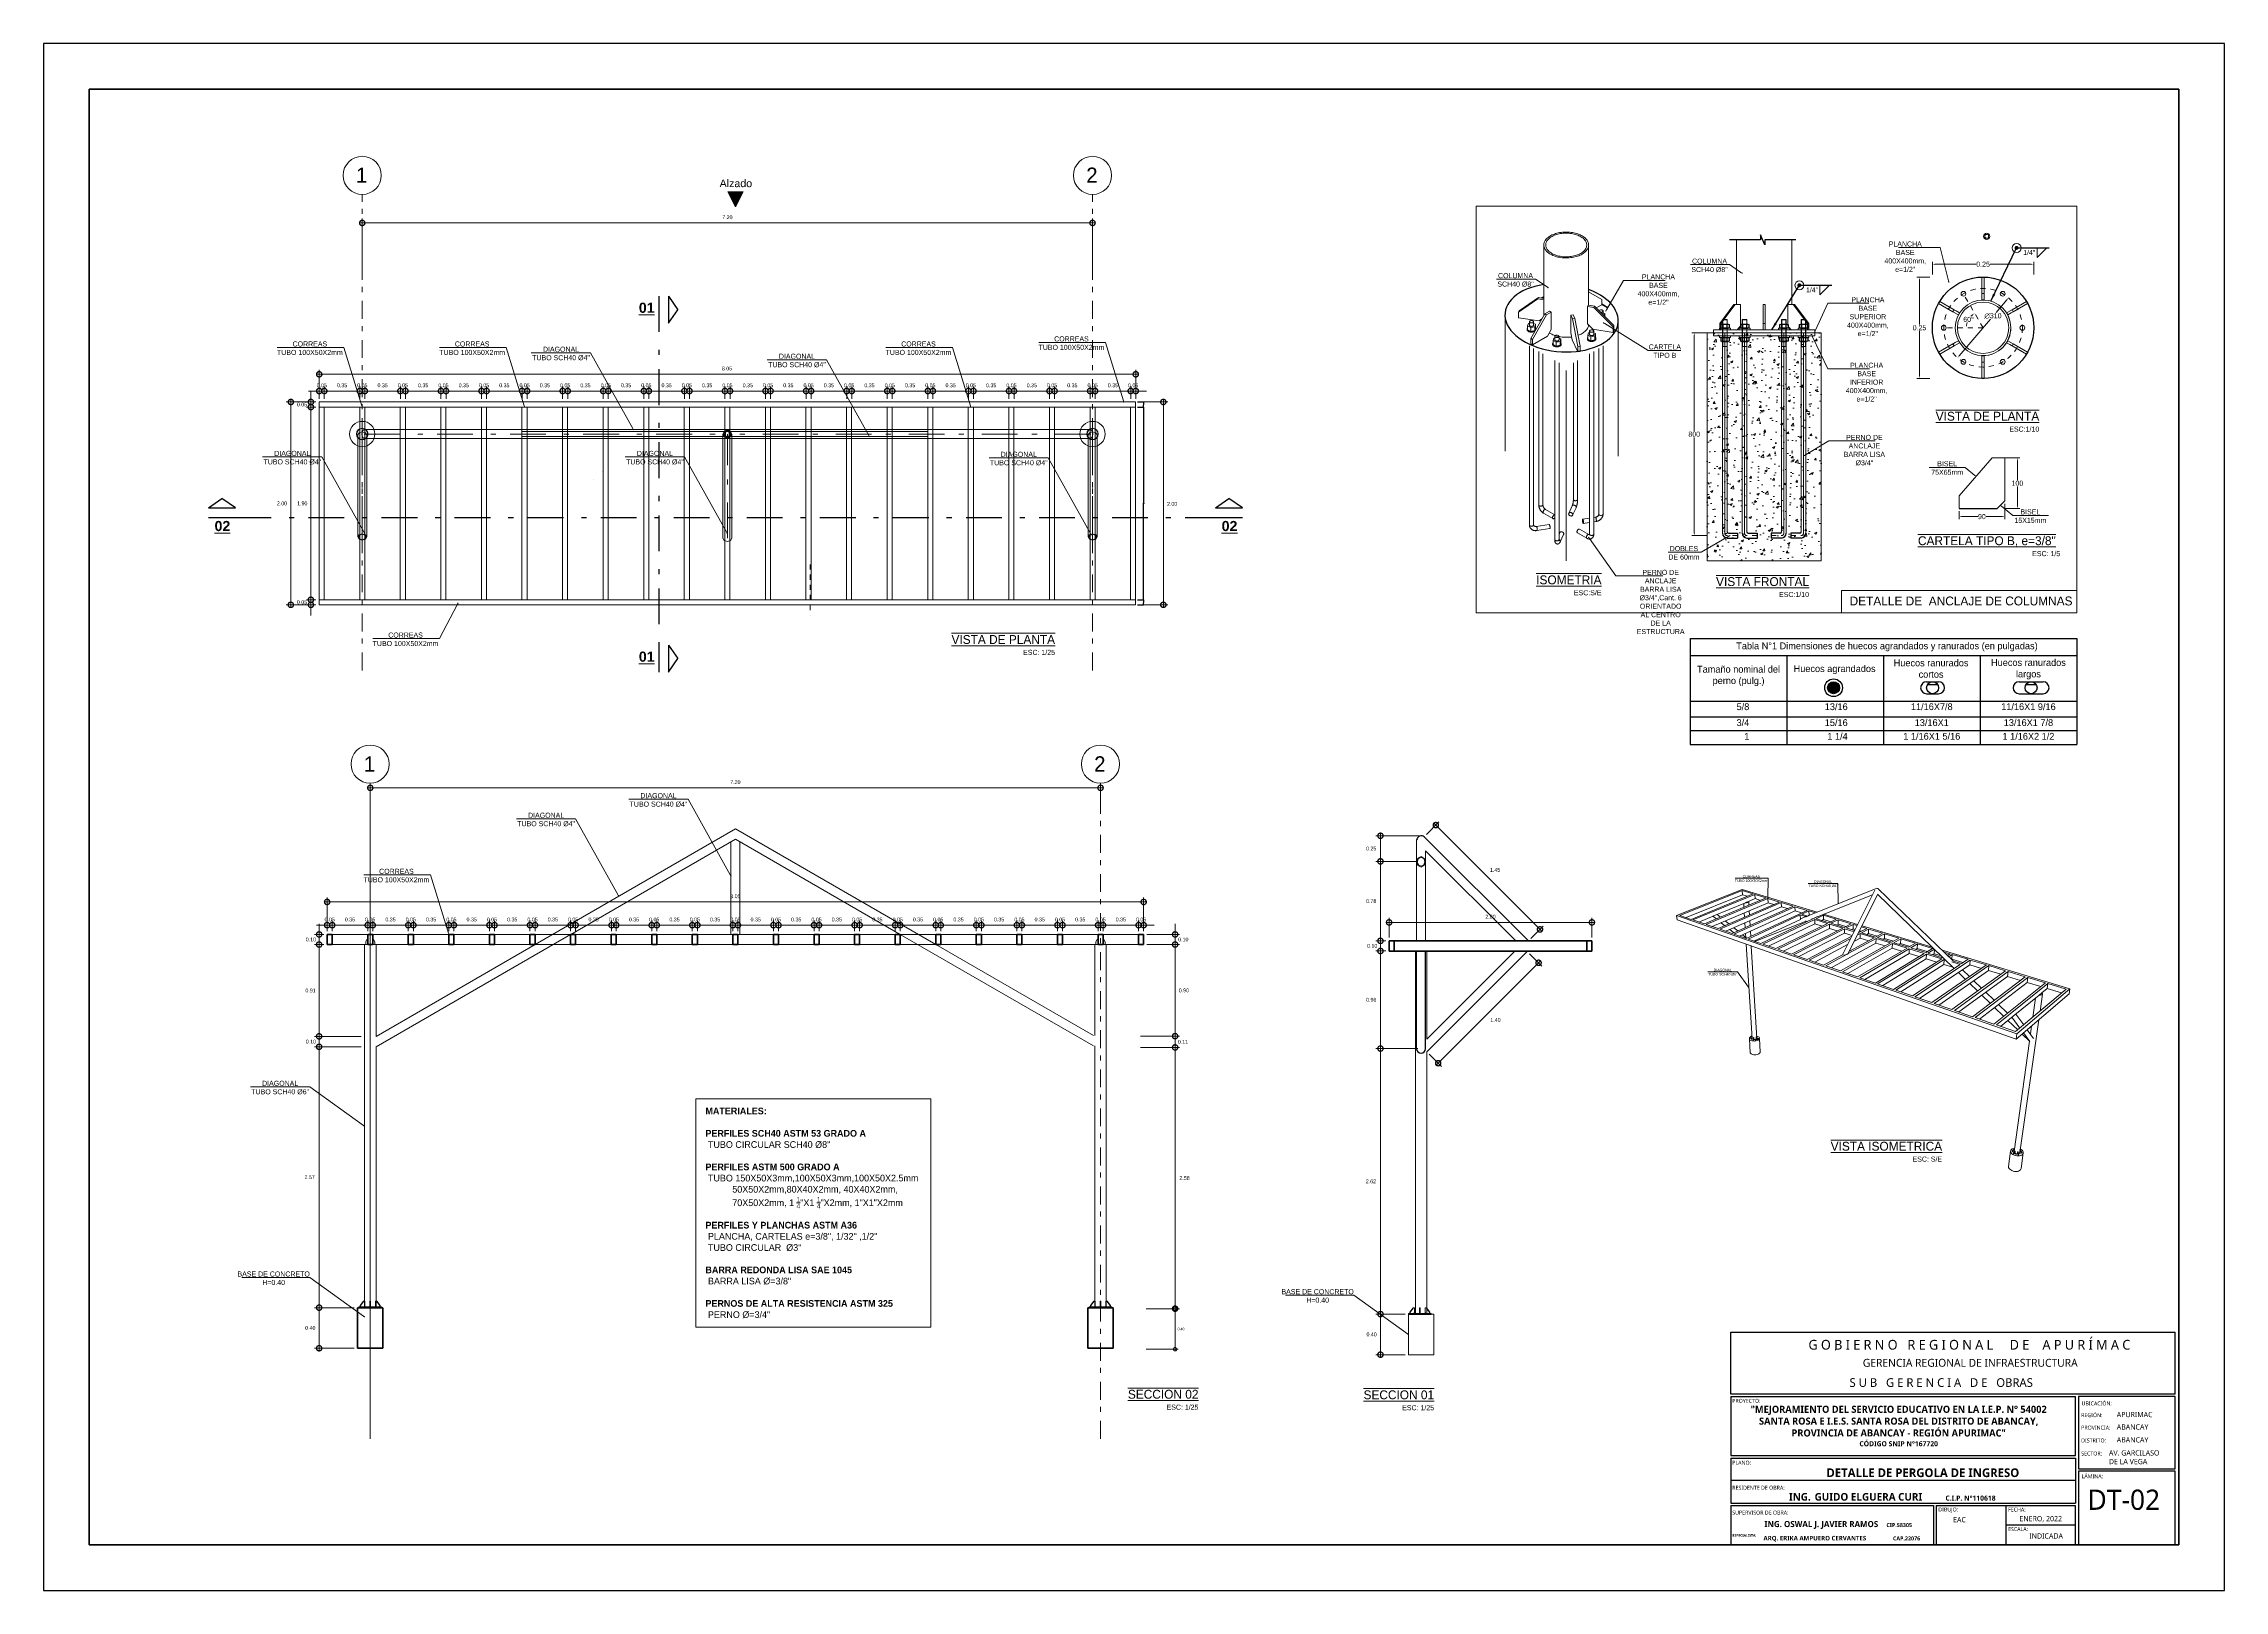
# Model space of a CAD drawing. Header units: metres. Extents: x -45.3 to -2.3, y -16.5 to 14.
import ezdxf
from ezdxf import colors
from ezdxf.entities.mleader import LeaderData, LeaderLine
from ezdxf.math import Vec2, Vec3

# ---------------------------------------------------------------- set-up
doc = ezdxf.new("R2010")
doc.units = ezdxf.units.M
doc.header["$MEASUREMENT"] = 0
doc.set_wipeout_variables(frame=1)
for name, pattern in [('DASHED2', [0.000375, 0.00025, -0.000125]), ('Dot & Dashed', [0.670278, 0.352778, -0.176389, 0, -0.141111]), ('Punto & Raya', [0.335139, 0.176389, -0.088194, 0, -0.070556]), ('Punto & Rayas', [0.670278, 0.352778, -0.176389, 0, -0.141111]), ('Wipeout_Contour', [1, 0, -1])]:
    doc.linetypes.add(name, pattern=pattern)
for name, color, linetype, lineweight in [('0_Pluma_Nº__1', 7, 'Continuous', 13), ('ARQ _ Elementos 2D_Pluma_Nº__1', 7, 'Continuous', 5), ('cotas', 7, 'Continuous', 5), ('EST _ Columnas_Pluma_Nº__20', 7, 'Continuous', 5), ('EST _ Losas_Pluma_Nº__10', 132, 'Continuous', 15), ('EST _ Losas_Pluma_Nº__7', 7, 'Continuous', 35), ('INT _ Mobiliario_Pluma_Nº__2', 8, 'Continuous', 5), ('INT _ Mobiliario_Pluma_Nº__69', 40, 'Continuous', 0), ('INT _ Mobiliario_Pluma_Nº__90', 70, 'Continuous', 0), ('letras sr', 7, 'Continuous', 5), ('LINEAS_IND.', 252, 'Continuous', 5), ('Membrete', 250, 'Continuous', 15), ('NOMBRES', 150, 'Continuous', 5), ('Nuevo_Proyeccciones_Pluma_Nº__6', 5, 'Continuous', 5), ('SCOTAS', 126, 'Continuous', 9), ('SIM _ Alzados_Pluma_Nº__1', 7, 'Continuous', 5)]:
    doc.layers.add(name, color=color, linetype=linetype, lineweight=lineweight)
for name, color, linetype in [('EST _ Losas', 7, 'Continuous'), ('INT _ Mobiliario', 7, 'Continuous'), ('Plancha', 6, 'Continuous'), ('ROJA', 1, 'Continuous'), ('SIM _ Alzados', 7, 'Continuous')]:
    doc.layers.add(name, color=color, linetype=linetype)
doc.layers.add('INT _ Mobiliario_Pluma_Nº__24', color=7, linetype='Continuous', lineweight=0, true_color=0x4a4a4a)
doc.layers.add('INT _ Mobiliario_Pluma_Nº__28', color=7, linetype='Continuous', lineweight=0, true_color=0x747474)
doc.styles.add('01COTAS', font='GOTHIC.TTF')
doc.styles.add('100', font='arial.ttf', dxfattribs={"height": 0.18})
doc.styles.add('COTAS', font='romans.shx')
doc.styles.add('esc20', font='arial.ttf', dxfattribs={"height": 0.04})
doc.styles.add('Estilo_Generado_1', font='arial.ttf')
doc.styles.add('Generales', font='trebuc.ttf', dxfattribs={"height": 0.22})
doc.styles.add('Santa Rosa 1 50', font='trebuc.ttf')
doc.dimstyles.new('1-10-100', dxfattribs={"dimtxt": 0.2, "dimasz": 0.1, "dimexe": 0.1, "dimexo": 0.1, "dimgap": 0.02, "dimtad": 0, "dimtih": 1, "dimtoh": 1, "dimdec": 0, "dimlfac": 100, "dimzin": 4, "dimdsep": 46, "dimtxsty": '01COTAS', "dimcen": 0.08, "dimdle": 0.01, "dimclrd": 1, "dimclre": 1, "dimclrt": 7, "dimadec": 0, "dimazin": 3, "dimtfac": 1, "dimtdec": 0, "dimtmove": 2, "dimatfit": 3, "dimldrblk": 'DOTSMALL', "dimfxl": 0.5, "dimfxlon": 1, "dimtolj": 1, "dimlwd": 9, "dimlwe": 9, "dimarcsym": 0})
doc.dimstyles.new('1-5-100', dxfattribs={"dimtxt": 0.2, "dimasz": 0.1, "dimexe": 0.1, "dimexo": 0.1, "dimgap": 0.02, "dimtad": 0, "dimtih": 1, "dimtoh": 1, "dimdec": 0, "dimlfac": 50, "dimzin": 4, "dimdsep": 46, "dimtxsty": '01COTAS', "dimcen": 0.08, "dimdle": 0.01, "dimclrd": 1, "dimclre": 1, "dimclrt": 7, "dimadec": 0, "dimazin": 3, "dimtfac": 1, "dimtdec": 0, "dimtmove": 2, "dimatfit": 3, "dimldrblk": 'DOTSMALL', "dimfxl": 0.5, "dimfxlon": 1, "dimtolj": 1, "dimlwd": 9, "dimlwe": 9, "dimarcsym": 0})
doc.dimstyles.new('Copy of 25', dxfattribs={"dimtxt": 0.004, "dimasz": 0.0045, "dimexe": 0.0005, "dimexo": 0.017, "dimgap": 0.003, "dimtad": 1, "dimtih": 1, "dimtoh": 1, "dimzin": 5, "dimdsep": 46, "dimtxsty": 'COTAS', "dimblk1": 'ARCHTICK', "dimblk2": 'ARCHTICK', "dimsah": 1, "dimcen": 0.0315, "dimclrd": 256, "dimclre": 256, "dimclrt": 2, "dimadec": 0, "dimazin": 0, "dimtfac": 1, "dimtix": 1, "dimtmove": 1, "dimatfit": 3, "dimldrblk": 'ARCHTICK', "dimfxl": 0.05, "dimtolj": 1, "dimtzin": 5, "dimarcsym": 0})
doc.dimstyles.new('Copy of detalles menores', dxfattribs={"dimscale": 1.5, "dimtxt": 0.025, "dimasz": 0.07, "dimexe": 0.03, "dimexo": 0.0215, "dimgap": 0.025, "dimtad": 2, "dimtih": 1, "dimtoh": 1, "dimzin": 1, "dimdsep": 46, "dimtxsty": 'Standard', "dimblk": 'DOTSMALL', "dimcen": 0, "dimdle": 0.0175, "dimclrd": 10, "dimclre": 10, "dimclrt": 3, "dimazin": 0, "dimtfac": 1, "dimtix": 1, "dimtmove": 0, "dimatfit": 2, "dimldrblk": 'OBLIQUE', "dimfxl": 1, "dimlwd": 5, "dimlwe": 5, "dimarcsym": 0})
doc.dimstyles.new('detalles menores', dxfattribs={"dimtxt": 0.025, "dimasz": 0.07, "dimexe": 0.03, "dimexo": 0.0215, "dimgap": 0.025, "dimtad": 2, "dimtih": 1, "dimtoh": 1, "dimzin": 1, "dimdsep": 46, "dimtxsty": 'Standard', "dimblk": 'DOTSMALL', "dimcen": 0, "dimdle": 0.0175, "dimclrd": 10, "dimclre": 10, "dimclrt": 3, "dimazin": 0, "dimtfac": 1, "dimtix": 1, "dimtmove": 0, "dimatfit": 2, "dimldrblk": 'OBLIQUE', "dimfxl": 1, "dimlwd": 5, "dimlwe": 5, "dimarcsym": 0})
doc.dimstyles.new('tesis escala pequeña', dxfattribs={"dimtxt": 0.02, "dimasz": 0.3, "dimexe": 0.03, "dimexo": 0.03, "dimgap": 0.01, "dimtad": 1, "dimdec": 0, "dimlfac": 1000, "dimzin": 4, "dimdsep": 46, "dimtxsty": '01COTAS', "dimcen": 0, "dimclrd": 42, "dimclre": 42, "dimclrt": 7, "dimadec": 0, "dimazin": 0, "dimtfac": 1, "dimtdec": 0, "dimtmove": 0, "dimatfit": 3, "dimfxl": 1, "dimarcsym": 0})
pattern_1 = [(0, (0, 0), (0, 6.985), [5.08, -1.905]), (90, (0, 0), (-6.985, 4e-16), [5.08, -1.905])]
pattern_2 = [(45, (25.0414, -6.7163), (-0.159099, 0.159099), []), (45, (24.98837, -6.66327), (-0.159099, 0.159099), [])]

# ---------------------------------------------------------------- blocks, each defined once
blk = doc.blocks.new('_DOT')
at = {"color": 0, "linetype": 'ByBlock', "lineweight": -2}
blk.add_line((-0.5, 0), (-1, 0), dxfattribs=at)
at = {"color": 0, "linetype": 'ByBlock', "const_width": 0.5}
blk.add_lwpolyline([(-0.25, 0, 1), (0.25, 0, 1)], format="xyb", close=True, dxfattribs=at)
blk = doc.blocks.new('TU3-4B')
for p, q in [((-16.5, 15.1), (-16.5, 1.2)), ((12.4, 16.3), (-12.4, 16.3)), ((12.4, 0), (-12.4, 0)), ((-8.2, 15.1), (-8.2, 1.2)), ((8.2, 15.1), (8.2, 1.2)), ((16.5, 15.1), (16.5, 1.2))]:
    blk.add_line(p, q)
for centre, radius, start, end in [((-12.4, 8.6), 7.69, 57.55656, 122.44344), ((-12.4, 7.7), 7.69, 237.55656, 302.44344), ((0, -12.7), 29, 73.44659, 106.55341), ((0, 29), 29, 253.44659, 286.55341), ((12.4, 8.6), 7.69, 57.55656, 122.44344), ((12.4, 7.7), 7.69, 237.55656, 302.44344)]:
    blk.add_arc(centre, radius, start, end)
blk = doc.blocks.new('*D31')
at = {"color": 1, "lineweight": 9, "transparency": 16777216}
for start, end in [(128.68833, 136.4162), (161.9055, 171.31167)]:
    blk.add_arc((1.506, -21.846), 0.66, start, end, dxfattribs=at)
at = {"color": 1, "transparency": 16777216}
for points in [[(1.084, -21.317), (1.103, -21.345), (1.176, -21.275)], [(0.87, -21.748), (0.837, -21.745), (0.846, -21.846)]]:
    blk.add_solid(points, dxfattribs=at)
at = {"layer": 'Defpoints', "color": 0, "transparency": 16777216}
for p in [(0.731, -20.504), (1, -21.422), (-0.044, -21.846), (1.506, -21.846), (1.506, -21.846)]:
    blk.add_point(p, dxfattribs=at)
at = {"color": 7, "transparency": 16777216, "insert": (0.934, -21.516), "char_height": 0.2, "attachment_point": 5, "style": '01COTAS'}
blk.add_mtext('\\A1;60°', dxfattribs=at)
blk = doc.blocks.new('_DOTSMALL')
at = {"color": 0, "linetype": 'ByBlock', "const_width": 0.5}
blk.add_lwpolyline([(-0.0625, 0, 1), (0.0625, 0, 1)], format="xyb", close=True, dxfattribs=at)
blk = doc.blocks.new('*D32')
at = {"color": 1, "linetype": 'Continuous', "lineweight": 9, "transparency": 16777216}
for p, q in [((-9.385, -22.042), (-9.985, -22.042)), ((-9.885, -22.142), (-9.885, -25.917)), ((-9.885, -29.942), (-9.885, -26.167)), ((-9.385, -30.042), (-9.985, -30.042))]:
    blk.add_line(p, q, dxfattribs=at)
at = {"color": 1, "linetype": 'Continuous', "transparency": 16777216}
for points in [[(-9.901, -22.142), (-9.868, -22.142), (-9.885, -22.042)], [(-9.901, -29.942), (-9.868, -29.942), (-9.885, -30.042)]]:
    blk.add_solid(points, dxfattribs=at)
at = {"layer": 'Defpoints', "color": 0, "linetype": 'Continuous', "transparency": 16777216}
for p in [(-8.676, -22.042), (-9.885, -30.042), (-8.581, -30.042)]:
    blk.add_point(p, dxfattribs=at)
at = {"color": 7, "linetype": 'Continuous', "lineweight": 15, "transparency": 16777216, "insert": (-9.885, -26.042), "char_height": 0.2, "attachment_point": 5, "style": '01COTAS'}
blk.add_mtext('\\A1;800', dxfattribs=at)
blk = doc.blocks.new('*D33')
at = {"color": 1, "lineweight": 9, "transparency": 16777216}
for p, q in [((2.445, -20.741), (2.016, -21.246)), ((0.568, -22.952), (1.793, -21.508))]:
    blk.add_line(p, q, dxfattribs=at)
at = {"color": 1, "transparency": 16777216}
for points in [[(2.432, -20.73), (2.457, -20.752), (2.509, -20.665)], [(0.555, -22.941), (0.58, -22.962), (0.503, -23.028)]]:
    blk.add_solid(points, dxfattribs=at)
at = {"layer": 'Defpoints', "color": 0, "transparency": 16777216}
for p in [(2.509, -20.665), (0.503, -23.028)]:
    blk.add_point(p, dxfattribs=at)
at = {"color": 7, "transparency": 16777216, "insert": (1.896, -21.377), "char_height": 0.2, "attachment_point": 5, "style": '01COTAS'}
blk.add_mtext('\\A1;∅310', dxfattribs=at)
blk = doc.blocks.new('*D34')
at = {"color": 1, "lineweight": 9, "transparency": 16777216}
for p, q in [((-0.494, -19.746), (-0.494, -19.238)), ((-0.394, -19.338), (1.227, -19.338)), ((3.406, -19.338), (1.786, -19.338)), ((3.506, -19.746), (3.506, -19.238))]:
    blk.add_line(p, q, dxfattribs=at)
at = {"color": 1, "transparency": 16777216}
for points in [[(-0.394, -19.322), (-0.394, -19.355), (-0.494, -19.338)], [(3.406, -19.322), (3.406, -19.355), (3.506, -19.338)]]:
    blk.add_solid(points, dxfattribs=at)
at = {"layer": 'Defpoints', "color": 0, "transparency": 16777216}
for p in [(3.506, -19.338), (-0.494, -19.846), (3.506, -19.846)]:
    blk.add_point(p, dxfattribs=at)
at = {"color": 7, "transparency": 16777216, "insert": (1.506, -19.338), "char_height": 0.2, "attachment_point": 5, "style": '01COTAS'}
blk.add_mtext('\\A1;0.25', dxfattribs=at)
blk = doc.blocks.new('*D35')
at = {"color": 1, "lineweight": 9, "transparency": 16777216}
for p, q in [((-0.594, -19.846), (-1.102, -19.846)), ((-1.002, -19.946), (-1.002, -21.721)), ((-1.002, -23.746), (-1.002, -21.971)), ((-0.594, -23.846), (-1.102, -23.846))]:
    blk.add_line(p, q, dxfattribs=at)
at = {"color": 1, "transparency": 16777216}
for points in [[(-1.019, -19.946), (-0.986, -19.946), (-1.002, -19.846)], [(-1.019, -23.746), (-0.986, -23.746), (-1.002, -23.846)]]:
    blk.add_solid(points, dxfattribs=at)
at = {"layer": 'Defpoints', "color": 0, "transparency": 16777216}
for p in [(-0.494, -19.846), (-1.002, -23.846), (-0.494, -23.846)]:
    blk.add_point(p, dxfattribs=at)
at = {"color": 7, "transparency": 16777216, "insert": (-1.002, -21.846), "char_height": 0.2, "attachment_point": 5, "style": '01COTAS'}
blk.add_mtext('\\A1;0.25', dxfattribs=at)
blk = doc.blocks.new('*D29')
at = {"color": 1, "lineweight": 9, "transparency": 16777216}
for p, q in [((0.559, -29.076), (0.559, -29.393)), ((2.359, -28.793), (2.359, -29.393)), ((0.659, -29.293), (1.296, -29.293)), ((2.259, -29.293), (1.622, -29.293))]:
    blk.add_line(p, q, dxfattribs=at)
at = {"color": 1, "transparency": 16777216}
for points in [[(0.659, -29.277), (0.659, -29.31), (0.559, -29.293)], [(2.259, -29.277), (2.259, -29.31), (2.359, -29.293)]]:
    blk.add_solid(points, dxfattribs=at)
at = {"layer": 'Defpoints', "color": 0, "transparency": 16777216}
for p in [(0.559, -28.976), (2.359, -28.676), (2.359, -29.293)]:
    blk.add_point(p, dxfattribs=at)
at = {"color": 7, "transparency": 16777216, "insert": (1.459, -29.293), "char_height": 0.2, "attachment_point": 5, "style": '01COTAS'}
blk.add_mtext('\\A1;90', dxfattribs=at)
blk = doc.blocks.new('*D30')
at = {"color": 1, "lineweight": 9, "transparency": 16777216}
for p, q in [((2.36, -26.976), (2.96, -26.976)), ((2.86, -27.076), (2.86, -27.851)), ((2.86, -28.876), (2.86, -28.101)), ((2.36, -28.976), (2.96, -28.976))]:
    blk.add_line(p, q, dxfattribs=at)
at = {"color": 1, "transparency": 16777216}
for points in [[(2.843, -27.076), (2.877, -27.076), (2.86, -26.976)], [(2.843, -28.876), (2.877, -28.876), (2.86, -28.976)]]:
    blk.add_solid(points, dxfattribs=at)
at = {"layer": 'Defpoints', "color": 0, "transparency": 16777216}
for p in [(1.859, -26.976), (2.86, -26.976), (2.059, -28.976)]:
    blk.add_point(p, dxfattribs=at)
at = {"color": 7, "transparency": 16777216, "insert": (2.86, -27.976), "char_height": 0.2, "attachment_point": 5, "style": '01COTAS'}
blk.add_mtext('\\A1;100', dxfattribs=at)
blk = doc.blocks.new('tb1')
h = blk.add_hatch(color=256)
h.dxf.hatch_style = 1
h.paths.add_polyline_path([(47.92, -12.19, 1), (49.11, -12.19, 1)])
h = blk.add_hatch()
h.set_pattern_fill('ANGLE', color=256)
h.set_pattern_definition([(0, (7.06, -8.54), (0, 6.985), [5.08, -1.905]), (90, (7.06, -8.54), (-6.985, 4e-16), [5.08, -1.905])])
h.paths.add_polyline_path([(57.68, -12.19, 1), (58.86, -12.19, 1)])
h = blk.add_hatch()
h.set_pattern_fill('ANGLE', color=256)
h.set_pattern_definition(pattern_1)
h.paths.add_polyline_path([(57.68, -12.19, 1), (58.86, -12.19, 1)])
h = blk.add_hatch()
h.set_pattern_fill('ANGLE', color=256)
h.set_pattern_definition(pattern_1)
h.paths.add_polyline_path([(67.38, -12.19, 1), (68.57, -12.19, 1)])
h = blk.add_hatch()
h.set_pattern_fill('ANGLE', color=256)
h.set_pattern_definition(pattern_1)
h.paths.add_polyline_path([(68.57, -12.19, 1), (67.38, -12.19, 1)])
for p, q in [((34.38, -7.35), (72.48, -7.35)), ((34.38, -7.35), (34.38, -17.77)), ((72.48, -7.35), (72.48, -17.77)), ((34.38, -9), (72.48, -9)), ((43.9, -9), (43.9, -17.77)), ((53.43, -9), (53.43, -17.77)), ((62.95, -9), (62.95, -17.77)), ((57.68, -11.6), (58.86, -11.6)), ((57.68, -12.78), (58.86, -12.78)), ((66.79, -11.6), (69.16, -11.6)), ((66.79, -12.78), (69.16, -12.78)), ((34.38, -13.5), (72.48, -13.5)), ((34.38, -15.07), (72.48, -15.07)), ((34.38, -16.42), (72.48, -16.42)), ((34.38, -17.77), (72.48, -17.77))]:
    blk.add_line(p, q)
for centre, radius in [((48.51, -12.19), 0.875), ((48.51, -12.19), 0.592), ((58.27, -12.19), 0.592), ((67.98, -12.19), 0.592)]:
    blk.add_circle(centre, radius)
for centre, start, end in [((57.68, -12.19), 90, 270), ((58.86, -12.19), 270, 90), ((66.79, -12.19), 90, 270), ((69.16, -12.19), 270, 90)]:
    blk.add_arc(centre, 0.592, start, end)
at = {"char_height": 0.675, "style": '01COTAS'}
for s, insert, width, attachment_point in [('Tabla N°1 Dimensiones de huecos agrandados y ranurados (en pulgadas)', (53.77, -8.16), 53.1078, 5), ('Tamaño nominal del perno (pulg.)', (39.14, -11.03), 9.075, 5), ('Huecos agrandados', (48.61, -10.41), 9.075, 5), ('Huecos ranurados cortos', (58.12, -10.31), 9.075, 5), ('Huecos ranurados largos', (67.72, -10.37), 9.075, 5), ('{\\A1;5/8', (40.2, -13.72), 9.075, 3), ('{\\A1;13/16', (49.9, -13.72), 9.075, 3), ('\\A1;11/16X7/8 ', (58.19, -13.72), 9.075, 2), ('11/16X1 9/16', (67.72, -13.72), 9.075, 2), ('{\\A1;3/4', (40.2, -15.29), 9.075, 3), ('1', (40.2, -16.64), 9.075, 3), ('{\\A1;15/16', (49.9, -15.29), 9.075, 3), ('{\\A1;1 1/4', (49.9, -16.64), 9.075, 3), ('1 1/16X1 5/16', (58.19, -16.64), 9.075, 2), ('13/16X1', (58.19, -15.29), 9.075, 2), ('1 1/16X2 1/2', (67.72, -16.64), 9.075, 2), ('13/16X1 7/8', (67.72, -15.29), 9.075, 2)]:
    blk.add_mtext(s, dxfattribs=dict(at, insert=insert, width=width, attachment_point=attachment_point))
blk = doc.blocks.new('ESPF1')
at = {"layer": 'NOMBRES', "color": 1, "ltscale": 0.06}
blk.add_lwpolyline([(-68.199, -6.483), (-58.934, -6.483), (-58.934, -15.494), (-68.199, -15.494)], close=True, dxfattribs=at)
at = {"layer": 'NOMBRES', "color": 1, "ltscale": 0.06, "insert": (-67.825, -6.831), "char_height": 0.2646, "width": 15.01236, "attachment_point": 1, "style": '01COTAS'}
blk.add_mtext('\\A1;{\\fCentury Gothic|b1|i0|c0|p34;MATERIALES:\\P\\PPERFILES SCH40 ASTM 53 GRADO A\\P} TUBO CIRCULAR SCH40 %%C8"\\P{\\fCentury Gothic|b1|i0|c0|p34;\\PPERFILES ASTM 500 GRADO A  }\\P TUBO 150X50X3mm,100X50X3mm,100X50X2.5mm\\P ^I50X50X2mm,80X40X2mm, 40X40X2mm, \\P^I70X50X2mm, 1 {\\H0.7x;\\S1/4;}"X1 {\\H0.7x;\\S1/4;}"X2mm, 1"X1"X2mm\\P\\P{\\fCentury Gothic|b1|i0|c0|p34;PERFILES Y PLANCHAS ASTM A36\\P} PLANCHA, CARTELAS e=3/8", 1/32" ,1/2"\\P TUBO CIRCULAR  %%C3"\\P^I{\\fCentury Gothic|b1|i0|c0|p34;\\PBARRA REDONDA LISA SAE 1045\\P} BARRA LISA %%C=3/8"\\P\\P{\\fCentury Gothic|b1|i0|c0|p34;PERNOS DE ALTA RESISTENCIA ASTM 325}\\P PERNO %%C=3/4"', dxfattribs=at)
blk = doc.blocks.new('*D89')
at = {"layer": 'cotas', "color": 10, "lineweight": 5, "transparency": 16777216}
for p, q in [((-38.146, 8.698), (-30.043, 8.698)), ((-38.119, 8.457), (-38.119, 8.743)), ((-30.069, 8.457), (-30.069, 8.743))]:
    blk.add_line(p, q, dxfattribs=at)
at = {"layer": 'Defpoints', "color": 0, "transparency": 16777216}
for p in [(-30.069, 8.698), (-38.119, 8.425), (-30.069, 8.425)]:
    blk.add_point(p, dxfattribs=at)
at = {"layer": 'cotas', "color": 10, "lineweight": 5, "transparency": 16777216, "xscale": 0.105, "yscale": 0.105, "zscale": 0.105, "rotation": 180}
blk.add_blockref('_DOTSMALL', (-38.119, 8.698), dxfattribs=at)
at = {"layer": 'cotas', "color": 10, "lineweight": 5, "transparency": 16777216, "xscale": 0.105, "yscale": 0.105, "zscale": 0.105}
blk.add_blockref('_DOTSMALL', (-30.069, 8.698), dxfattribs=at)
at = {"layer": 'cotas', "color": 3, "transparency": 16777216, "insert": (-34.099, 8.755), "char_height": 0.0375, "attachment_point": 5}
blk.add_mtext('8.05', dxfattribs=at)
blk = doc.blocks.new('_Oblique')
at = {"color": 0, "linetype": 'ByBlock', "lineweight": -2}
blk.add_line((-0.5, -0.5), (0.5, 0.5), dxfattribs=at)
blk = doc.blocks.new('*D90')
at = {"layer": 'cotas', "color": 10, "lineweight": 5, "transparency": 16777216}
for p, q in [((-30.037, 8.425), (-29.752, 8.425)), ((-29.797, 6.399), (-29.797, 8.451)), ((-30.037, 6.425), (-29.752, 6.425))]:
    blk.add_line(p, q, dxfattribs=at)
at = {"layer": 'Defpoints', "color": 0, "transparency": 16777216}
for p in [(-30.069, 8.425), (-29.797, 8.425), (-30.069, 6.425)]:
    blk.add_point(p, dxfattribs=at)
at = {"layer": 'cotas', "color": 10, "lineweight": 5, "transparency": 16777216, "xscale": 0.105, "yscale": 0.105, "zscale": 0.105}
for p, rotation in [((-29.797, 8.425), 90), ((-29.797, 6.425), 270)]:
    blk.add_blockref('_DOTSMALL', p, dxfattribs=dict(at, rotation=rotation))
at = {"layer": 'cotas', "color": 3, "transparency": 16777216, "insert": (-29.71, 7.42), "char_height": 0.0375, "attachment_point": 5}
blk.add_mtext('2.00', dxfattribs=at)
blk = doc.blocks.new('*D91')
at = {"layer": 'cotas', "color": 10, "lineweight": 5, "transparency": 16777216}
for p, q in [((-38.119, 8.533), (-38.224, 8.533)), ((-38.119, 8.457), (-38.119, 8.578)), ((-38.119, 8.533), (-38.069, 8.533)), ((-38.069, 8.457), (-38.069, 8.578)), ((-38.069, 8.533), (-37.964, 8.533))]:
    blk.add_line(p, q, dxfattribs=at)
at = {"layer": 'Defpoints', "color": 0, "transparency": 16777216}
for p in [(-38.119, 8.425), (-38.069, 8.533), (-38.069, 8.425)]:
    blk.add_point(p, dxfattribs=at)
at = {"layer": 'cotas', "color": 10, "lineweight": 5, "transparency": 16777216, "xscale": 0.105, "yscale": 0.105, "zscale": 0.105}
blk.add_blockref('_DOTSMALL', (-38.119, 8.533), dxfattribs=at)
at = {"layer": 'cotas', "color": 10, "lineweight": 5, "transparency": 16777216, "xscale": 0.105, "yscale": 0.105, "zscale": 0.105, "rotation": 180}
blk.add_blockref('_DOTSMALL', (-38.069, 8.533), dxfattribs=at)
at = {"layer": 'cotas', "color": 3, "transparency": 16777216, "insert": (-38.094, 8.589), "char_height": 0.0375, "attachment_point": 5}
blk.add_mtext('0.05', dxfattribs=at)
blk = doc.blocks.new('*D92')
at = {"layer": 'cotas', "color": 10, "lineweight": 5, "transparency": 16777216}
for p, q in [((-38.096, 8.533), (-37.693, 8.533)), ((-38.069, 8.457), (-38.069, 8.578)), ((-37.719, 8.457), (-37.719, 8.578))]:
    blk.add_line(p, q, dxfattribs=at)
at = {"layer": 'Defpoints', "color": 0, "transparency": 16777216}
for p in [(-38.069, 8.425), (-37.719, 8.533), (-37.719, 8.425)]:
    blk.add_point(p, dxfattribs=at)
at = {"layer": 'cotas', "color": 10, "lineweight": 5, "transparency": 16777216, "xscale": 0.105, "yscale": 0.105, "zscale": 0.105, "rotation": 180}
blk.add_blockref('_DOTSMALL', (-38.069, 8.533), dxfattribs=at)
at = {"layer": 'cotas', "color": 10, "lineweight": 5, "transparency": 16777216, "xscale": 0.105, "yscale": 0.105, "zscale": 0.105}
blk.add_blockref('_DOTSMALL', (-37.719, 8.533), dxfattribs=at)
at = {"layer": 'cotas', "color": 3, "transparency": 16777216, "insert": (-37.894, 8.589), "char_height": 0.0375, "attachment_point": 5}
blk.add_mtext('0.35', dxfattribs=at)
blk = doc.blocks.new('*D93')
at = {"layer": 'cotas', "color": 10, "lineweight": 5, "transparency": 16777216}
for p, q in [((-37.719, 8.533), (-37.824, 8.533)), ((-37.719, 8.457), (-37.719, 8.578)), ((-37.719, 8.533), (-37.669, 8.533)), ((-37.669, 8.457), (-37.669, 8.578)), ((-37.669, 8.533), (-37.564, 8.533))]:
    blk.add_line(p, q, dxfattribs=at)
at = {"layer": 'Defpoints', "color": 0, "transparency": 16777216}
for p in [(-37.719, 8.425), (-37.669, 8.533), (-37.669, 8.425)]:
    blk.add_point(p, dxfattribs=at)
at = {"layer": 'cotas', "color": 10, "lineweight": 5, "transparency": 16777216, "xscale": 0.105, "yscale": 0.105, "zscale": 0.105}
blk.add_blockref('_DOTSMALL', (-37.719, 8.533), dxfattribs=at)
at = {"layer": 'cotas', "color": 10, "lineweight": 5, "transparency": 16777216, "xscale": 0.105, "yscale": 0.105, "zscale": 0.105, "rotation": 180}
blk.add_blockref('_DOTSMALL', (-37.669, 8.533), dxfattribs=at)
at = {"layer": 'cotas', "color": 3, "transparency": 16777216, "insert": (-37.694, 8.589), "char_height": 0.0375, "attachment_point": 5}
blk.add_mtext('0.05', dxfattribs=at)
blk = doc.blocks.new('*D94')
at = {"layer": 'cotas', "color": 10, "lineweight": 5, "transparency": 16777216}
for p, q in [((-37.696, 8.533), (-37.293, 8.533)), ((-37.669, 8.457), (-37.669, 8.578)), ((-37.319, 8.457), (-37.319, 8.578))]:
    blk.add_line(p, q, dxfattribs=at)
at = {"layer": 'Defpoints', "color": 0, "transparency": 16777216}
for p in [(-37.669, 8.425), (-37.319, 8.533), (-37.319, 8.425)]:
    blk.add_point(p, dxfattribs=at)
at = {"layer": 'cotas', "color": 10, "lineweight": 5, "transparency": 16777216, "xscale": 0.105, "yscale": 0.105, "zscale": 0.105, "rotation": 180}
blk.add_blockref('_DOTSMALL', (-37.669, 8.533), dxfattribs=at)
at = {"layer": 'cotas', "color": 10, "lineweight": 5, "transparency": 16777216, "xscale": 0.105, "yscale": 0.105, "zscale": 0.105}
blk.add_blockref('_DOTSMALL', (-37.319, 8.533), dxfattribs=at)
at = {"layer": 'cotas', "color": 3, "transparency": 16777216, "insert": (-37.494, 8.589), "char_height": 0.0375, "attachment_point": 5}
blk.add_mtext('0.35', dxfattribs=at)
blk = doc.blocks.new('*D95')
at = {"layer": 'cotas', "color": 10, "lineweight": 5, "transparency": 16777216}
for p, q in [((-37.319, 8.533), (-37.424, 8.533)), ((-37.319, 8.457), (-37.319, 8.578)), ((-37.319, 8.533), (-37.269, 8.533)), ((-37.269, 8.457), (-37.269, 8.578)), ((-37.269, 8.533), (-37.164, 8.533))]:
    blk.add_line(p, q, dxfattribs=at)
at = {"layer": 'Defpoints', "color": 0, "transparency": 16777216}
for p in [(-37.319, 8.425), (-37.269, 8.533), (-37.269, 8.425)]:
    blk.add_point(p, dxfattribs=at)
at = {"layer": 'cotas', "color": 10, "lineweight": 5, "transparency": 16777216, "xscale": 0.105, "yscale": 0.105, "zscale": 0.105}
blk.add_blockref('_DOTSMALL', (-37.319, 8.533), dxfattribs=at)
at = {"layer": 'cotas', "color": 10, "lineweight": 5, "transparency": 16777216, "xscale": 0.105, "yscale": 0.105, "zscale": 0.105, "rotation": 180}
blk.add_blockref('_DOTSMALL', (-37.269, 8.533), dxfattribs=at)
at = {"layer": 'cotas', "color": 3, "transparency": 16777216, "insert": (-37.294, 8.589), "char_height": 0.0375, "attachment_point": 5}
blk.add_mtext('0.05', dxfattribs=at)
blk = doc.blocks.new('*D96')
at = {"layer": 'cotas', "color": 10, "lineweight": 5, "transparency": 16777216}
for p, q in [((-37.296, 8.533), (-36.893, 8.533)), ((-37.269, 8.457), (-37.269, 8.578)), ((-36.919, 8.457), (-36.919, 8.578))]:
    blk.add_line(p, q, dxfattribs=at)
at = {"layer": 'Defpoints', "color": 0, "transparency": 16777216}
for p in [(-37.269, 8.425), (-36.919, 8.533), (-36.919, 8.425)]:
    blk.add_point(p, dxfattribs=at)
at = {"layer": 'cotas', "color": 10, "lineweight": 5, "transparency": 16777216, "xscale": 0.105, "yscale": 0.105, "zscale": 0.105, "rotation": 180}
blk.add_blockref('_DOTSMALL', (-37.269, 8.533), dxfattribs=at)
at = {"layer": 'cotas', "color": 10, "lineweight": 5, "transparency": 16777216, "xscale": 0.105, "yscale": 0.105, "zscale": 0.105}
blk.add_blockref('_DOTSMALL', (-36.919, 8.533), dxfattribs=at)
at = {"layer": 'cotas', "color": 3, "transparency": 16777216, "insert": (-37.094, 8.589), "char_height": 0.0375, "attachment_point": 5}
blk.add_mtext('0.35', dxfattribs=at)
blk = doc.blocks.new('*D97')
at = {"layer": 'cotas', "color": 10, "lineweight": 5, "transparency": 16777216}
for p, q in [((-36.919, 8.533), (-37.024, 8.533)), ((-36.919, 8.457), (-36.919, 8.578)), ((-36.919, 8.533), (-36.869, 8.533)), ((-36.869, 8.457), (-36.869, 8.578)), ((-36.869, 8.533), (-36.764, 8.533))]:
    blk.add_line(p, q, dxfattribs=at)
at = {"layer": 'Defpoints', "color": 0, "transparency": 16777216}
for p in [(-36.919, 8.425), (-36.869, 8.533), (-36.869, 8.425)]:
    blk.add_point(p, dxfattribs=at)
at = {"layer": 'cotas', "color": 10, "lineweight": 5, "transparency": 16777216, "xscale": 0.105, "yscale": 0.105, "zscale": 0.105}
blk.add_blockref('_DOTSMALL', (-36.919, 8.533), dxfattribs=at)
at = {"layer": 'cotas', "color": 10, "lineweight": 5, "transparency": 16777216, "xscale": 0.105, "yscale": 0.105, "zscale": 0.105, "rotation": 180}
blk.add_blockref('_DOTSMALL', (-36.869, 8.533), dxfattribs=at)
at = {"layer": 'cotas', "color": 3, "transparency": 16777216, "insert": (-36.894, 8.589), "char_height": 0.0375, "attachment_point": 5}
blk.add_mtext('0.05', dxfattribs=at)
blk = doc.blocks.new('*D98')
at = {"layer": 'cotas', "color": 10, "lineweight": 5, "transparency": 16777216}
for p, q in [((-36.896, 8.533), (-36.493, 8.533)), ((-36.869, 8.457), (-36.869, 8.578)), ((-36.519, 8.457), (-36.519, 8.578))]:
    blk.add_line(p, q, dxfattribs=at)
at = {"layer": 'Defpoints', "color": 0, "transparency": 16777216}
for p in [(-36.869, 8.425), (-36.519, 8.533), (-36.519, 8.425)]:
    blk.add_point(p, dxfattribs=at)
at = {"layer": 'cotas', "color": 10, "lineweight": 5, "transparency": 16777216, "xscale": 0.105, "yscale": 0.105, "zscale": 0.105, "rotation": 180}
blk.add_blockref('_DOTSMALL', (-36.869, 8.533), dxfattribs=at)
at = {"layer": 'cotas', "color": 10, "lineweight": 5, "transparency": 16777216, "xscale": 0.105, "yscale": 0.105, "zscale": 0.105}
blk.add_blockref('_DOTSMALL', (-36.519, 8.533), dxfattribs=at)
at = {"layer": 'cotas', "color": 3, "transparency": 16777216, "insert": (-36.694, 8.589), "char_height": 0.0375, "attachment_point": 5}
blk.add_mtext('0.35', dxfattribs=at)
blk = doc.blocks.new('*D99')
at = {"layer": 'cotas', "color": 10, "lineweight": 5, "transparency": 16777216}
for p, q in [((-36.519, 8.533), (-36.624, 8.533)), ((-36.519, 8.457), (-36.519, 8.578)), ((-36.519, 8.533), (-36.469, 8.533)), ((-36.469, 8.457), (-36.469, 8.578)), ((-36.469, 8.533), (-36.364, 8.533))]:
    blk.add_line(p, q, dxfattribs=at)
at = {"layer": 'Defpoints', "color": 0, "transparency": 16777216}
for p in [(-36.519, 8.425), (-36.469, 8.533), (-36.469, 8.425)]:
    blk.add_point(p, dxfattribs=at)
at = {"layer": 'cotas', "color": 10, "lineweight": 5, "transparency": 16777216, "xscale": 0.105, "yscale": 0.105, "zscale": 0.105}
blk.add_blockref('_DOTSMALL', (-36.519, 8.533), dxfattribs=at)
at = {"layer": 'cotas', "color": 10, "lineweight": 5, "transparency": 16777216, "xscale": 0.105, "yscale": 0.105, "zscale": 0.105, "rotation": 180}
blk.add_blockref('_DOTSMALL', (-36.469, 8.533), dxfattribs=at)
at = {"layer": 'cotas', "color": 3, "transparency": 16777216, "insert": (-36.494, 8.589), "char_height": 0.0375, "attachment_point": 5}
blk.add_mtext('0.05', dxfattribs=at)
blk = doc.blocks.new('*D100')
at = {"layer": 'cotas', "color": 10, "lineweight": 5, "transparency": 16777216}
for p, q in [((-36.496, 8.533), (-36.093, 8.533)), ((-36.469, 8.457), (-36.469, 8.578)), ((-36.119, 8.457), (-36.119, 8.578))]:
    blk.add_line(p, q, dxfattribs=at)
at = {"layer": 'Defpoints', "color": 0, "transparency": 16777216}
for p in [(-36.469, 8.425), (-36.119, 8.533), (-36.119, 8.425)]:
    blk.add_point(p, dxfattribs=at)
at = {"layer": 'cotas', "color": 10, "lineweight": 5, "transparency": 16777216, "xscale": 0.105, "yscale": 0.105, "zscale": 0.105, "rotation": 180}
blk.add_blockref('_DOTSMALL', (-36.469, 8.533), dxfattribs=at)
at = {"layer": 'cotas', "color": 10, "lineweight": 5, "transparency": 16777216, "xscale": 0.105, "yscale": 0.105, "zscale": 0.105}
blk.add_blockref('_DOTSMALL', (-36.119, 8.533), dxfattribs=at)
at = {"layer": 'cotas', "color": 3, "transparency": 16777216, "insert": (-36.294, 8.589), "char_height": 0.0375, "attachment_point": 5}
blk.add_mtext('0.35', dxfattribs=at)
blk = doc.blocks.new('*D101')
at = {"layer": 'cotas', "color": 10, "lineweight": 5, "transparency": 16777216}
for p, q in [((-36.119, 8.533), (-36.224, 8.533)), ((-36.119, 8.457), (-36.119, 8.578)), ((-36.119, 8.533), (-36.069, 8.533)), ((-36.069, 8.457), (-36.069, 8.578)), ((-36.069, 8.533), (-35.964, 8.533))]:
    blk.add_line(p, q, dxfattribs=at)
at = {"layer": 'Defpoints', "color": 0, "transparency": 16777216}
for p in [(-36.119, 8.425), (-36.069, 8.533), (-36.069, 8.425)]:
    blk.add_point(p, dxfattribs=at)
at = {"layer": 'cotas', "color": 10, "lineweight": 5, "transparency": 16777216, "xscale": 0.105, "yscale": 0.105, "zscale": 0.105}
blk.add_blockref('_DOTSMALL', (-36.119, 8.533), dxfattribs=at)
at = {"layer": 'cotas', "color": 10, "lineweight": 5, "transparency": 16777216, "xscale": 0.105, "yscale": 0.105, "zscale": 0.105, "rotation": 180}
blk.add_blockref('_DOTSMALL', (-36.069, 8.533), dxfattribs=at)
at = {"layer": 'cotas', "color": 3, "transparency": 16777216, "insert": (-36.094, 8.589), "char_height": 0.0375, "attachment_point": 5}
blk.add_mtext('0.05', dxfattribs=at)
blk = doc.blocks.new('*D102')
at = {"layer": 'cotas', "color": 10, "lineweight": 5, "transparency": 16777216}
for p, q in [((-36.096, 8.533), (-35.693, 8.533)), ((-36.069, 8.457), (-36.069, 8.578)), ((-35.719, 8.457), (-35.719, 8.578))]:
    blk.add_line(p, q, dxfattribs=at)
at = {"layer": 'Defpoints', "color": 0, "transparency": 16777216}
for p in [(-36.069, 8.425), (-35.719, 8.533), (-35.719, 8.425)]:
    blk.add_point(p, dxfattribs=at)
at = {"layer": 'cotas', "color": 10, "lineweight": 5, "transparency": 16777216, "xscale": 0.105, "yscale": 0.105, "zscale": 0.105, "rotation": 180}
blk.add_blockref('_DOTSMALL', (-36.069, 8.533), dxfattribs=at)
at = {"layer": 'cotas', "color": 10, "lineweight": 5, "transparency": 16777216, "xscale": 0.105, "yscale": 0.105, "zscale": 0.105}
blk.add_blockref('_DOTSMALL', (-35.719, 8.533), dxfattribs=at)
at = {"layer": 'cotas', "color": 3, "transparency": 16777216, "insert": (-35.894, 8.589), "char_height": 0.0375, "attachment_point": 5}
blk.add_mtext('0.35', dxfattribs=at)
blk = doc.blocks.new('*D103')
at = {"layer": 'cotas', "color": 10, "lineweight": 5, "transparency": 16777216}
for p, q in [((-35.719, 8.533), (-35.824, 8.533)), ((-35.719, 8.457), (-35.719, 8.578)), ((-35.719, 8.533), (-35.669, 8.533)), ((-35.669, 8.457), (-35.669, 8.578)), ((-35.669, 8.533), (-35.564, 8.533))]:
    blk.add_line(p, q, dxfattribs=at)
at = {"layer": 'Defpoints', "color": 0, "transparency": 16777216}
for p in [(-35.719, 8.425), (-35.669, 8.533), (-35.669, 8.425)]:
    blk.add_point(p, dxfattribs=at)
at = {"layer": 'cotas', "color": 10, "lineweight": 5, "transparency": 16777216, "xscale": 0.105, "yscale": 0.105, "zscale": 0.105}
blk.add_blockref('_DOTSMALL', (-35.719, 8.533), dxfattribs=at)
at = {"layer": 'cotas', "color": 10, "lineweight": 5, "transparency": 16777216, "xscale": 0.105, "yscale": 0.105, "zscale": 0.105, "rotation": 180}
blk.add_blockref('_DOTSMALL', (-35.669, 8.533), dxfattribs=at)
at = {"layer": 'cotas', "color": 3, "transparency": 16777216, "insert": (-35.694, 8.589), "char_height": 0.0375, "attachment_point": 5}
blk.add_mtext('0.05', dxfattribs=at)
blk = doc.blocks.new('*D104')
at = {"layer": 'cotas', "color": 10, "lineweight": 5, "transparency": 16777216}
for p, q in [((-35.696, 8.533), (-35.293, 8.533)), ((-35.669, 8.457), (-35.669, 8.578)), ((-35.319, 8.457), (-35.319, 8.578))]:
    blk.add_line(p, q, dxfattribs=at)
at = {"layer": 'Defpoints', "color": 0, "transparency": 16777216}
for p in [(-35.669, 8.425), (-35.319, 8.533), (-35.319, 8.425)]:
    blk.add_point(p, dxfattribs=at)
at = {"layer": 'cotas', "color": 10, "lineweight": 5, "transparency": 16777216, "xscale": 0.105, "yscale": 0.105, "zscale": 0.105, "rotation": 180}
blk.add_blockref('_DOTSMALL', (-35.669, 8.533), dxfattribs=at)
at = {"layer": 'cotas', "color": 10, "lineweight": 5, "transparency": 16777216, "xscale": 0.105, "yscale": 0.105, "zscale": 0.105}
blk.add_blockref('_DOTSMALL', (-35.319, 8.533), dxfattribs=at)
at = {"layer": 'cotas', "color": 3, "transparency": 16777216, "insert": (-35.494, 8.589), "char_height": 0.0375, "attachment_point": 5}
blk.add_mtext('0.35', dxfattribs=at)
blk = doc.blocks.new('*D105')
at = {"layer": 'cotas', "color": 10, "lineweight": 5, "transparency": 16777216}
for p, q in [((-35.319, 8.533), (-35.424, 8.533)), ((-35.319, 8.457), (-35.319, 8.578)), ((-35.319, 8.533), (-35.269, 8.533)), ((-35.269, 8.457), (-35.269, 8.578)), ((-35.269, 8.533), (-35.164, 8.533))]:
    blk.add_line(p, q, dxfattribs=at)
at = {"layer": 'Defpoints', "color": 0, "transparency": 16777216}
for p in [(-35.319, 8.425), (-35.269, 8.533), (-35.269, 8.425)]:
    blk.add_point(p, dxfattribs=at)
at = {"layer": 'cotas', "color": 10, "lineweight": 5, "transparency": 16777216, "xscale": 0.105, "yscale": 0.105, "zscale": 0.105}
blk.add_blockref('_DOTSMALL', (-35.319, 8.533), dxfattribs=at)
at = {"layer": 'cotas', "color": 10, "lineweight": 5, "transparency": 16777216, "xscale": 0.105, "yscale": 0.105, "zscale": 0.105, "rotation": 180}
blk.add_blockref('_DOTSMALL', (-35.269, 8.533), dxfattribs=at)
at = {"layer": 'cotas', "color": 3, "transparency": 16777216, "insert": (-35.294, 8.589), "char_height": 0.0375, "attachment_point": 5}
blk.add_mtext('0.05', dxfattribs=at)
blk = doc.blocks.new('*D106')
at = {"layer": 'cotas', "color": 10, "lineweight": 5, "transparency": 16777216}
for p, q in [((-35.296, 8.533), (-34.893, 8.533)), ((-35.269, 8.457), (-35.269, 8.578)), ((-34.919, 8.457), (-34.919, 8.578))]:
    blk.add_line(p, q, dxfattribs=at)
at = {"layer": 'Defpoints', "color": 0, "transparency": 16777216}
for p in [(-35.269, 8.425), (-34.919, 8.533), (-34.919, 8.425)]:
    blk.add_point(p, dxfattribs=at)
at = {"layer": 'cotas', "color": 10, "lineweight": 5, "transparency": 16777216, "xscale": 0.105, "yscale": 0.105, "zscale": 0.105, "rotation": 180}
blk.add_blockref('_DOTSMALL', (-35.269, 8.533), dxfattribs=at)
at = {"layer": 'cotas', "color": 10, "lineweight": 5, "transparency": 16777216, "xscale": 0.105, "yscale": 0.105, "zscale": 0.105}
blk.add_blockref('_DOTSMALL', (-34.919, 8.533), dxfattribs=at)
at = {"layer": 'cotas', "color": 3, "transparency": 16777216, "insert": (-35.094, 8.589), "char_height": 0.0375, "attachment_point": 5}
blk.add_mtext('0.35', dxfattribs=at)
blk = doc.blocks.new('*D107')
at = {"layer": 'cotas', "color": 10, "lineweight": 5, "transparency": 16777216}
for p, q in [((-34.919, 8.533), (-35.024, 8.533)), ((-34.919, 8.457), (-34.919, 8.578)), ((-34.919, 8.533), (-34.869, 8.533)), ((-34.869, 8.457), (-34.869, 8.578)), ((-34.869, 8.533), (-34.764, 8.533))]:
    blk.add_line(p, q, dxfattribs=at)
at = {"layer": 'Defpoints', "color": 0, "transparency": 16777216}
for p in [(-34.919, 8.425), (-34.869, 8.533), (-34.869, 8.425)]:
    blk.add_point(p, dxfattribs=at)
at = {"layer": 'cotas', "color": 10, "lineweight": 5, "transparency": 16777216, "xscale": 0.105, "yscale": 0.105, "zscale": 0.105}
blk.add_blockref('_DOTSMALL', (-34.919, 8.533), dxfattribs=at)
at = {"layer": 'cotas', "color": 10, "lineweight": 5, "transparency": 16777216, "xscale": 0.105, "yscale": 0.105, "zscale": 0.105, "rotation": 180}
blk.add_blockref('_DOTSMALL', (-34.869, 8.533), dxfattribs=at)
at = {"layer": 'cotas', "color": 3, "transparency": 16777216, "insert": (-34.894, 8.589), "char_height": 0.0375, "attachment_point": 5}
blk.add_mtext('0.05', dxfattribs=at)
blk = doc.blocks.new('*D108')
at = {"layer": 'cotas', "color": 10, "lineweight": 5, "transparency": 16777216}
for p, q in [((-34.896, 8.533), (-34.493, 8.533)), ((-34.869, 8.457), (-34.869, 8.578)), ((-34.519, 8.457), (-34.519, 8.578))]:
    blk.add_line(p, q, dxfattribs=at)
at = {"layer": 'Defpoints', "color": 0, "transparency": 16777216}
for p in [(-34.869, 8.425), (-34.519, 8.533), (-34.519, 8.425)]:
    blk.add_point(p, dxfattribs=at)
at = {"layer": 'cotas', "color": 10, "lineweight": 5, "transparency": 16777216, "xscale": 0.105, "yscale": 0.105, "zscale": 0.105, "rotation": 180}
blk.add_blockref('_DOTSMALL', (-34.869, 8.533), dxfattribs=at)
at = {"layer": 'cotas', "color": 10, "lineweight": 5, "transparency": 16777216, "xscale": 0.105, "yscale": 0.105, "zscale": 0.105}
blk.add_blockref('_DOTSMALL', (-34.519, 8.533), dxfattribs=at)
at = {"layer": 'cotas', "color": 3, "transparency": 16777216, "insert": (-34.694, 8.589), "char_height": 0.0375, "attachment_point": 5}
blk.add_mtext('0.35', dxfattribs=at)
blk = doc.blocks.new('*D109')
at = {"layer": 'cotas', "color": 10, "lineweight": 5, "transparency": 16777216}
for p, q in [((-34.519, 8.533), (-34.624, 8.533)), ((-34.519, 8.457), (-34.519, 8.578)), ((-34.519, 8.533), (-34.469, 8.533)), ((-34.469, 8.457), (-34.469, 8.578)), ((-34.469, 8.533), (-34.364, 8.533))]:
    blk.add_line(p, q, dxfattribs=at)
at = {"layer": 'Defpoints', "color": 0, "transparency": 16777216}
for p in [(-34.519, 8.425), (-34.469, 8.533), (-34.469, 8.425)]:
    blk.add_point(p, dxfattribs=at)
at = {"layer": 'cotas', "color": 10, "lineweight": 5, "transparency": 16777216, "xscale": 0.105, "yscale": 0.105, "zscale": 0.105}
blk.add_blockref('_DOTSMALL', (-34.519, 8.533), dxfattribs=at)
at = {"layer": 'cotas', "color": 10, "lineweight": 5, "transparency": 16777216, "xscale": 0.105, "yscale": 0.105, "zscale": 0.105, "rotation": 180}
blk.add_blockref('_DOTSMALL', (-34.469, 8.533), dxfattribs=at)
at = {"layer": 'cotas', "color": 3, "transparency": 16777216, "insert": (-34.494, 8.589), "char_height": 0.0375, "attachment_point": 5}
blk.add_mtext('0.05', dxfattribs=at)
blk = doc.blocks.new('*D110')
at = {"layer": 'cotas', "color": 10, "lineweight": 5, "transparency": 16777216}
for p, q in [((-34.496, 8.533), (-34.093, 8.533)), ((-34.469, 8.457), (-34.469, 8.578)), ((-34.119, 8.457), (-34.119, 8.578))]:
    blk.add_line(p, q, dxfattribs=at)
at = {"layer": 'Defpoints', "color": 0, "transparency": 16777216}
for p in [(-34.469, 8.425), (-34.119, 8.533), (-34.119, 8.425)]:
    blk.add_point(p, dxfattribs=at)
at = {"layer": 'cotas', "color": 10, "lineweight": 5, "transparency": 16777216, "xscale": 0.105, "yscale": 0.105, "zscale": 0.105, "rotation": 180}
blk.add_blockref('_DOTSMALL', (-34.469, 8.533), dxfattribs=at)
at = {"layer": 'cotas', "color": 10, "lineweight": 5, "transparency": 16777216, "xscale": 0.105, "yscale": 0.105, "zscale": 0.105}
blk.add_blockref('_DOTSMALL', (-34.119, 8.533), dxfattribs=at)
at = {"layer": 'cotas', "color": 3, "transparency": 16777216, "insert": (-34.294, 8.589), "char_height": 0.0375, "attachment_point": 5}
blk.add_mtext('0.35', dxfattribs=at)
blk = doc.blocks.new('*D111')
at = {"layer": 'cotas', "color": 10, "lineweight": 5, "transparency": 16777216}
for p, q in [((-34.119, 8.533), (-34.224, 8.533)), ((-34.119, 8.457), (-34.119, 8.578)), ((-34.119, 8.533), (-34.069, 8.533)), ((-34.069, 8.457), (-34.069, 8.578)), ((-34.069, 8.533), (-33.964, 8.533))]:
    blk.add_line(p, q, dxfattribs=at)
at = {"layer": 'Defpoints', "color": 0, "transparency": 16777216}
for p in [(-34.119, 8.425), (-34.069, 8.533), (-34.069, 8.425)]:
    blk.add_point(p, dxfattribs=at)
at = {"layer": 'cotas', "color": 10, "lineweight": 5, "transparency": 16777216, "xscale": 0.105, "yscale": 0.105, "zscale": 0.105}
blk.add_blockref('_DOTSMALL', (-34.119, 8.533), dxfattribs=at)
at = {"layer": 'cotas', "color": 10, "lineweight": 5, "transparency": 16777216, "xscale": 0.105, "yscale": 0.105, "zscale": 0.105, "rotation": 180}
blk.add_blockref('_DOTSMALL', (-34.069, 8.533), dxfattribs=at)
at = {"layer": 'cotas', "color": 3, "transparency": 16777216, "insert": (-34.094, 8.589), "char_height": 0.0375, "attachment_point": 5}
blk.add_mtext('0.05', dxfattribs=at)
blk = doc.blocks.new('*D112')
at = {"layer": 'cotas', "color": 10, "lineweight": 5, "transparency": 16777216}
for p, q in [((-34.096, 8.533), (-33.693, 8.533)), ((-34.069, 8.457), (-34.069, 8.578)), ((-33.719, 8.457), (-33.719, 8.578))]:
    blk.add_line(p, q, dxfattribs=at)
at = {"layer": 'Defpoints', "color": 0, "transparency": 16777216}
for p in [(-34.069, 8.425), (-33.719, 8.533), (-33.719, 8.425)]:
    blk.add_point(p, dxfattribs=at)
at = {"layer": 'cotas', "color": 10, "lineweight": 5, "transparency": 16777216, "xscale": 0.105, "yscale": 0.105, "zscale": 0.105, "rotation": 180}
blk.add_blockref('_DOTSMALL', (-34.069, 8.533), dxfattribs=at)
at = {"layer": 'cotas', "color": 10, "lineweight": 5, "transparency": 16777216, "xscale": 0.105, "yscale": 0.105, "zscale": 0.105}
blk.add_blockref('_DOTSMALL', (-33.719, 8.533), dxfattribs=at)
at = {"layer": 'cotas', "color": 3, "transparency": 16777216, "insert": (-33.894, 8.589), "char_height": 0.0375, "attachment_point": 5}
blk.add_mtext('0.35', dxfattribs=at)
blk = doc.blocks.new('*D113')
at = {"layer": 'cotas', "color": 10, "lineweight": 5, "transparency": 16777216}
for p, q in [((-33.719, 8.533), (-33.824, 8.533)), ((-33.719, 8.457), (-33.719, 8.578)), ((-33.719, 8.533), (-33.669, 8.533)), ((-33.669, 8.457), (-33.669, 8.578)), ((-33.669, 8.533), (-33.564, 8.533))]:
    blk.add_line(p, q, dxfattribs=at)
at = {"layer": 'Defpoints', "color": 0, "transparency": 16777216}
for p in [(-33.719, 8.425), (-33.669, 8.533), (-33.669, 8.425)]:
    blk.add_point(p, dxfattribs=at)
at = {"layer": 'cotas', "color": 10, "lineweight": 5, "transparency": 16777216, "xscale": 0.105, "yscale": 0.105, "zscale": 0.105}
blk.add_blockref('_DOTSMALL', (-33.719, 8.533), dxfattribs=at)
at = {"layer": 'cotas', "color": 10, "lineweight": 5, "transparency": 16777216, "xscale": 0.105, "yscale": 0.105, "zscale": 0.105, "rotation": 180}
blk.add_blockref('_DOTSMALL', (-33.669, 8.533), dxfattribs=at)
at = {"layer": 'cotas', "color": 3, "transparency": 16777216, "insert": (-33.694, 8.589), "char_height": 0.0375, "attachment_point": 5}
blk.add_mtext('0.05', dxfattribs=at)
blk = doc.blocks.new('*D114')
at = {"layer": 'cotas', "color": 10, "lineweight": 5, "transparency": 16777216}
for p, q in [((-33.696, 8.533), (-33.293, 8.533)), ((-33.669, 8.457), (-33.669, 8.578)), ((-33.319, 8.457), (-33.319, 8.578))]:
    blk.add_line(p, q, dxfattribs=at)
at = {"layer": 'Defpoints', "color": 0, "transparency": 16777216}
for p in [(-33.669, 8.425), (-33.319, 8.533), (-33.319, 8.425)]:
    blk.add_point(p, dxfattribs=at)
at = {"layer": 'cotas', "color": 10, "lineweight": 5, "transparency": 16777216, "xscale": 0.105, "yscale": 0.105, "zscale": 0.105, "rotation": 180}
blk.add_blockref('_DOTSMALL', (-33.669, 8.533), dxfattribs=at)
at = {"layer": 'cotas', "color": 10, "lineweight": 5, "transparency": 16777216, "xscale": 0.105, "yscale": 0.105, "zscale": 0.105}
blk.add_blockref('_DOTSMALL', (-33.319, 8.533), dxfattribs=at)
at = {"layer": 'cotas', "color": 3, "transparency": 16777216, "insert": (-33.494, 8.589), "char_height": 0.0375, "attachment_point": 5}
blk.add_mtext('0.35', dxfattribs=at)
blk = doc.blocks.new('*D115')
at = {"layer": 'cotas', "color": 10, "lineweight": 5, "transparency": 16777216}
for p, q in [((-33.319, 8.533), (-33.424, 8.533)), ((-33.319, 8.457), (-33.319, 8.578)), ((-33.319, 8.533), (-33.269, 8.533)), ((-33.269, 8.457), (-33.269, 8.578)), ((-33.269, 8.533), (-33.164, 8.533))]:
    blk.add_line(p, q, dxfattribs=at)
at = {"layer": 'Defpoints', "color": 0, "transparency": 16777216}
for p in [(-33.319, 8.425), (-33.269, 8.533), (-33.269, 8.425)]:
    blk.add_point(p, dxfattribs=at)
at = {"layer": 'cotas', "color": 10, "lineweight": 5, "transparency": 16777216, "xscale": 0.105, "yscale": 0.105, "zscale": 0.105}
blk.add_blockref('_DOTSMALL', (-33.319, 8.533), dxfattribs=at)
at = {"layer": 'cotas', "color": 10, "lineweight": 5, "transparency": 16777216, "xscale": 0.105, "yscale": 0.105, "zscale": 0.105, "rotation": 180}
blk.add_blockref('_DOTSMALL', (-33.269, 8.533), dxfattribs=at)
at = {"layer": 'cotas', "color": 3, "transparency": 16777216, "insert": (-33.294, 8.589), "char_height": 0.0375, "attachment_point": 5}
blk.add_mtext('0.05', dxfattribs=at)
blk = doc.blocks.new('*D116')
at = {"layer": 'cotas', "color": 10, "lineweight": 5, "transparency": 16777216}
for p, q in [((-33.296, 8.533), (-32.893, 8.533)), ((-33.269, 8.457), (-33.269, 8.578)), ((-32.919, 8.457), (-32.919, 8.578))]:
    blk.add_line(p, q, dxfattribs=at)
at = {"layer": 'Defpoints', "color": 0, "transparency": 16777216}
for p in [(-33.269, 8.425), (-32.919, 8.533), (-32.919, 8.425)]:
    blk.add_point(p, dxfattribs=at)
at = {"layer": 'cotas', "color": 10, "lineweight": 5, "transparency": 16777216, "xscale": 0.105, "yscale": 0.105, "zscale": 0.105, "rotation": 180}
blk.add_blockref('_DOTSMALL', (-33.269, 8.533), dxfattribs=at)
at = {"layer": 'cotas', "color": 10, "lineweight": 5, "transparency": 16777216, "xscale": 0.105, "yscale": 0.105, "zscale": 0.105}
blk.add_blockref('_DOTSMALL', (-32.919, 8.533), dxfattribs=at)
at = {"layer": 'cotas', "color": 3, "transparency": 16777216, "insert": (-33.094, 8.589), "char_height": 0.0375, "attachment_point": 5}
blk.add_mtext('0.35', dxfattribs=at)
blk = doc.blocks.new('*D117')
at = {"layer": 'cotas', "color": 10, "lineweight": 5, "transparency": 16777216}
for p, q in [((-32.919, 8.533), (-33.024, 8.533)), ((-32.919, 8.457), (-32.919, 8.578)), ((-32.919, 8.533), (-32.869, 8.533)), ((-32.869, 8.457), (-32.869, 8.578)), ((-32.869, 8.533), (-32.764, 8.533))]:
    blk.add_line(p, q, dxfattribs=at)
at = {"layer": 'Defpoints', "color": 0, "transparency": 16777216}
for p in [(-32.919, 8.425), (-32.869, 8.533), (-32.869, 8.425)]:
    blk.add_point(p, dxfattribs=at)
at = {"layer": 'cotas', "color": 10, "lineweight": 5, "transparency": 16777216, "xscale": 0.105, "yscale": 0.105, "zscale": 0.105}
blk.add_blockref('_DOTSMALL', (-32.919, 8.533), dxfattribs=at)
at = {"layer": 'cotas', "color": 10, "lineweight": 5, "transparency": 16777216, "xscale": 0.105, "yscale": 0.105, "zscale": 0.105, "rotation": 180}
blk.add_blockref('_DOTSMALL', (-32.869, 8.533), dxfattribs=at)
at = {"layer": 'cotas', "color": 3, "transparency": 16777216, "insert": (-32.894, 8.589), "char_height": 0.0375, "attachment_point": 5}
blk.add_mtext('0.05', dxfattribs=at)
blk = doc.blocks.new('*D118')
at = {"layer": 'cotas', "color": 10, "lineweight": 5, "transparency": 16777216}
for p, q in [((-32.896, 8.533), (-32.493, 8.533)), ((-32.869, 8.457), (-32.869, 8.578)), ((-32.519, 8.457), (-32.519, 8.578))]:
    blk.add_line(p, q, dxfattribs=at)
at = {"layer": 'Defpoints', "color": 0, "transparency": 16777216}
for p in [(-32.869, 8.425), (-32.519, 8.533), (-32.519, 8.425)]:
    blk.add_point(p, dxfattribs=at)
at = {"layer": 'cotas', "color": 10, "lineweight": 5, "transparency": 16777216, "xscale": 0.105, "yscale": 0.105, "zscale": 0.105, "rotation": 180}
blk.add_blockref('_DOTSMALL', (-32.869, 8.533), dxfattribs=at)
at = {"layer": 'cotas', "color": 10, "lineweight": 5, "transparency": 16777216, "xscale": 0.105, "yscale": 0.105, "zscale": 0.105}
blk.add_blockref('_DOTSMALL', (-32.519, 8.533), dxfattribs=at)
at = {"layer": 'cotas', "color": 3, "transparency": 16777216, "insert": (-32.694, 8.589), "char_height": 0.0375, "attachment_point": 5}
blk.add_mtext('0.35', dxfattribs=at)
blk = doc.blocks.new('*D119')
at = {"layer": 'cotas', "color": 10, "lineweight": 5, "transparency": 16777216}
for p, q in [((-32.519, 8.533), (-32.624, 8.533)), ((-32.519, 8.457), (-32.519, 8.578)), ((-32.519, 8.533), (-32.469, 8.533)), ((-32.469, 8.457), (-32.469, 8.578)), ((-32.469, 8.533), (-32.364, 8.533))]:
    blk.add_line(p, q, dxfattribs=at)
at = {"layer": 'Defpoints', "color": 0, "transparency": 16777216}
for p in [(-32.519, 8.425), (-32.469, 8.533), (-32.469, 8.425)]:
    blk.add_point(p, dxfattribs=at)
at = {"layer": 'cotas', "color": 10, "lineweight": 5, "transparency": 16777216, "xscale": 0.105, "yscale": 0.105, "zscale": 0.105}
blk.add_blockref('_DOTSMALL', (-32.519, 8.533), dxfattribs=at)
at = {"layer": 'cotas', "color": 10, "lineweight": 5, "transparency": 16777216, "xscale": 0.105, "yscale": 0.105, "zscale": 0.105, "rotation": 180}
blk.add_blockref('_DOTSMALL', (-32.469, 8.533), dxfattribs=at)
at = {"layer": 'cotas', "color": 3, "transparency": 16777216, "insert": (-32.494, 8.589), "char_height": 0.0375, "attachment_point": 5}
blk.add_mtext('0.05', dxfattribs=at)
blk = doc.blocks.new('*D120')
at = {"layer": 'cotas', "color": 10, "lineweight": 5, "transparency": 16777216}
for p, q in [((-32.496, 8.533), (-32.093, 8.533)), ((-32.469, 8.457), (-32.469, 8.578)), ((-32.119, 8.457), (-32.119, 8.578))]:
    blk.add_line(p, q, dxfattribs=at)
at = {"layer": 'Defpoints', "color": 0, "transparency": 16777216}
for p in [(-32.469, 8.425), (-32.119, 8.533), (-32.119, 8.425)]:
    blk.add_point(p, dxfattribs=at)
at = {"layer": 'cotas', "color": 10, "lineweight": 5, "transparency": 16777216, "xscale": 0.105, "yscale": 0.105, "zscale": 0.105, "rotation": 180}
blk.add_blockref('_DOTSMALL', (-32.469, 8.533), dxfattribs=at)
at = {"layer": 'cotas', "color": 10, "lineweight": 5, "transparency": 16777216, "xscale": 0.105, "yscale": 0.105, "zscale": 0.105}
blk.add_blockref('_DOTSMALL', (-32.119, 8.533), dxfattribs=at)
at = {"layer": 'cotas', "color": 3, "transparency": 16777216, "insert": (-32.294, 8.589), "char_height": 0.0375, "attachment_point": 5}
blk.add_mtext('0.35', dxfattribs=at)
blk = doc.blocks.new('*D121')
at = {"layer": 'cotas', "color": 10, "lineweight": 5, "transparency": 16777216}
for p, q in [((-32.119, 8.533), (-32.224, 8.533)), ((-32.119, 8.457), (-32.119, 8.578)), ((-32.119, 8.533), (-32.069, 8.533)), ((-32.069, 8.457), (-32.069, 8.578)), ((-32.069, 8.533), (-31.964, 8.533))]:
    blk.add_line(p, q, dxfattribs=at)
at = {"layer": 'Defpoints', "color": 0, "transparency": 16777216}
for p in [(-32.119, 8.425), (-32.069, 8.533), (-32.069, 8.425)]:
    blk.add_point(p, dxfattribs=at)
at = {"layer": 'cotas', "color": 10, "lineweight": 5, "transparency": 16777216, "xscale": 0.105, "yscale": 0.105, "zscale": 0.105}
blk.add_blockref('_DOTSMALL', (-32.119, 8.533), dxfattribs=at)
at = {"layer": 'cotas', "color": 10, "lineweight": 5, "transparency": 16777216, "xscale": 0.105, "yscale": 0.105, "zscale": 0.105, "rotation": 180}
blk.add_blockref('_DOTSMALL', (-32.069, 8.533), dxfattribs=at)
at = {"layer": 'cotas', "color": 3, "transparency": 16777216, "insert": (-32.094, 8.589), "char_height": 0.0375, "attachment_point": 5}
blk.add_mtext('0.05', dxfattribs=at)
blk = doc.blocks.new('*D122')
at = {"layer": 'cotas', "color": 10, "lineweight": 5, "transparency": 16777216}
for p, q in [((-32.096, 8.533), (-31.693, 8.533)), ((-32.069, 8.457), (-32.069, 8.578)), ((-31.719, 8.457), (-31.719, 8.578))]:
    blk.add_line(p, q, dxfattribs=at)
at = {"layer": 'Defpoints', "color": 0, "transparency": 16777216}
for p in [(-32.069, 8.425), (-31.719, 8.533), (-31.719, 8.425)]:
    blk.add_point(p, dxfattribs=at)
at = {"layer": 'cotas', "color": 10, "lineweight": 5, "transparency": 16777216, "xscale": 0.105, "yscale": 0.105, "zscale": 0.105, "rotation": 180}
blk.add_blockref('_DOTSMALL', (-32.069, 8.533), dxfattribs=at)
at = {"layer": 'cotas', "color": 10, "lineweight": 5, "transparency": 16777216, "xscale": 0.105, "yscale": 0.105, "zscale": 0.105}
blk.add_blockref('_DOTSMALL', (-31.719, 8.533), dxfattribs=at)
at = {"layer": 'cotas', "color": 3, "transparency": 16777216, "insert": (-31.894, 8.589), "char_height": 0.0375, "attachment_point": 5}
blk.add_mtext('0.35', dxfattribs=at)
blk = doc.blocks.new('*D123')
at = {"layer": 'cotas', "color": 10, "lineweight": 5, "transparency": 16777216}
for p, q in [((-31.719, 8.533), (-31.824, 8.533)), ((-31.719, 8.457), (-31.719, 8.578)), ((-31.719, 8.533), (-31.669, 8.533)), ((-31.669, 8.457), (-31.669, 8.578)), ((-31.669, 8.533), (-31.564, 8.533))]:
    blk.add_line(p, q, dxfattribs=at)
at = {"layer": 'Defpoints', "color": 0, "transparency": 16777216}
for p in [(-31.719, 8.425), (-31.669, 8.533), (-31.669, 8.425)]:
    blk.add_point(p, dxfattribs=at)
at = {"layer": 'cotas', "color": 10, "lineweight": 5, "transparency": 16777216, "xscale": 0.105, "yscale": 0.105, "zscale": 0.105}
blk.add_blockref('_DOTSMALL', (-31.719, 8.533), dxfattribs=at)
at = {"layer": 'cotas', "color": 10, "lineweight": 5, "transparency": 16777216, "xscale": 0.105, "yscale": 0.105, "zscale": 0.105, "rotation": 180}
blk.add_blockref('_DOTSMALL', (-31.669, 8.533), dxfattribs=at)
at = {"layer": 'cotas', "color": 3, "transparency": 16777216, "insert": (-31.694, 8.589), "char_height": 0.0375, "attachment_point": 5}
blk.add_mtext('0.05', dxfattribs=at)
blk = doc.blocks.new('*D124')
at = {"layer": 'cotas', "color": 10, "lineweight": 5, "transparency": 16777216}
for p, q in [((-31.696, 8.533), (-31.293, 8.533)), ((-31.669, 8.457), (-31.669, 8.578)), ((-31.319, 8.457), (-31.319, 8.578))]:
    blk.add_line(p, q, dxfattribs=at)
at = {"layer": 'Defpoints', "color": 0, "transparency": 16777216}
for p in [(-31.669, 8.425), (-31.319, 8.533), (-31.319, 8.425)]:
    blk.add_point(p, dxfattribs=at)
at = {"layer": 'cotas', "color": 10, "lineweight": 5, "transparency": 16777216, "xscale": 0.105, "yscale": 0.105, "zscale": 0.105, "rotation": 180}
blk.add_blockref('_DOTSMALL', (-31.669, 8.533), dxfattribs=at)
at = {"layer": 'cotas', "color": 10, "lineweight": 5, "transparency": 16777216, "xscale": 0.105, "yscale": 0.105, "zscale": 0.105}
blk.add_blockref('_DOTSMALL', (-31.319, 8.533), dxfattribs=at)
at = {"layer": 'cotas', "color": 3, "transparency": 16777216, "insert": (-31.494, 8.589), "char_height": 0.0375, "attachment_point": 5}
blk.add_mtext('0.35', dxfattribs=at)
blk = doc.blocks.new('*D125')
at = {"layer": 'cotas', "color": 10, "lineweight": 5, "transparency": 16777216}
for p, q in [((-31.319, 8.533), (-31.424, 8.533)), ((-31.319, 8.457), (-31.319, 8.578)), ((-31.319, 8.533), (-31.269, 8.533)), ((-31.269, 8.457), (-31.269, 8.578)), ((-31.269, 8.533), (-31.164, 8.533))]:
    blk.add_line(p, q, dxfattribs=at)
at = {"layer": 'Defpoints', "color": 0, "transparency": 16777216}
for p in [(-31.319, 8.425), (-31.269, 8.533), (-31.269, 8.425)]:
    blk.add_point(p, dxfattribs=at)
at = {"layer": 'cotas', "color": 10, "lineweight": 5, "transparency": 16777216, "xscale": 0.105, "yscale": 0.105, "zscale": 0.105}
blk.add_blockref('_DOTSMALL', (-31.319, 8.533), dxfattribs=at)
at = {"layer": 'cotas', "color": 10, "lineweight": 5, "transparency": 16777216, "xscale": 0.105, "yscale": 0.105, "zscale": 0.105, "rotation": 180}
blk.add_blockref('_DOTSMALL', (-31.269, 8.533), dxfattribs=at)
at = {"layer": 'cotas', "color": 3, "transparency": 16777216, "insert": (-31.294, 8.589), "char_height": 0.0375, "attachment_point": 5}
blk.add_mtext('0.05', dxfattribs=at)
blk = doc.blocks.new('*D126')
at = {"layer": 'cotas', "color": 10, "lineweight": 5, "transparency": 16777216}
for p, q in [((-31.296, 8.533), (-30.893, 8.533)), ((-31.269, 8.457), (-31.269, 8.578)), ((-30.919, 8.457), (-30.919, 8.578))]:
    blk.add_line(p, q, dxfattribs=at)
at = {"layer": 'Defpoints', "color": 0, "transparency": 16777216}
for p in [(-31.269, 8.425), (-30.919, 8.533), (-30.919, 8.425)]:
    blk.add_point(p, dxfattribs=at)
at = {"layer": 'cotas', "color": 10, "lineweight": 5, "transparency": 16777216, "xscale": 0.105, "yscale": 0.105, "zscale": 0.105, "rotation": 180}
blk.add_blockref('_DOTSMALL', (-31.269, 8.533), dxfattribs=at)
at = {"layer": 'cotas', "color": 10, "lineweight": 5, "transparency": 16777216, "xscale": 0.105, "yscale": 0.105, "zscale": 0.105}
blk.add_blockref('_DOTSMALL', (-30.919, 8.533), dxfattribs=at)
at = {"layer": 'cotas', "color": 3, "transparency": 16777216, "insert": (-31.094, 8.589), "char_height": 0.0375, "attachment_point": 5}
blk.add_mtext('0.35', dxfattribs=at)
blk = doc.blocks.new('*D127')
at = {"layer": 'cotas', "color": 10, "lineweight": 5, "transparency": 16777216}
for p, q in [((-30.919, 8.533), (-31.024, 8.533)), ((-30.919, 8.457), (-30.919, 8.578)), ((-30.919, 8.533), (-30.869, 8.533)), ((-30.869, 8.457), (-30.869, 8.578)), ((-30.869, 8.533), (-30.764, 8.533))]:
    blk.add_line(p, q, dxfattribs=at)
at = {"layer": 'Defpoints', "color": 0, "transparency": 16777216}
for p in [(-30.919, 8.425), (-30.869, 8.533), (-30.869, 8.425)]:
    blk.add_point(p, dxfattribs=at)
at = {"layer": 'cotas', "color": 10, "lineweight": 5, "transparency": 16777216, "xscale": 0.105, "yscale": 0.105, "zscale": 0.105}
blk.add_blockref('_DOTSMALL', (-30.919, 8.533), dxfattribs=at)
at = {"layer": 'cotas', "color": 10, "lineweight": 5, "transparency": 16777216, "xscale": 0.105, "yscale": 0.105, "zscale": 0.105, "rotation": 180}
blk.add_blockref('_DOTSMALL', (-30.869, 8.533), dxfattribs=at)
at = {"layer": 'cotas', "color": 3, "transparency": 16777216, "insert": (-30.894, 8.589), "char_height": 0.0375, "attachment_point": 5}
blk.add_mtext('0.05', dxfattribs=at)
blk = doc.blocks.new('*D128')
at = {"layer": 'cotas', "color": 10, "lineweight": 5, "transparency": 16777216}
for p, q in [((-30.896, 8.533), (-30.493, 8.533)), ((-30.869, 8.457), (-30.869, 8.578)), ((-30.519, 8.457), (-30.519, 8.578))]:
    blk.add_line(p, q, dxfattribs=at)
at = {"layer": 'Defpoints', "color": 0, "transparency": 16777216}
for p in [(-30.869, 8.425), (-30.519, 8.533), (-30.519, 8.425)]:
    blk.add_point(p, dxfattribs=at)
at = {"layer": 'cotas', "color": 10, "lineweight": 5, "transparency": 16777216, "xscale": 0.105, "yscale": 0.105, "zscale": 0.105, "rotation": 180}
blk.add_blockref('_DOTSMALL', (-30.869, 8.533), dxfattribs=at)
at = {"layer": 'cotas', "color": 10, "lineweight": 5, "transparency": 16777216, "xscale": 0.105, "yscale": 0.105, "zscale": 0.105}
blk.add_blockref('_DOTSMALL', (-30.519, 8.533), dxfattribs=at)
at = {"layer": 'cotas', "color": 3, "transparency": 16777216, "insert": (-30.694, 8.589), "char_height": 0.0375, "attachment_point": 5}
blk.add_mtext('0.35', dxfattribs=at)
blk = doc.blocks.new('*D129')
at = {"layer": 'cotas', "color": 10, "lineweight": 5, "transparency": 16777216}
for p, q in [((-30.519, 8.533), (-30.624, 8.533)), ((-30.519, 8.457), (-30.519, 8.578)), ((-30.519, 8.533), (-30.469, 8.533)), ((-30.469, 8.457), (-30.469, 8.578)), ((-30.469, 8.533), (-30.364, 8.533))]:
    blk.add_line(p, q, dxfattribs=at)
at = {"layer": 'Defpoints', "color": 0, "transparency": 16777216}
for p in [(-30.519, 8.425), (-30.469, 8.533), (-30.469, 8.425)]:
    blk.add_point(p, dxfattribs=at)
at = {"layer": 'cotas', "color": 10, "lineweight": 5, "transparency": 16777216, "xscale": 0.105, "yscale": 0.105, "zscale": 0.105}
blk.add_blockref('_DOTSMALL', (-30.519, 8.533), dxfattribs=at)
at = {"layer": 'cotas', "color": 10, "lineweight": 5, "transparency": 16777216, "xscale": 0.105, "yscale": 0.105, "zscale": 0.105, "rotation": 180}
blk.add_blockref('_DOTSMALL', (-30.469, 8.533), dxfattribs=at)
at = {"layer": 'cotas', "color": 3, "transparency": 16777216, "insert": (-30.494, 8.589), "char_height": 0.0375, "attachment_point": 5}
blk.add_mtext('0.05', dxfattribs=at)
blk = doc.blocks.new('*D130')
at = {"layer": 'cotas', "color": 10, "lineweight": 5, "transparency": 16777216}
for p, q in [((-30.496, 8.533), (-30.093, 8.533)), ((-30.469, 8.457), (-30.469, 8.578)), ((-30.119, 8.457), (-30.119, 8.578))]:
    blk.add_line(p, q, dxfattribs=at)
at = {"layer": 'Defpoints', "color": 0, "transparency": 16777216}
for p in [(-30.469, 8.425), (-30.119, 8.533), (-30.119, 8.425)]:
    blk.add_point(p, dxfattribs=at)
at = {"layer": 'cotas', "color": 10, "lineweight": 5, "transparency": 16777216, "xscale": 0.105, "yscale": 0.105, "zscale": 0.105, "rotation": 180}
blk.add_blockref('_DOTSMALL', (-30.469, 8.533), dxfattribs=at)
at = {"layer": 'cotas', "color": 10, "lineweight": 5, "transparency": 16777216, "xscale": 0.105, "yscale": 0.105, "zscale": 0.105}
blk.add_blockref('_DOTSMALL', (-30.119, 8.533), dxfattribs=at)
at = {"layer": 'cotas', "color": 3, "transparency": 16777216, "insert": (-30.294, 8.589), "char_height": 0.0375, "attachment_point": 5}
blk.add_mtext('0.35', dxfattribs=at)
blk = doc.blocks.new('*D131')
at = {"layer": 'cotas', "color": 10, "lineweight": 5, "transparency": 16777216}
for p, q in [((-30.119, 8.533), (-30.224, 8.533)), ((-30.119, 8.457), (-30.119, 8.578)), ((-30.119, 8.533), (-30.069, 8.533)), ((-30.069, 8.457), (-30.069, 8.578)), ((-30.069, 8.533), (-29.964, 8.533))]:
    blk.add_line(p, q, dxfattribs=at)
at = {"layer": 'Defpoints', "color": 0, "transparency": 16777216}
for p in [(-30.119, 8.425), (-30.069, 8.533), (-30.069, 8.425)]:
    blk.add_point(p, dxfattribs=at)
at = {"layer": 'cotas', "color": 10, "lineweight": 5, "transparency": 16777216, "xscale": 0.105, "yscale": 0.105, "zscale": 0.105}
blk.add_blockref('_DOTSMALL', (-30.119, 8.533), dxfattribs=at)
at = {"layer": 'cotas', "color": 10, "lineweight": 5, "transparency": 16777216, "xscale": 0.105, "yscale": 0.105, "zscale": 0.105, "rotation": 180}
blk.add_blockref('_DOTSMALL', (-30.069, 8.533), dxfattribs=at)
at = {"layer": 'cotas', "color": 3, "transparency": 16777216, "insert": (-30.094, 8.589), "char_height": 0.0375, "attachment_point": 5}
blk.add_mtext('0.05', dxfattribs=at)
blk = doc.blocks.new('*D132')
at = {"layer": 'cotas', "color": 10, "lineweight": 5, "transparency": 16777216}
for p, q in [((-38.152, 8.425), (-38.246, 8.425)), ((-38.201, 8.425), (-38.201, 8.53)), ((-38.201, 8.425), (-38.201, 8.375)), ((-38.152, 8.375), (-38.246, 8.375)), ((-38.201, 8.375), (-38.201, 8.27))]:
    blk.add_line(p, q, dxfattribs=at)
at = {"layer": 'Defpoints', "color": 0, "transparency": 16777216}
for p in [(-38.119, 8.425), (-38.201, 8.375), (-38.119, 8.375)]:
    blk.add_point(p, dxfattribs=at)
at = {"layer": 'cotas', "color": 10, "lineweight": 5, "transparency": 16777216, "xscale": 0.105, "yscale": 0.105, "zscale": 0.105}
for p, rotation in [((-38.201, 8.425), 270), ((-38.201, 8.375), 90)]:
    blk.add_blockref('_DOTSMALL', p, dxfattribs=dict(at, rotation=rotation))
at = {"layer": 'cotas', "color": 3, "transparency": 16777216, "insert": (-38.289, 8.4), "char_height": 0.0375, "attachment_point": 5}
blk.add_mtext('0.05', dxfattribs=at)
blk = doc.blocks.new('*D133')
at = {"layer": 'cotas', "color": 10, "lineweight": 5, "transparency": 16777216}
for p, q in [((-38.201, 8.401), (-38.201, 6.449)), ((-38.152, 8.375), (-38.246, 8.375)), ((-38.152, 6.475), (-38.246, 6.475))]:
    blk.add_line(p, q, dxfattribs=at)
at = {"layer": 'Defpoints', "color": 0, "transparency": 16777216}
for p in [(-38.119, 8.375), (-38.201, 6.475), (-38.119, 6.475)]:
    blk.add_point(p, dxfattribs=at)
at = {"layer": 'cotas', "color": 10, "lineweight": 5, "transparency": 16777216, "xscale": 0.105, "yscale": 0.105, "zscale": 0.105}
for p, rotation in [((-38.201, 8.375), 90), ((-38.201, 6.475), 270)]:
    blk.add_blockref('_DOTSMALL', p, dxfattribs=dict(at, rotation=rotation))
at = {"layer": 'cotas', "color": 3, "transparency": 16777216, "insert": (-38.286, 7.425), "char_height": 0.0375, "attachment_point": 5}
blk.add_mtext('1.90', dxfattribs=at)
blk = doc.blocks.new('*D134')
at = {"layer": 'cotas', "color": 10, "lineweight": 5, "transparency": 16777216}
for p, q in [((-38.152, 6.475), (-38.246, 6.475)), ((-38.201, 6.475), (-38.201, 6.58)), ((-38.201, 6.475), (-38.201, 6.425)), ((-38.152, 6.425), (-38.246, 6.425)), ((-38.201, 6.425), (-38.201, 6.32))]:
    blk.add_line(p, q, dxfattribs=at)
at = {"layer": 'Defpoints', "color": 0, "transparency": 16777216}
for p in [(-38.119, 6.475), (-38.201, 6.425), (-38.119, 6.425)]:
    blk.add_point(p, dxfattribs=at)
at = {"layer": 'cotas', "color": 10, "lineweight": 5, "transparency": 16777216, "xscale": 0.105, "yscale": 0.105, "zscale": 0.105}
for p, rotation in [((-38.201, 6.475), 270), ((-38.201, 6.425), 90)]:
    blk.add_blockref('_DOTSMALL', p, dxfattribs=dict(at, rotation=rotation))
at = {"layer": 'cotas', "color": 3, "transparency": 16777216, "insert": (-38.289, 6.45), "char_height": 0.0375, "attachment_point": 5}
blk.add_mtext('0.05', dxfattribs=at)
blk = doc.blocks.new('_ArchTick')
at = {"color": 0, "const_width": 0.15}
blk.add_lwpolyline([(-0.5, -0.5), (0.5, 0.5)], dxfattribs=at)
blk = doc.blocks.new('*D135')
at = {"lineweight": -2, "transparency": 16777216}
for p, q in [((-30.052, 8.425), (-29.992, 8.425)), ((-29.992, 8.425), (-29.992, 8.405)), ((-29.992, 8.375), (-29.992, 8.395)), ((-30.052, 8.375), (-29.992, 8.375))]:
    blk.add_line(p, q, dxfattribs=at)
at = {"layer": 'Defpoints', "color": 0, "transparency": 16777216}
for p in [(-30.069, 8.425), (-30.069, 8.375), (-29.992, 8.375)]:
    blk.add_point(p, dxfattribs=at)
at = {"lineweight": -2, "transparency": 16777216, "xscale": 0.0045, "yscale": 0.0045, "zscale": 0.0045}
for p, rotation in [((-29.992, 8.425), 90), ((-29.992, 8.375), 270)]:
    blk.add_blockref('_ArchTick', p, dxfattribs=dict(at, rotation=rotation))
at = {"color": 2, "transparency": 16777216, "insert": (-29.992, 8.4), "char_height": 0.004, "attachment_point": 5, "style": 'COTAS'}
blk.add_mtext('\\A1;.05', dxfattribs=at)
blk = doc.blocks.new('*D136')
at = {"lineweight": -2, "transparency": 16777216}
for p, q in [((-30.052, 8.375), (-29.992, 8.375)), ((-29.992, 8.375), (-29.992, 7.43)), ((-29.992, 6.475), (-29.992, 7.42)), ((-30.052, 6.475), (-29.992, 6.475))]:
    blk.add_line(p, q, dxfattribs=at)
at = {"layer": 'Defpoints', "color": 0, "transparency": 16777216}
for p in [(-30.069, 8.375), (-30.069, 6.475), (-29.992, 6.475)]:
    blk.add_point(p, dxfattribs=at)
at = {"lineweight": -2, "transparency": 16777216, "xscale": 0.0045, "yscale": 0.0045, "zscale": 0.0045}
for p, rotation in [((-29.992, 8.375), 90), ((-29.992, 6.475), 270)]:
    blk.add_blockref('_ArchTick', p, dxfattribs=dict(at, rotation=rotation))
at = {"color": 2, "transparency": 16777216, "insert": (-29.992, 7.425), "char_height": 0.004, "attachment_point": 5, "style": 'COTAS'}
blk.add_mtext('\\A1;1.90', dxfattribs=at)
blk = doc.blocks.new('*D137')
at = {"lineweight": -2, "transparency": 16777216}
for p, q in [((-30.052, 6.475), (-29.992, 6.475)), ((-29.992, 6.475), (-29.992, 6.455)), ((-30.052, 6.425), (-29.992, 6.425)), ((-29.992, 6.425), (-29.992, 6.445))]:
    blk.add_line(p, q, dxfattribs=at)
at = {"layer": 'Defpoints', "color": 0, "transparency": 16777216}
for p in [(-30.069, 6.475), (-30.069, 6.425), (-29.992, 6.425)]:
    blk.add_point(p, dxfattribs=at)
at = {"lineweight": -2, "transparency": 16777216, "xscale": 0.0045, "yscale": 0.0045, "zscale": 0.0045}
for p, rotation in [((-29.992, 6.475), 90), ((-29.992, 6.425), 270)]:
    blk.add_blockref('_ArchTick', p, dxfattribs=dict(at, rotation=rotation))
at = {"color": 2, "transparency": 16777216, "insert": (-29.992, 6.45), "char_height": 0.004, "attachment_point": 5, "style": 'COTAS'}
blk.add_mtext('\\A1;.05', dxfattribs=at)
blk = doc.blocks.new('*D138')
at = {"layer": 'cotas', "color": 10, "lineweight": 5, "transparency": 16777216}
for p, q in [((-38.152, 8.425), (-38.444, 8.425)), ((-38.399, 8.451), (-38.399, 6.399)), ((-38.152, 6.425), (-38.444, 6.425))]:
    blk.add_line(p, q, dxfattribs=at)
at = {"layer": 'Defpoints', "color": 0, "transparency": 16777216}
for p in [(-38.119, 8.425), (-38.399, 6.425), (-38.119, 6.425)]:
    blk.add_point(p, dxfattribs=at)
at = {"layer": 'cotas', "color": 10, "lineweight": 5, "transparency": 16777216, "xscale": 0.105, "yscale": 0.105, "zscale": 0.105}
for p, rotation in [((-38.399, 8.425), 90), ((-38.399, 6.425), 270)]:
    blk.add_blockref('_DOTSMALL', p, dxfattribs=dict(at, rotation=rotation))
at = {"layer": 'cotas', "color": 3, "transparency": 16777216, "insert": (-38.486, 7.425), "char_height": 0.0375, "attachment_point": 5}
blk.add_mtext('2.00', dxfattribs=at)
blk = doc.blocks.new('*D139')
at = {"layer": 'cotas', "color": 10, "lineweight": 5, "transparency": 16777216}
for p, q in [((-37.721, 10.19), (-30.468, 10.19)), ((-37.695, 9.75), (-37.695, 10.235)), ((-30.495, 9.75), (-30.495, 10.235))]:
    blk.add_line(p, q, dxfattribs=at)
at = {"layer": 'Defpoints', "color": 0, "transparency": 16777216}
for p in [(-30.495, 10.19), (-37.695, 9.717), (-30.495, 9.718)]:
    blk.add_point(p, dxfattribs=at)
at = {"layer": 'cotas', "color": 10, "lineweight": 5, "transparency": 16777216, "xscale": 0.105, "yscale": 0.105, "zscale": 0.105}
for p, rotation in [((-37.695, 10.19), 180.0041175390452), ((-30.495, 10.19), 0.004117539045146994)]:
    blk.add_blockref('_DOTSMALL', p, dxfattribs=dict(at, rotation=rotation))
at = {"layer": 'cotas', "color": 3, "transparency": 16777216, "insert": (-34.095, 10.246), "char_height": 0.0375, "attachment_point": 5}
blk.add_mtext('7.20', dxfattribs=at)
blk = doc.blocks.new('*D141')
at = {"layer": 'cotas', "color": 10, "lineweight": 5, "transparency": 16777216}
for p, q in [((-37.627, -8.789), (-37.732, -8.789)), ((-37.627, -8.848), (-37.627, -8.744)), ((-37.627, -8.789), (-37.577, -8.789)), ((-37.577, -8.848), (-37.577, -8.744)), ((-37.577, -8.789), (-37.472, -8.789))]:
    blk.add_line(p, q, dxfattribs=at)
at = {"layer": 'Defpoints', "color": 0, "transparency": 16777216}
for p in [(-37.577, -8.789), (-37.627, -8.88), (-37.577, -8.88)]:
    blk.add_point(p, dxfattribs=at)
at = {"layer": 'cotas', "color": 10, "lineweight": 5, "transparency": 16777216, "xscale": 0.105, "yscale": 0.105, "zscale": 0.105}
blk.add_blockref('_DOTSMALL', (-37.627, -8.789), dxfattribs=at)
at = {"layer": 'cotas', "color": 10, "lineweight": 5, "transparency": 16777216, "xscale": 0.105, "yscale": 0.105, "zscale": 0.105, "rotation": 180}
blk.add_blockref('_DOTSMALL', (-37.577, -8.789), dxfattribs=at)
at = {"layer": 'cotas', "color": 3, "transparency": 16777216, "insert": (-37.602, -8.733), "char_height": 0.0375, "attachment_point": 5}
blk.add_mtext('0.05', dxfattribs=at)
blk = doc.blocks.new('*D142')
at = {"layer": 'cotas', "color": 10, "lineweight": 5, "transparency": 16777216}
for p, q in [((-37.603, -8.789), (-37.201, -8.789)), ((-37.577, -8.848), (-37.577, -8.744)), ((-37.227, -8.848), (-37.227, -8.744))]:
    blk.add_line(p, q, dxfattribs=at)
at = {"layer": 'Defpoints', "color": 0, "transparency": 16777216}
for p in [(-37.227, -8.789), (-37.577, -8.88), (-37.227, -8.88)]:
    blk.add_point(p, dxfattribs=at)
at = {"layer": 'cotas', "color": 10, "lineweight": 5, "transparency": 16777216, "xscale": 0.105, "yscale": 0.105, "zscale": 0.105, "rotation": 180}
blk.add_blockref('_DOTSMALL', (-37.577, -8.789), dxfattribs=at)
at = {"layer": 'cotas', "color": 10, "lineweight": 5, "transparency": 16777216, "xscale": 0.105, "yscale": 0.105, "zscale": 0.105}
blk.add_blockref('_DOTSMALL', (-37.227, -8.789), dxfattribs=at)
at = {"layer": 'cotas', "color": 3, "transparency": 16777216, "insert": (-37.402, -8.733), "char_height": 0.0375, "attachment_point": 5}
blk.add_mtext('0.35', dxfattribs=at)
blk = doc.blocks.new('*D143')
at = {"layer": 'cotas', "color": 10, "lineweight": 5, "transparency": 16777216}
for p, q in [((-37.227, -8.789), (-37.332, -8.789)), ((-37.227, -8.848), (-37.227, -8.744)), ((-37.227, -8.789), (-37.177, -8.789)), ((-37.177, -8.848), (-37.177, -8.744)), ((-37.177, -8.789), (-37.072, -8.789))]:
    blk.add_line(p, q, dxfattribs=at)
at = {"layer": 'Defpoints', "color": 0, "transparency": 16777216}
for p in [(-37.177, -8.789), (-37.227, -8.88), (-37.177, -8.88)]:
    blk.add_point(p, dxfattribs=at)
at = {"layer": 'cotas', "color": 10, "lineweight": 5, "transparency": 16777216, "xscale": 0.105, "yscale": 0.105, "zscale": 0.105}
blk.add_blockref('_DOTSMALL', (-37.227, -8.789), dxfattribs=at)
at = {"layer": 'cotas', "color": 10, "lineweight": 5, "transparency": 16777216, "xscale": 0.105, "yscale": 0.105, "zscale": 0.105, "rotation": 180}
blk.add_blockref('_DOTSMALL', (-37.177, -8.789), dxfattribs=at)
at = {"layer": 'cotas', "color": 3, "transparency": 16777216, "insert": (-37.202, -8.733), "char_height": 0.0375, "attachment_point": 5}
blk.add_mtext('0.05', dxfattribs=at)
blk = doc.blocks.new('*D144')
at = {"layer": 'cotas', "color": 10, "lineweight": 5, "transparency": 16777216}
for p, q in [((-37.203, -8.789), (-36.801, -8.789)), ((-37.177, -8.848), (-37.177, -8.744)), ((-36.827, -8.848), (-36.827, -8.744))]:
    blk.add_line(p, q, dxfattribs=at)
at = {"layer": 'Defpoints', "color": 0, "transparency": 16777216}
for p in [(-36.827, -8.789), (-37.177, -8.88), (-36.827, -8.88)]:
    blk.add_point(p, dxfattribs=at)
at = {"layer": 'cotas', "color": 10, "lineweight": 5, "transparency": 16777216, "xscale": 0.105, "yscale": 0.105, "zscale": 0.105, "rotation": 180}
blk.add_blockref('_DOTSMALL', (-37.177, -8.789), dxfattribs=at)
at = {"layer": 'cotas', "color": 10, "lineweight": 5, "transparency": 16777216, "xscale": 0.105, "yscale": 0.105, "zscale": 0.105}
blk.add_blockref('_DOTSMALL', (-36.827, -8.789), dxfattribs=at)
at = {"layer": 'cotas', "color": 3, "transparency": 16777216, "insert": (-37.002, -8.733), "char_height": 0.0375, "attachment_point": 5}
blk.add_mtext('0.35', dxfattribs=at)
blk = doc.blocks.new('*D145')
at = {"layer": 'cotas', "color": 10, "lineweight": 5, "transparency": 16777216}
for p, q in [((-36.827, -8.789), (-36.932, -8.789)), ((-36.827, -8.848), (-36.827, -8.744)), ((-36.827, -8.789), (-36.777, -8.789)), ((-36.777, -8.848), (-36.777, -8.744)), ((-36.777, -8.789), (-36.672, -8.789))]:
    blk.add_line(p, q, dxfattribs=at)
at = {"layer": 'Defpoints', "color": 0, "transparency": 16777216}
for p in [(-36.777, -8.789), (-36.827, -8.88), (-36.777, -8.88)]:
    blk.add_point(p, dxfattribs=at)
at = {"layer": 'cotas', "color": 10, "lineweight": 5, "transparency": 16777216, "xscale": 0.105, "yscale": 0.105, "zscale": 0.105}
blk.add_blockref('_DOTSMALL', (-36.827, -8.789), dxfattribs=at)
at = {"layer": 'cotas', "color": 10, "lineweight": 5, "transparency": 16777216, "xscale": 0.105, "yscale": 0.105, "zscale": 0.105, "rotation": 180}
blk.add_blockref('_DOTSMALL', (-36.777, -8.789), dxfattribs=at)
at = {"layer": 'cotas', "color": 3, "transparency": 16777216, "insert": (-36.802, -8.733), "char_height": 0.0375, "attachment_point": 5}
blk.add_mtext('0.05', dxfattribs=at)
blk = doc.blocks.new('*D146')
at = {"layer": 'cotas', "color": 10, "lineweight": 5, "transparency": 16777216}
for p, q in [((-36.803, -8.789), (-36.401, -8.789)), ((-36.777, -8.848), (-36.777, -8.744)), ((-36.427, -8.848), (-36.427, -8.744))]:
    blk.add_line(p, q, dxfattribs=at)
at = {"layer": 'Defpoints', "color": 0, "transparency": 16777216}
for p in [(-36.427, -8.789), (-36.777, -8.88), (-36.427, -8.88)]:
    blk.add_point(p, dxfattribs=at)
at = {"layer": 'cotas', "color": 10, "lineweight": 5, "transparency": 16777216, "xscale": 0.105, "yscale": 0.105, "zscale": 0.105, "rotation": 180}
blk.add_blockref('_DOTSMALL', (-36.777, -8.789), dxfattribs=at)
at = {"layer": 'cotas', "color": 10, "lineweight": 5, "transparency": 16777216, "xscale": 0.105, "yscale": 0.105, "zscale": 0.105}
blk.add_blockref('_DOTSMALL', (-36.427, -8.789), dxfattribs=at)
at = {"layer": 'cotas', "color": 3, "transparency": 16777216, "insert": (-36.602, -8.733), "char_height": 0.0375, "attachment_point": 5}
blk.add_mtext('0.35', dxfattribs=at)
blk = doc.blocks.new('*D147')
at = {"layer": 'cotas', "color": 10, "lineweight": 5, "transparency": 16777216}
for p, q in [((-36.427, -8.789), (-36.532, -8.789)), ((-36.427, -8.848), (-36.427, -8.744)), ((-36.427, -8.789), (-36.377, -8.789)), ((-36.377, -8.848), (-36.377, -8.744)), ((-36.377, -8.789), (-36.272, -8.789))]:
    blk.add_line(p, q, dxfattribs=at)
at = {"layer": 'Defpoints', "color": 0, "transparency": 16777216}
for p in [(-36.377, -8.789), (-36.427, -8.88), (-36.377, -8.88)]:
    blk.add_point(p, dxfattribs=at)
at = {"layer": 'cotas', "color": 10, "lineweight": 5, "transparency": 16777216, "xscale": 0.105, "yscale": 0.105, "zscale": 0.105}
blk.add_blockref('_DOTSMALL', (-36.427, -8.789), dxfattribs=at)
at = {"layer": 'cotas', "color": 10, "lineweight": 5, "transparency": 16777216, "xscale": 0.105, "yscale": 0.105, "zscale": 0.105, "rotation": 180}
blk.add_blockref('_DOTSMALL', (-36.377, -8.789), dxfattribs=at)
at = {"layer": 'cotas', "color": 3, "transparency": 16777216, "insert": (-36.402, -8.733), "char_height": 0.0375, "attachment_point": 5}
blk.add_mtext('0.05', dxfattribs=at)
blk = doc.blocks.new('*D148')
at = {"layer": 'cotas', "color": 10, "lineweight": 5, "transparency": 16777216}
for p, q in [((-36.403, -8.789), (-36.001, -8.789)), ((-36.377, -8.848), (-36.377, -8.744)), ((-36.027, -8.848), (-36.027, -8.744))]:
    blk.add_line(p, q, dxfattribs=at)
at = {"layer": 'Defpoints', "color": 0, "transparency": 16777216}
for p in [(-36.027, -8.789), (-36.377, -8.88), (-36.027, -8.88)]:
    blk.add_point(p, dxfattribs=at)
at = {"layer": 'cotas', "color": 10, "lineweight": 5, "transparency": 16777216, "xscale": 0.105, "yscale": 0.105, "zscale": 0.105, "rotation": 180}
blk.add_blockref('_DOTSMALL', (-36.377, -8.789), dxfattribs=at)
at = {"layer": 'cotas', "color": 10, "lineweight": 5, "transparency": 16777216, "xscale": 0.105, "yscale": 0.105, "zscale": 0.105}
blk.add_blockref('_DOTSMALL', (-36.027, -8.789), dxfattribs=at)
at = {"layer": 'cotas', "color": 3, "transparency": 16777216, "insert": (-36.202, -8.733), "char_height": 0.0375, "attachment_point": 5}
blk.add_mtext('0.35', dxfattribs=at)
blk = doc.blocks.new('*D149')
at = {"layer": 'cotas', "color": 10, "lineweight": 5, "transparency": 16777216}
for p, q in [((-36.027, -8.789), (-36.132, -8.789)), ((-36.027, -8.848), (-36.027, -8.744)), ((-36.027, -8.789), (-35.977, -8.789)), ((-35.977, -8.848), (-35.977, -8.744)), ((-35.977, -8.789), (-35.872, -8.789))]:
    blk.add_line(p, q, dxfattribs=at)
at = {"layer": 'Defpoints', "color": 0, "transparency": 16777216}
for p in [(-35.977, -8.789), (-36.027, -8.88), (-35.977, -8.88)]:
    blk.add_point(p, dxfattribs=at)
at = {"layer": 'cotas', "color": 10, "lineweight": 5, "transparency": 16777216, "xscale": 0.105, "yscale": 0.105, "zscale": 0.105}
blk.add_blockref('_DOTSMALL', (-36.027, -8.789), dxfattribs=at)
at = {"layer": 'cotas', "color": 10, "lineweight": 5, "transparency": 16777216, "xscale": 0.105, "yscale": 0.105, "zscale": 0.105, "rotation": 180}
blk.add_blockref('_DOTSMALL', (-35.977, -8.789), dxfattribs=at)
at = {"layer": 'cotas', "color": 3, "transparency": 16777216, "insert": (-36.002, -8.733), "char_height": 0.0375, "attachment_point": 5}
blk.add_mtext('0.05', dxfattribs=at)
blk = doc.blocks.new('*D150')
at = {"layer": 'cotas', "color": 10, "lineweight": 5, "transparency": 16777216}
for p, q in [((-36.003, -8.789), (-35.601, -8.789)), ((-35.977, -8.848), (-35.977, -8.744)), ((-35.627, -8.848), (-35.627, -8.744))]:
    blk.add_line(p, q, dxfattribs=at)
at = {"layer": 'Defpoints', "color": 0, "transparency": 16777216}
for p in [(-35.627, -8.789), (-35.977, -8.88), (-35.627, -8.88)]:
    blk.add_point(p, dxfattribs=at)
at = {"layer": 'cotas', "color": 10, "lineweight": 5, "transparency": 16777216, "xscale": 0.105, "yscale": 0.105, "zscale": 0.105, "rotation": 180}
blk.add_blockref('_DOTSMALL', (-35.977, -8.789), dxfattribs=at)
at = {"layer": 'cotas', "color": 10, "lineweight": 5, "transparency": 16777216, "xscale": 0.105, "yscale": 0.105, "zscale": 0.105}
blk.add_blockref('_DOTSMALL', (-35.627, -8.789), dxfattribs=at)
at = {"layer": 'cotas', "color": 3, "transparency": 16777216, "insert": (-35.802, -8.733), "char_height": 0.0375, "attachment_point": 5}
blk.add_mtext('0.35', dxfattribs=at)
blk = doc.blocks.new('*D151')
at = {"layer": 'cotas', "color": 10, "lineweight": 5, "transparency": 16777216}
for p, q in [((-35.627, -8.789), (-35.732, -8.789)), ((-35.627, -8.848), (-35.627, -8.744)), ((-35.627, -8.789), (-35.577, -8.789)), ((-35.577, -8.848), (-35.577, -8.744)), ((-35.577, -8.789), (-35.472, -8.789))]:
    blk.add_line(p, q, dxfattribs=at)
at = {"layer": 'Defpoints', "color": 0, "transparency": 16777216}
for p in [(-35.577, -8.789), (-35.627, -8.88), (-35.577, -8.88)]:
    blk.add_point(p, dxfattribs=at)
at = {"layer": 'cotas', "color": 10, "lineweight": 5, "transparency": 16777216, "xscale": 0.105, "yscale": 0.105, "zscale": 0.105}
blk.add_blockref('_DOTSMALL', (-35.627, -8.789), dxfattribs=at)
at = {"layer": 'cotas', "color": 10, "lineweight": 5, "transparency": 16777216, "xscale": 0.105, "yscale": 0.105, "zscale": 0.105, "rotation": 180}
blk.add_blockref('_DOTSMALL', (-35.577, -8.789), dxfattribs=at)
at = {"layer": 'cotas', "color": 3, "transparency": 16777216, "insert": (-35.602, -8.733), "char_height": 0.0375, "attachment_point": 5}
blk.add_mtext('0.05', dxfattribs=at)
blk = doc.blocks.new('*D152')
at = {"layer": 'cotas', "color": 10, "lineweight": 5, "transparency": 16777216}
for p, q in [((-35.603, -8.789), (-35.201, -8.789)), ((-35.577, -8.848), (-35.577, -8.744)), ((-35.227, -8.848), (-35.227, -8.744))]:
    blk.add_line(p, q, dxfattribs=at)
at = {"layer": 'Defpoints', "color": 0, "transparency": 16777216}
for p in [(-35.227, -8.789), (-35.577, -8.88), (-35.227, -8.88)]:
    blk.add_point(p, dxfattribs=at)
at = {"layer": 'cotas', "color": 10, "lineweight": 5, "transparency": 16777216, "xscale": 0.105, "yscale": 0.105, "zscale": 0.105, "rotation": 180}
blk.add_blockref('_DOTSMALL', (-35.577, -8.789), dxfattribs=at)
at = {"layer": 'cotas', "color": 10, "lineweight": 5, "transparency": 16777216, "xscale": 0.105, "yscale": 0.105, "zscale": 0.105}
blk.add_blockref('_DOTSMALL', (-35.227, -8.789), dxfattribs=at)
at = {"layer": 'cotas', "color": 3, "transparency": 16777216, "insert": (-35.402, -8.733), "char_height": 0.0375, "attachment_point": 5}
blk.add_mtext('0.35', dxfattribs=at)
blk = doc.blocks.new('*D153')
at = {"layer": 'cotas', "color": 10, "lineweight": 5, "transparency": 16777216}
for p, q in [((-35.227, -8.789), (-35.332, -8.789)), ((-35.227, -8.848), (-35.227, -8.744)), ((-35.227, -8.789), (-35.177, -8.789)), ((-35.177, -8.848), (-35.177, -8.744)), ((-35.177, -8.789), (-35.072, -8.789))]:
    blk.add_line(p, q, dxfattribs=at)
at = {"layer": 'Defpoints', "color": 0, "transparency": 16777216}
for p in [(-35.177, -8.789), (-35.227, -8.88), (-35.177, -8.88)]:
    blk.add_point(p, dxfattribs=at)
at = {"layer": 'cotas', "color": 10, "lineweight": 5, "transparency": 16777216, "xscale": 0.105, "yscale": 0.105, "zscale": 0.105}
blk.add_blockref('_DOTSMALL', (-35.227, -8.789), dxfattribs=at)
at = {"layer": 'cotas', "color": 10, "lineweight": 5, "transparency": 16777216, "xscale": 0.105, "yscale": 0.105, "zscale": 0.105, "rotation": 180}
blk.add_blockref('_DOTSMALL', (-35.177, -8.789), dxfattribs=at)
at = {"layer": 'cotas', "color": 3, "transparency": 16777216, "insert": (-35.202, -8.733), "char_height": 0.0375, "attachment_point": 5}
blk.add_mtext('0.05', dxfattribs=at)
blk = doc.blocks.new('*D154')
at = {"layer": 'cotas', "color": 10, "lineweight": 5, "transparency": 16777216}
for p, q in [((-35.203, -8.789), (-34.796, -8.789)), ((-35.177, -8.848), (-35.177, -8.744)), ((-34.822, -8.848), (-34.822, -8.744))]:
    blk.add_line(p, q, dxfattribs=at)
at = {"layer": 'Defpoints', "color": 0, "transparency": 16777216}
for p in [(-34.822, -8.789), (-35.177, -8.88), (-34.822, -8.88)]:
    blk.add_point(p, dxfattribs=at)
at = {"layer": 'cotas', "color": 10, "lineweight": 5, "transparency": 16777216, "xscale": 0.105, "yscale": 0.105, "zscale": 0.105, "rotation": 180}
blk.add_blockref('_DOTSMALL', (-35.177, -8.789), dxfattribs=at)
at = {"layer": 'cotas', "color": 10, "lineweight": 5, "transparency": 16777216, "xscale": 0.105, "yscale": 0.105, "zscale": 0.105}
blk.add_blockref('_DOTSMALL', (-34.822, -8.789), dxfattribs=at)
at = {"layer": 'cotas', "color": 3, "transparency": 16777216, "insert": (-35, -8.733), "char_height": 0.0375, "attachment_point": 5}
blk.add_mtext('0.35', dxfattribs=at)
blk = doc.blocks.new('*D155')
at = {"layer": 'cotas', "color": 10, "lineweight": 5, "transparency": 16777216}
for p, q in [((-34.822, -8.789), (-34.927, -8.789)), ((-34.822, -8.848), (-34.822, -8.744)), ((-34.822, -8.789), (-34.777, -8.789)), ((-34.777, -8.848), (-34.777, -8.744)), ((-34.777, -8.789), (-34.672, -8.789))]:
    blk.add_line(p, q, dxfattribs=at)
at = {"layer": 'Defpoints', "color": 0, "transparency": 16777216}
for p in [(-34.777, -8.789), (-34.822, -8.88), (-34.777, -8.88)]:
    blk.add_point(p, dxfattribs=at)
at = {"layer": 'cotas', "color": 10, "lineweight": 5, "transparency": 16777216, "xscale": 0.105, "yscale": 0.105, "zscale": 0.105}
blk.add_blockref('_DOTSMALL', (-34.822, -8.789), dxfattribs=at)
at = {"layer": 'cotas', "color": 10, "lineweight": 5, "transparency": 16777216, "xscale": 0.105, "yscale": 0.105, "zscale": 0.105, "rotation": 180}
blk.add_blockref('_DOTSMALL', (-34.777, -8.789), dxfattribs=at)
at = {"layer": 'cotas', "color": 3, "transparency": 16777216, "insert": (-34.8, -8.733), "char_height": 0.0375, "attachment_point": 5}
blk.add_mtext('0.05', dxfattribs=at)
blk = doc.blocks.new('*D156')
at = {"layer": 'cotas', "color": 10, "lineweight": 5, "transparency": 16777216}
for p, q in [((-34.803, -8.789), (-34.401, -8.789)), ((-34.777, -8.848), (-34.777, -8.744)), ((-34.427, -8.848), (-34.427, -8.744))]:
    blk.add_line(p, q, dxfattribs=at)
at = {"layer": 'Defpoints', "color": 0, "transparency": 16777216}
for p in [(-34.427, -8.789), (-34.777, -8.88), (-34.427, -8.88)]:
    blk.add_point(p, dxfattribs=at)
at = {"layer": 'cotas', "color": 10, "lineweight": 5, "transparency": 16777216, "xscale": 0.105, "yscale": 0.105, "zscale": 0.105, "rotation": 180}
blk.add_blockref('_DOTSMALL', (-34.777, -8.789), dxfattribs=at)
at = {"layer": 'cotas', "color": 10, "lineweight": 5, "transparency": 16777216, "xscale": 0.105, "yscale": 0.105, "zscale": 0.105}
blk.add_blockref('_DOTSMALL', (-34.427, -8.789), dxfattribs=at)
at = {"layer": 'cotas', "color": 3, "transparency": 16777216, "insert": (-34.602, -8.733), "char_height": 0.0375, "attachment_point": 5}
blk.add_mtext('0.35', dxfattribs=at)
blk = doc.blocks.new('*D157')
at = {"layer": 'cotas', "color": 10, "lineweight": 5, "transparency": 16777216}
for p, q in [((-34.427, -8.789), (-34.532, -8.789)), ((-34.427, -8.848), (-34.427, -8.744)), ((-34.427, -8.789), (-34.377, -8.789)), ((-34.377, -8.848), (-34.377, -8.744)), ((-34.377, -8.789), (-34.272, -8.789))]:
    blk.add_line(p, q, dxfattribs=at)
at = {"layer": 'Defpoints', "color": 0, "transparency": 16777216}
for p in [(-34.377, -8.789), (-34.427, -8.88), (-34.377, -8.88)]:
    blk.add_point(p, dxfattribs=at)
at = {"layer": 'cotas', "color": 10, "lineweight": 5, "transparency": 16777216, "xscale": 0.105, "yscale": 0.105, "zscale": 0.105}
blk.add_blockref('_DOTSMALL', (-34.427, -8.789), dxfattribs=at)
at = {"layer": 'cotas', "color": 10, "lineweight": 5, "transparency": 16777216, "xscale": 0.105, "yscale": 0.105, "zscale": 0.105, "rotation": 180}
blk.add_blockref('_DOTSMALL', (-34.377, -8.789), dxfattribs=at)
at = {"layer": 'cotas', "color": 3, "transparency": 16777216, "insert": (-34.402, -8.733), "char_height": 0.0375, "attachment_point": 5}
blk.add_mtext('0.05', dxfattribs=at)
blk = doc.blocks.new('*D158')
at = {"layer": 'cotas', "color": 10, "lineweight": 5, "transparency": 16777216}
for p, q in [((-34.403, -8.789), (-34.001, -8.789)), ((-34.377, -8.848), (-34.377, -8.744)), ((-34.027, -8.848), (-34.027, -8.744))]:
    blk.add_line(p, q, dxfattribs=at)
at = {"layer": 'Defpoints', "color": 0, "transparency": 16777216}
for p in [(-34.027, -8.789), (-34.377, -8.88), (-34.027, -8.88)]:
    blk.add_point(p, dxfattribs=at)
at = {"layer": 'cotas', "color": 10, "lineweight": 5, "transparency": 16777216, "xscale": 0.105, "yscale": 0.105, "zscale": 0.105, "rotation": 180}
blk.add_blockref('_DOTSMALL', (-34.377, -8.789), dxfattribs=at)
at = {"layer": 'cotas', "color": 10, "lineweight": 5, "transparency": 16777216, "xscale": 0.105, "yscale": 0.105, "zscale": 0.105}
blk.add_blockref('_DOTSMALL', (-34.027, -8.789), dxfattribs=at)
at = {"layer": 'cotas', "color": 3, "transparency": 16777216, "insert": (-34.202, -8.733), "char_height": 0.0375, "attachment_point": 5}
blk.add_mtext('0.35', dxfattribs=at)
blk = doc.blocks.new('*D159')
at = {"layer": 'cotas', "color": 10, "lineweight": 5, "transparency": 16777216}
for p, q in [((-34.027, -8.789), (-34.132, -8.789)), ((-34.027, -8.848), (-34.027, -8.744)), ((-34.027, -8.789), (-33.977, -8.789)), ((-33.977, -8.848), (-33.977, -8.744)), ((-33.977, -8.789), (-33.872, -8.789))]:
    blk.add_line(p, q, dxfattribs=at)
at = {"layer": 'Defpoints', "color": 0, "transparency": 16777216}
for p in [(-33.977, -8.789), (-34.027, -8.88), (-33.977, -8.88)]:
    blk.add_point(p, dxfattribs=at)
at = {"layer": 'cotas', "color": 10, "lineweight": 5, "transparency": 16777216, "xscale": 0.105, "yscale": 0.105, "zscale": 0.105}
blk.add_blockref('_DOTSMALL', (-34.027, -8.789), dxfattribs=at)
at = {"layer": 'cotas', "color": 10, "lineweight": 5, "transparency": 16777216, "xscale": 0.105, "yscale": 0.105, "zscale": 0.105, "rotation": 180}
blk.add_blockref('_DOTSMALL', (-33.977, -8.789), dxfattribs=at)
at = {"layer": 'cotas', "color": 3, "transparency": 16777216, "insert": (-34.002, -8.733), "char_height": 0.0375, "attachment_point": 5}
blk.add_mtext('0.05', dxfattribs=at)
blk = doc.blocks.new('*D160')
at = {"layer": 'cotas', "color": 10, "lineweight": 5, "transparency": 16777216}
for p, q in [((-34.003, -8.789), (-33.601, -8.789)), ((-33.977, -8.848), (-33.977, -8.744)), ((-33.627, -8.848), (-33.627, -8.744))]:
    blk.add_line(p, q, dxfattribs=at)
at = {"layer": 'Defpoints', "color": 0, "transparency": 16777216}
for p in [(-33.627, -8.789), (-33.977, -8.88), (-33.627, -8.88)]:
    blk.add_point(p, dxfattribs=at)
at = {"layer": 'cotas', "color": 10, "lineweight": 5, "transparency": 16777216, "xscale": 0.105, "yscale": 0.105, "zscale": 0.105, "rotation": 180}
blk.add_blockref('_DOTSMALL', (-33.977, -8.789), dxfattribs=at)
at = {"layer": 'cotas', "color": 10, "lineweight": 5, "transparency": 16777216, "xscale": 0.105, "yscale": 0.105, "zscale": 0.105}
blk.add_blockref('_DOTSMALL', (-33.627, -8.789), dxfattribs=at)
at = {"layer": 'cotas', "color": 3, "transparency": 16777216, "insert": (-33.802, -8.733), "char_height": 0.0375, "attachment_point": 5}
blk.add_mtext('0.35', dxfattribs=at)
blk = doc.blocks.new('*D161')
at = {"layer": 'cotas', "color": 10, "lineweight": 5, "transparency": 16777216}
for p, q in [((-33.627, -8.789), (-33.732, -8.789)), ((-33.627, -8.848), (-33.627, -8.744)), ((-33.627, -8.789), (-33.577, -8.789)), ((-33.577, -8.848), (-33.577, -8.744)), ((-33.577, -8.789), (-33.472, -8.789))]:
    blk.add_line(p, q, dxfattribs=at)
at = {"layer": 'Defpoints', "color": 0, "transparency": 16777216}
for p in [(-33.577, -8.789), (-33.627, -8.88), (-33.577, -8.88)]:
    blk.add_point(p, dxfattribs=at)
at = {"layer": 'cotas', "color": 10, "lineweight": 5, "transparency": 16777216, "xscale": 0.105, "yscale": 0.105, "zscale": 0.105}
blk.add_blockref('_DOTSMALL', (-33.627, -8.789), dxfattribs=at)
at = {"layer": 'cotas', "color": 10, "lineweight": 5, "transparency": 16777216, "xscale": 0.105, "yscale": 0.105, "zscale": 0.105, "rotation": 180}
blk.add_blockref('_DOTSMALL', (-33.577, -8.789), dxfattribs=at)
at = {"layer": 'cotas', "color": 3, "transparency": 16777216, "insert": (-33.602, -8.733), "char_height": 0.0375, "attachment_point": 5}
blk.add_mtext('0.05', dxfattribs=at)
blk = doc.blocks.new('*D162')
at = {"layer": 'cotas', "color": 10, "lineweight": 5, "transparency": 16777216}
for p, q in [((-33.603, -8.789), (-33.201, -8.789)), ((-33.577, -8.848), (-33.577, -8.744)), ((-33.227, -8.848), (-33.227, -8.744))]:
    blk.add_line(p, q, dxfattribs=at)
at = {"layer": 'Defpoints', "color": 0, "transparency": 16777216}
for p in [(-33.227, -8.789), (-33.577, -8.88), (-33.227, -8.88)]:
    blk.add_point(p, dxfattribs=at)
at = {"layer": 'cotas', "color": 10, "lineweight": 5, "transparency": 16777216, "xscale": 0.105, "yscale": 0.105, "zscale": 0.105, "rotation": 180}
blk.add_blockref('_DOTSMALL', (-33.577, -8.789), dxfattribs=at)
at = {"layer": 'cotas', "color": 10, "lineweight": 5, "transparency": 16777216, "xscale": 0.105, "yscale": 0.105, "zscale": 0.105}
blk.add_blockref('_DOTSMALL', (-33.227, -8.789), dxfattribs=at)
at = {"layer": 'cotas', "color": 3, "transparency": 16777216, "insert": (-33.402, -8.733), "char_height": 0.0375, "attachment_point": 5}
blk.add_mtext('0.35', dxfattribs=at)
blk = doc.blocks.new('*D163')
at = {"layer": 'cotas', "color": 10, "lineweight": 5, "transparency": 16777216}
for p, q in [((-33.227, -8.789), (-33.332, -8.789)), ((-33.227, -8.848), (-33.227, -8.744)), ((-33.227, -8.789), (-33.177, -8.789)), ((-33.177, -8.848), (-33.177, -8.744)), ((-33.177, -8.789), (-33.072, -8.789))]:
    blk.add_line(p, q, dxfattribs=at)
at = {"layer": 'Defpoints', "color": 0, "transparency": 16777216}
for p in [(-33.177, -8.789), (-33.227, -8.88), (-33.177, -8.88)]:
    blk.add_point(p, dxfattribs=at)
at = {"layer": 'cotas', "color": 10, "lineweight": 5, "transparency": 16777216, "xscale": 0.105, "yscale": 0.105, "zscale": 0.105}
blk.add_blockref('_DOTSMALL', (-33.227, -8.789), dxfattribs=at)
at = {"layer": 'cotas', "color": 10, "lineweight": 5, "transparency": 16777216, "xscale": 0.105, "yscale": 0.105, "zscale": 0.105, "rotation": 180}
blk.add_blockref('_DOTSMALL', (-33.177, -8.789), dxfattribs=at)
at = {"layer": 'cotas', "color": 3, "transparency": 16777216, "insert": (-33.202, -8.733), "char_height": 0.0375, "attachment_point": 5}
blk.add_mtext('0.05', dxfattribs=at)
blk = doc.blocks.new('*D164')
at = {"layer": 'cotas', "color": 10, "lineweight": 5, "transparency": 16777216}
for p, q in [((-33.203, -8.789), (-32.801, -8.789)), ((-33.177, -8.848), (-33.177, -8.744)), ((-32.827, -8.848), (-32.827, -8.744))]:
    blk.add_line(p, q, dxfattribs=at)
at = {"layer": 'Defpoints', "color": 0, "transparency": 16777216}
for p in [(-32.827, -8.789), (-33.177, -8.88), (-32.827, -8.88)]:
    blk.add_point(p, dxfattribs=at)
at = {"layer": 'cotas', "color": 10, "lineweight": 5, "transparency": 16777216, "xscale": 0.105, "yscale": 0.105, "zscale": 0.105, "rotation": 180}
blk.add_blockref('_DOTSMALL', (-33.177, -8.789), dxfattribs=at)
at = {"layer": 'cotas', "color": 10, "lineweight": 5, "transparency": 16777216, "xscale": 0.105, "yscale": 0.105, "zscale": 0.105}
blk.add_blockref('_DOTSMALL', (-32.827, -8.789), dxfattribs=at)
at = {"layer": 'cotas', "color": 3, "transparency": 16777216, "insert": (-33.002, -8.733), "char_height": 0.0375, "attachment_point": 5}
blk.add_mtext('0.35', dxfattribs=at)
blk = doc.blocks.new('*D165')
at = {"layer": 'cotas', "color": 10, "lineweight": 5, "transparency": 16777216}
for p, q in [((-32.827, -8.789), (-32.932, -8.789)), ((-32.827, -8.848), (-32.827, -8.744)), ((-32.827, -8.789), (-32.777, -8.789)), ((-32.777, -8.848), (-32.777, -8.744)), ((-32.777, -8.789), (-32.672, -8.789))]:
    blk.add_line(p, q, dxfattribs=at)
at = {"layer": 'Defpoints', "color": 0, "transparency": 16777216}
for p in [(-32.777, -8.789), (-32.827, -8.88), (-32.777, -8.88)]:
    blk.add_point(p, dxfattribs=at)
at = {"layer": 'cotas', "color": 10, "lineweight": 5, "transparency": 16777216, "xscale": 0.105, "yscale": 0.105, "zscale": 0.105}
blk.add_blockref('_DOTSMALL', (-32.827, -8.789), dxfattribs=at)
at = {"layer": 'cotas', "color": 10, "lineweight": 5, "transparency": 16777216, "xscale": 0.105, "yscale": 0.105, "zscale": 0.105, "rotation": 180}
blk.add_blockref('_DOTSMALL', (-32.777, -8.789), dxfattribs=at)
at = {"layer": 'cotas', "color": 3, "transparency": 16777216, "insert": (-32.802, -8.733), "char_height": 0.0375, "attachment_point": 5}
blk.add_mtext('0.05', dxfattribs=at)
blk = doc.blocks.new('*D166')
at = {"layer": 'cotas', "color": 10, "lineweight": 5, "transparency": 16777216}
for p, q in [((-32.803, -8.789), (-32.401, -8.789)), ((-32.777, -8.848), (-32.777, -8.744)), ((-32.427, -8.848), (-32.427, -8.744))]:
    blk.add_line(p, q, dxfattribs=at)
at = {"layer": 'Defpoints', "color": 0, "transparency": 16777216}
for p in [(-32.427, -8.789), (-32.777, -8.88), (-32.427, -8.88)]:
    blk.add_point(p, dxfattribs=at)
at = {"layer": 'cotas', "color": 10, "lineweight": 5, "transparency": 16777216, "xscale": 0.105, "yscale": 0.105, "zscale": 0.105, "rotation": 180}
blk.add_blockref('_DOTSMALL', (-32.777, -8.789), dxfattribs=at)
at = {"layer": 'cotas', "color": 10, "lineweight": 5, "transparency": 16777216, "xscale": 0.105, "yscale": 0.105, "zscale": 0.105}
blk.add_blockref('_DOTSMALL', (-32.427, -8.789), dxfattribs=at)
at = {"layer": 'cotas', "color": 3, "transparency": 16777216, "insert": (-32.602, -8.733), "char_height": 0.0375, "attachment_point": 5}
blk.add_mtext('0.35', dxfattribs=at)
blk = doc.blocks.new('*D167')
at = {"layer": 'cotas', "color": 10, "lineweight": 5, "transparency": 16777216}
for p, q in [((-32.427, -8.789), (-32.532, -8.789)), ((-32.427, -8.848), (-32.427, -8.744)), ((-32.427, -8.789), (-32.377, -8.789)), ((-32.377, -8.848), (-32.377, -8.744)), ((-32.377, -8.789), (-32.272, -8.789))]:
    blk.add_line(p, q, dxfattribs=at)
at = {"layer": 'Defpoints', "color": 0, "transparency": 16777216}
for p in [(-32.377, -8.789), (-32.427, -8.88), (-32.377, -8.88)]:
    blk.add_point(p, dxfattribs=at)
at = {"layer": 'cotas', "color": 10, "lineweight": 5, "transparency": 16777216, "xscale": 0.105, "yscale": 0.105, "zscale": 0.105}
blk.add_blockref('_DOTSMALL', (-32.427, -8.789), dxfattribs=at)
at = {"layer": 'cotas', "color": 10, "lineweight": 5, "transparency": 16777216, "xscale": 0.105, "yscale": 0.105, "zscale": 0.105, "rotation": 180}
blk.add_blockref('_DOTSMALL', (-32.377, -8.789), dxfattribs=at)
at = {"layer": 'cotas', "color": 3, "transparency": 16777216, "insert": (-32.402, -8.733), "char_height": 0.0375, "attachment_point": 5}
blk.add_mtext('0.05', dxfattribs=at)
blk = doc.blocks.new('*D168')
at = {"layer": 'cotas', "color": 10, "lineweight": 5, "transparency": 16777216}
for p, q in [((-32.403, -8.789), (-32.001, -8.789)), ((-32.377, -8.848), (-32.377, -8.744)), ((-32.027, -8.848), (-32.027, -8.744))]:
    blk.add_line(p, q, dxfattribs=at)
at = {"layer": 'Defpoints', "color": 0, "transparency": 16777216}
for p in [(-32.027, -8.789), (-32.377, -8.88), (-32.027, -8.88)]:
    blk.add_point(p, dxfattribs=at)
at = {"layer": 'cotas', "color": 10, "lineweight": 5, "transparency": 16777216, "xscale": 0.105, "yscale": 0.105, "zscale": 0.105, "rotation": 180}
blk.add_blockref('_DOTSMALL', (-32.377, -8.789), dxfattribs=at)
at = {"layer": 'cotas', "color": 10, "lineweight": 5, "transparency": 16777216, "xscale": 0.105, "yscale": 0.105, "zscale": 0.105}
blk.add_blockref('_DOTSMALL', (-32.027, -8.789), dxfattribs=at)
at = {"layer": 'cotas', "color": 3, "transparency": 16777216, "insert": (-32.202, -8.733), "char_height": 0.0375, "attachment_point": 5}
blk.add_mtext('0.35', dxfattribs=at)
blk = doc.blocks.new('*D169')
at = {"layer": 'cotas', "color": 10, "lineweight": 5, "transparency": 16777216}
for p, q in [((-32.027, -8.789), (-32.132, -8.789)), ((-32.027, -8.848), (-32.027, -8.744)), ((-32.027, -8.789), (-31.977, -8.789)), ((-31.977, -8.848), (-31.977, -8.744)), ((-31.977, -8.789), (-31.872, -8.789))]:
    blk.add_line(p, q, dxfattribs=at)
at = {"layer": 'Defpoints', "color": 0, "transparency": 16777216}
for p in [(-31.977, -8.789), (-32.027, -8.88), (-31.977, -8.88)]:
    blk.add_point(p, dxfattribs=at)
at = {"layer": 'cotas', "color": 10, "lineweight": 5, "transparency": 16777216, "xscale": 0.105, "yscale": 0.105, "zscale": 0.105}
blk.add_blockref('_DOTSMALL', (-32.027, -8.789), dxfattribs=at)
at = {"layer": 'cotas', "color": 10, "lineweight": 5, "transparency": 16777216, "xscale": 0.105, "yscale": 0.105, "zscale": 0.105, "rotation": 180}
blk.add_blockref('_DOTSMALL', (-31.977, -8.789), dxfattribs=at)
at = {"layer": 'cotas', "color": 3, "transparency": 16777216, "insert": (-32.002, -8.733), "char_height": 0.0375, "attachment_point": 5}
blk.add_mtext('0.05', dxfattribs=at)
blk = doc.blocks.new('*D170')
at = {"layer": 'cotas', "color": 10, "lineweight": 5, "transparency": 16777216}
for p, q in [((-32.003, -8.789), (-31.601, -8.789)), ((-31.977, -8.848), (-31.977, -8.744)), ((-31.627, -8.848), (-31.627, -8.744))]:
    blk.add_line(p, q, dxfattribs=at)
at = {"layer": 'Defpoints', "color": 0, "transparency": 16777216}
for p in [(-31.627, -8.789), (-31.977, -8.88), (-31.627, -8.88)]:
    blk.add_point(p, dxfattribs=at)
at = {"layer": 'cotas', "color": 10, "lineweight": 5, "transparency": 16777216, "xscale": 0.105, "yscale": 0.105, "zscale": 0.105, "rotation": 180}
blk.add_blockref('_DOTSMALL', (-31.977, -8.789), dxfattribs=at)
at = {"layer": 'cotas', "color": 10, "lineweight": 5, "transparency": 16777216, "xscale": 0.105, "yscale": 0.105, "zscale": 0.105}
blk.add_blockref('_DOTSMALL', (-31.627, -8.789), dxfattribs=at)
at = {"layer": 'cotas', "color": 3, "transparency": 16777216, "insert": (-31.802, -8.733), "char_height": 0.0375, "attachment_point": 5}
blk.add_mtext('0.35', dxfattribs=at)
blk = doc.blocks.new('*D171')
at = {"layer": 'cotas', "color": 10, "lineweight": 5, "transparency": 16777216}
for p, q in [((-31.627, -8.789), (-31.732, -8.789)), ((-31.627, -8.848), (-31.627, -8.744)), ((-31.627, -8.789), (-31.577, -8.789)), ((-31.577, -8.848), (-31.577, -8.744)), ((-31.577, -8.789), (-31.472, -8.789))]:
    blk.add_line(p, q, dxfattribs=at)
at = {"layer": 'Defpoints', "color": 0, "transparency": 16777216}
for p in [(-31.577, -8.789), (-31.627, -8.88), (-31.577, -8.88)]:
    blk.add_point(p, dxfattribs=at)
at = {"layer": 'cotas', "color": 10, "lineweight": 5, "transparency": 16777216, "xscale": 0.105, "yscale": 0.105, "zscale": 0.105}
blk.add_blockref('_DOTSMALL', (-31.627, -8.789), dxfattribs=at)
at = {"layer": 'cotas', "color": 10, "lineweight": 5, "transparency": 16777216, "xscale": 0.105, "yscale": 0.105, "zscale": 0.105, "rotation": 180}
blk.add_blockref('_DOTSMALL', (-31.577, -8.789), dxfattribs=at)
at = {"layer": 'cotas', "color": 3, "transparency": 16777216, "insert": (-31.602, -8.733), "char_height": 0.0375, "attachment_point": 5}
blk.add_mtext('0.05', dxfattribs=at)
blk = doc.blocks.new('*D172')
at = {"layer": 'cotas', "color": 10, "lineweight": 5, "transparency": 16777216}
for p, q in [((-31.603, -8.789), (-31.201, -8.789)), ((-31.577, -8.848), (-31.577, -8.744)), ((-31.227, -8.848), (-31.227, -8.744))]:
    blk.add_line(p, q, dxfattribs=at)
at = {"layer": 'Defpoints', "color": 0, "transparency": 16777216}
for p in [(-31.227, -8.789), (-31.577, -8.88), (-31.227, -8.88)]:
    blk.add_point(p, dxfattribs=at)
at = {"layer": 'cotas', "color": 10, "lineweight": 5, "transparency": 16777216, "xscale": 0.105, "yscale": 0.105, "zscale": 0.105, "rotation": 180}
blk.add_blockref('_DOTSMALL', (-31.577, -8.789), dxfattribs=at)
at = {"layer": 'cotas', "color": 10, "lineweight": 5, "transparency": 16777216, "xscale": 0.105, "yscale": 0.105, "zscale": 0.105}
blk.add_blockref('_DOTSMALL', (-31.227, -8.789), dxfattribs=at)
at = {"layer": 'cotas', "color": 3, "transparency": 16777216, "insert": (-31.402, -8.733), "char_height": 0.0375, "attachment_point": 5}
blk.add_mtext('0.35', dxfattribs=at)
blk = doc.blocks.new('*D173')
at = {"layer": 'cotas', "color": 10, "lineweight": 5, "transparency": 16777216}
for p, q in [((-31.227, -8.789), (-31.332, -8.789)), ((-31.227, -8.848), (-31.227, -8.744)), ((-31.227, -8.789), (-31.177, -8.789)), ((-31.177, -8.848), (-31.177, -8.744)), ((-31.177, -8.789), (-31.072, -8.789))]:
    blk.add_line(p, q, dxfattribs=at)
at = {"layer": 'Defpoints', "color": 0, "transparency": 16777216}
for p in [(-31.177, -8.789), (-31.227, -8.88), (-31.177, -8.88)]:
    blk.add_point(p, dxfattribs=at)
at = {"layer": 'cotas', "color": 10, "lineweight": 5, "transparency": 16777216, "xscale": 0.105, "yscale": 0.105, "zscale": 0.105}
blk.add_blockref('_DOTSMALL', (-31.227, -8.789), dxfattribs=at)
at = {"layer": 'cotas', "color": 10, "lineweight": 5, "transparency": 16777216, "xscale": 0.105, "yscale": 0.105, "zscale": 0.105, "rotation": 180}
blk.add_blockref('_DOTSMALL', (-31.177, -8.789), dxfattribs=at)
at = {"layer": 'cotas', "color": 3, "transparency": 16777216, "insert": (-31.202, -8.733), "char_height": 0.0375, "attachment_point": 5}
blk.add_mtext('0.05', dxfattribs=at)
blk = doc.blocks.new('*D174')
at = {"layer": 'cotas', "color": 10, "lineweight": 5, "transparency": 16777216}
for p, q in [((-31.203, -8.789), (-30.801, -8.789)), ((-31.177, -8.848), (-31.177, -8.744)), ((-30.827, -8.848), (-30.827, -8.744))]:
    blk.add_line(p, q, dxfattribs=at)
at = {"layer": 'Defpoints', "color": 0, "transparency": 16777216}
for p in [(-30.827, -8.789), (-31.177, -8.88), (-30.827, -8.88)]:
    blk.add_point(p, dxfattribs=at)
at = {"layer": 'cotas', "color": 10, "lineweight": 5, "transparency": 16777216, "xscale": 0.105, "yscale": 0.105, "zscale": 0.105, "rotation": 180}
blk.add_blockref('_DOTSMALL', (-31.177, -8.789), dxfattribs=at)
at = {"layer": 'cotas', "color": 10, "lineweight": 5, "transparency": 16777216, "xscale": 0.105, "yscale": 0.105, "zscale": 0.105}
blk.add_blockref('_DOTSMALL', (-30.827, -8.789), dxfattribs=at)
at = {"layer": 'cotas', "color": 3, "transparency": 16777216, "insert": (-31.002, -8.733), "char_height": 0.0375, "attachment_point": 5}
blk.add_mtext('0.35', dxfattribs=at)
blk = doc.blocks.new('*D175')
at = {"layer": 'cotas', "color": 10, "lineweight": 5, "transparency": 16777216}
for p, q in [((-30.827, -8.789), (-30.932, -8.789)), ((-30.827, -8.848), (-30.827, -8.744)), ((-30.827, -8.789), (-30.777, -8.789)), ((-30.777, -8.848), (-30.777, -8.744)), ((-30.777, -8.789), (-30.672, -8.789))]:
    blk.add_line(p, q, dxfattribs=at)
at = {"layer": 'Defpoints', "color": 0, "transparency": 16777216}
for p in [(-30.777, -8.789), (-30.827, -8.88), (-30.777, -8.88)]:
    blk.add_point(p, dxfattribs=at)
at = {"layer": 'cotas', "color": 10, "lineweight": 5, "transparency": 16777216, "xscale": 0.105, "yscale": 0.105, "zscale": 0.105}
blk.add_blockref('_DOTSMALL', (-30.827, -8.789), dxfattribs=at)
at = {"layer": 'cotas', "color": 10, "lineweight": 5, "transparency": 16777216, "xscale": 0.105, "yscale": 0.105, "zscale": 0.105, "rotation": 180}
blk.add_blockref('_DOTSMALL', (-30.777, -8.789), dxfattribs=at)
at = {"layer": 'cotas', "color": 3, "transparency": 16777216, "insert": (-30.802, -8.733), "char_height": 0.0375, "attachment_point": 5}
blk.add_mtext('0.05', dxfattribs=at)
blk = doc.blocks.new('*D176')
at = {"layer": 'cotas', "color": 10, "lineweight": 5, "transparency": 16777216}
for p, q in [((-30.803, -8.789), (-30.401, -8.789)), ((-30.777, -8.848), (-30.777, -8.744)), ((-30.427, -8.848), (-30.427, -8.744))]:
    blk.add_line(p, q, dxfattribs=at)
at = {"layer": 'Defpoints', "color": 0, "transparency": 16777216}
for p in [(-30.427, -8.789), (-30.777, -8.88), (-30.427, -8.88)]:
    blk.add_point(p, dxfattribs=at)
at = {"layer": 'cotas', "color": 10, "lineweight": 5, "transparency": 16777216, "xscale": 0.105, "yscale": 0.105, "zscale": 0.105, "rotation": 180}
blk.add_blockref('_DOTSMALL', (-30.777, -8.789), dxfattribs=at)
at = {"layer": 'cotas', "color": 10, "lineweight": 5, "transparency": 16777216, "xscale": 0.105, "yscale": 0.105, "zscale": 0.105}
blk.add_blockref('_DOTSMALL', (-30.427, -8.789), dxfattribs=at)
at = {"layer": 'cotas', "color": 3, "transparency": 16777216, "insert": (-30.602, -8.733), "char_height": 0.0375, "attachment_point": 5}
blk.add_mtext('0.35', dxfattribs=at)
blk = doc.blocks.new('*D177')
at = {"layer": 'cotas', "color": 10, "lineweight": 5, "transparency": 16777216}
for p, q in [((-30.427, -8.789), (-30.532, -8.789)), ((-30.427, -8.848), (-30.427, -8.744)), ((-30.427, -8.789), (-30.377, -8.789)), ((-30.377, -8.848), (-30.377, -8.744)), ((-30.377, -8.789), (-30.272, -8.789))]:
    blk.add_line(p, q, dxfattribs=at)
at = {"layer": 'Defpoints', "color": 0, "transparency": 16777216}
for p in [(-30.377, -8.789), (-30.427, -8.88), (-30.377, -8.88)]:
    blk.add_point(p, dxfattribs=at)
at = {"layer": 'cotas', "color": 10, "lineweight": 5, "transparency": 16777216, "xscale": 0.105, "yscale": 0.105, "zscale": 0.105}
blk.add_blockref('_DOTSMALL', (-30.427, -8.789), dxfattribs=at)
at = {"layer": 'cotas', "color": 10, "lineweight": 5, "transparency": 16777216, "xscale": 0.105, "yscale": 0.105, "zscale": 0.105, "rotation": 180}
blk.add_blockref('_DOTSMALL', (-30.377, -8.789), dxfattribs=at)
at = {"layer": 'cotas', "color": 3, "transparency": 16777216, "insert": (-30.402, -8.733), "char_height": 0.0375, "attachment_point": 5}
blk.add_mtext('0.05', dxfattribs=at)
blk = doc.blocks.new('*D178')
at = {"layer": 'cotas', "color": 10, "lineweight": 5, "transparency": 16777216}
for p, q in [((-30.403, -8.789), (-30.001, -8.789)), ((-30.377, -8.848), (-30.377, -8.744)), ((-30.027, -8.848), (-30.027, -8.744))]:
    blk.add_line(p, q, dxfattribs=at)
at = {"layer": 'Defpoints', "color": 0, "transparency": 16777216}
for p in [(-30.027, -8.789), (-30.377, -8.88), (-30.027, -8.88)]:
    blk.add_point(p, dxfattribs=at)
at = {"layer": 'cotas', "color": 10, "lineweight": 5, "transparency": 16777216, "xscale": 0.105, "yscale": 0.105, "zscale": 0.105, "rotation": 180}
blk.add_blockref('_DOTSMALL', (-30.377, -8.789), dxfattribs=at)
at = {"layer": 'cotas', "color": 10, "lineweight": 5, "transparency": 16777216, "xscale": 0.105, "yscale": 0.105, "zscale": 0.105}
blk.add_blockref('_DOTSMALL', (-30.027, -8.789), dxfattribs=at)
at = {"layer": 'cotas', "color": 3, "transparency": 16777216, "insert": (-30.202, -8.733), "char_height": 0.0375, "attachment_point": 5}
blk.add_mtext('0.35', dxfattribs=at)
blk = doc.blocks.new('*D179')
at = {"layer": 'cotas', "color": 10, "lineweight": 5, "transparency": 16777216}
for p, q in [((-30.027, -8.789), (-30.132, -8.789)), ((-30.027, -8.848), (-30.027, -8.744)), ((-30.027, -8.789), (-29.977, -8.789)), ((-29.977, -8.848), (-29.977, -8.744)), ((-29.977, -8.789), (-29.872, -8.789))]:
    blk.add_line(p, q, dxfattribs=at)
at = {"layer": 'Defpoints', "color": 0, "transparency": 16777216}
for p in [(-29.977, -8.789), (-30.027, -8.88), (-29.977, -8.88)]:
    blk.add_point(p, dxfattribs=at)
at = {"layer": 'cotas', "color": 10, "lineweight": 5, "transparency": 16777216, "xscale": 0.105, "yscale": 0.105, "zscale": 0.105}
blk.add_blockref('_DOTSMALL', (-30.027, -8.789), dxfattribs=at)
at = {"layer": 'cotas', "color": 10, "lineweight": 5, "transparency": 16777216, "xscale": 0.105, "yscale": 0.105, "zscale": 0.105, "rotation": 180}
blk.add_blockref('_DOTSMALL', (-29.977, -8.789), dxfattribs=at)
at = {"layer": 'cotas', "color": 3, "transparency": 16777216, "insert": (-30.002, -8.733), "char_height": 0.0375, "attachment_point": 5}
blk.add_mtext('0.05', dxfattribs=at)
blk = doc.blocks.new('*D180')
at = {"layer": 'cotas', "color": 10, "lineweight": 5, "transparency": 16777216}
for p, q in [((-30.003, -8.789), (-29.601, -8.789)), ((-29.977, -8.848), (-29.977, -8.744)), ((-29.627, -8.848), (-29.627, -8.744))]:
    blk.add_line(p, q, dxfattribs=at)
at = {"layer": 'Defpoints', "color": 0, "transparency": 16777216}
for p in [(-29.627, -8.789), (-29.977, -8.88), (-29.627, -8.88)]:
    blk.add_point(p, dxfattribs=at)
at = {"layer": 'cotas', "color": 10, "lineweight": 5, "transparency": 16777216, "xscale": 0.105, "yscale": 0.105, "zscale": 0.105, "rotation": 180}
blk.add_blockref('_DOTSMALL', (-29.977, -8.789), dxfattribs=at)
at = {"layer": 'cotas', "color": 10, "lineweight": 5, "transparency": 16777216, "xscale": 0.105, "yscale": 0.105, "zscale": 0.105}
blk.add_blockref('_DOTSMALL', (-29.627, -8.789), dxfattribs=at)
at = {"layer": 'cotas', "color": 3, "transparency": 16777216, "insert": (-29.802, -8.733), "char_height": 0.0375, "attachment_point": 5}
blk.add_mtext('0.35', dxfattribs=at)
blk = doc.blocks.new('*D181')
at = {"layer": 'cotas', "color": 10, "lineweight": 5, "transparency": 16777216}
for p, q in [((-29.627, -8.789), (-29.732, -8.789)), ((-29.627, -8.848), (-29.627, -8.744)), ((-29.627, -8.789), (-29.577, -8.789)), ((-29.577, -8.848), (-29.577, -8.744)), ((-29.577, -8.789), (-29.472, -8.789))]:
    blk.add_line(p, q, dxfattribs=at)
at = {"layer": 'Defpoints', "color": 0, "transparency": 16777216}
for p in [(-29.577, -8.789), (-29.627, -8.88), (-29.577, -8.88)]:
    blk.add_point(p, dxfattribs=at)
at = {"layer": 'cotas', "color": 10, "lineweight": 5, "transparency": 16777216, "xscale": 0.105, "yscale": 0.105, "zscale": 0.105}
blk.add_blockref('_DOTSMALL', (-29.627, -8.789), dxfattribs=at)
at = {"layer": 'cotas', "color": 10, "lineweight": 5, "transparency": 16777216, "xscale": 0.105, "yscale": 0.105, "zscale": 0.105, "rotation": 180}
blk.add_blockref('_DOTSMALL', (-29.577, -8.789), dxfattribs=at)
at = {"layer": 'cotas', "color": 3, "transparency": 16777216, "insert": (-29.602, -8.733), "char_height": 0.0375, "attachment_point": 5}
blk.add_mtext('0.05', dxfattribs=at)
blk = doc.blocks.new('*D182')
at = {"layer": 'cotas', "color": 10, "lineweight": 5, "transparency": 16777216}
for p, q in [((-37.653, -8.56), (-29.551, -8.56)), ((-37.627, -8.848), (-37.627, -8.515)), ((-29.577, -8.848), (-29.577, -8.515))]:
    blk.add_line(p, q, dxfattribs=at)
at = {"layer": 'Defpoints', "color": 0, "transparency": 16777216}
for p in [(-29.577, -8.56), (-37.627, -8.88), (-29.577, -8.88)]:
    blk.add_point(p, dxfattribs=at)
at = {"layer": 'cotas', "color": 10, "lineweight": 5, "transparency": 16777216, "xscale": 0.105, "yscale": 0.105, "zscale": 0.105, "rotation": 180}
blk.add_blockref('_DOTSMALL', (-37.627, -8.56), dxfattribs=at)
at = {"layer": 'cotas', "color": 10, "lineweight": 5, "transparency": 16777216, "xscale": 0.105, "yscale": 0.105, "zscale": 0.105}
blk.add_blockref('_DOTSMALL', (-29.577, -8.56), dxfattribs=at)
at = {"layer": 'cotas', "color": 3, "transparency": 16777216, "insert": (-33.602, -8.504), "char_height": 0.0375, "attachment_point": 5}
blk.add_mtext('8.05', dxfattribs=at)
blk = doc.blocks.new('*D183')
at = {"layer": 'cotas', "color": 10, "lineweight": 5, "transparency": 16777216}
for p, q in [((-37.359, -12.56), (-37.751, -12.56)), ((-37.706, -12.986), (-37.706, -12.534)), ((-37.359, -12.96), (-37.751, -12.96))]:
    blk.add_line(p, q, dxfattribs=at)
at = {"layer": 'Defpoints', "color": 0, "transparency": 16777216}
for p in [(-37.706, -12.56), (-37.327, -12.56), (-37.327, -12.96)]:
    blk.add_point(p, dxfattribs=at)
at = {"layer": 'cotas', "color": 10, "lineweight": 5, "transparency": 16777216, "xscale": 0.105, "yscale": 0.105, "zscale": 0.105}
for p, rotation in [((-37.706, -12.56), 90), ((-37.706, -12.96), 270)]:
    blk.add_blockref('_DOTSMALL', p, dxfattribs=dict(at, rotation=rotation))
at = {"layer": 'cotas', "color": 3, "transparency": 16777216, "insert": (-37.793, -12.76), "char_height": 0.0375, "attachment_point": 5}
blk.add_mtext('0.40', dxfattribs=at)
blk = doc.blocks.new('*D184')
at = {"layer": 'cotas', "color": 10, "lineweight": 5, "transparency": 16777216}
for p, q in [((-37.291, -9.988), (-37.751, -9.988)), ((-37.706, -12.586), (-37.706, -9.962)), ((-37.359, -12.56), (-37.751, -12.56))]:
    blk.add_line(p, q, dxfattribs=at)
at = {"layer": 'Defpoints', "color": 0, "transparency": 16777216}
for p in [(-37.706, -9.988), (-37.259, -9.988), (-37.327, -12.56)]:
    blk.add_point(p, dxfattribs=at)
at = {"layer": 'cotas', "color": 10, "lineweight": 5, "transparency": 16777216, "xscale": 0.105, "yscale": 0.105, "zscale": 0.105}
for p, rotation in [((-37.706, -9.988), 90), ((-37.706, -12.56), 270)]:
    blk.add_blockref('_DOTSMALL', p, dxfattribs=dict(at, rotation=rotation))
at = {"layer": 'cotas', "color": 3, "transparency": 16777216, "insert": (-37.799, -11.274), "char_height": 0.0375, "attachment_point": 5}
blk.add_mtext('2.57', dxfattribs=at)
blk = doc.blocks.new('*D185')
at = {"layer": 'cotas', "color": 10, "lineweight": 5, "transparency": 16777216}
for p, q in [((-37.291, -9.885), (-37.751, -9.885)), ((-37.706, -9.885), (-37.706, -9.78)), ((-37.706, -9.988), (-37.706, -9.885)), ((-37.291, -9.988), (-37.751, -9.988)), ((-37.706, -9.988), (-37.706, -10.093))]:
    blk.add_line(p, q, dxfattribs=at)
at = {"layer": 'Defpoints', "color": 0, "transparency": 16777216}
for p in [(-37.706, -9.885), (-37.259, -9.885), (-37.259, -9.988)]:
    blk.add_point(p, dxfattribs=at)
at = {"layer": 'cotas', "color": 10, "lineweight": 5, "transparency": 16777216, "xscale": 0.105, "yscale": 0.105, "zscale": 0.105}
for p, rotation in [((-37.706, -9.885), 270), ((-37.706, -9.988), 90)]:
    blk.add_blockref('_DOTSMALL', p, dxfattribs=dict(at, rotation=rotation))
at = {"layer": 'cotas', "color": 3, "transparency": 16777216, "insert": (-37.787, -9.937), "char_height": 0.0375, "attachment_point": 5}
blk.add_mtext('0.10', dxfattribs=at)
blk = doc.blocks.new('*D186')
at = {"layer": 'cotas', "color": 10, "lineweight": 5, "transparency": 16777216}
for p, q in [((-37.659, -8.98), (-37.751, -8.98)), ((-37.706, -9.911), (-37.706, -8.954)), ((-37.291, -9.885), (-37.751, -9.885))]:
    blk.add_line(p, q, dxfattribs=at)
at = {"layer": 'Defpoints', "color": 0, "transparency": 16777216}
for p in [(-37.706, -8.98), (-37.627, -8.98), (-37.259, -9.885)]:
    blk.add_point(p, dxfattribs=at)
at = {"layer": 'cotas', "color": 10, "lineweight": 5, "transparency": 16777216, "xscale": 0.105, "yscale": 0.105, "zscale": 0.105}
for p, rotation in [((-37.706, -8.98), 90), ((-37.706, -9.885), 270)]:
    blk.add_blockref('_DOTSMALL', p, dxfattribs=dict(at, rotation=rotation))
at = {"layer": 'cotas', "color": 3, "transparency": 16777216, "insert": (-37.79, -9.433), "char_height": 0.0375, "attachment_point": 5}
blk.add_mtext('0.91', dxfattribs=at)
blk = doc.blocks.new('*D187')
at = {"layer": 'cotas', "color": 10, "lineweight": 5, "transparency": 16777216}
for p, q in [((-37.706, -8.88), (-37.706, -8.775)), ((-37.659, -8.88), (-37.751, -8.88)), ((-37.659, -8.98), (-37.751, -8.98)), ((-37.706, -8.98), (-37.706, -8.88)), ((-37.706, -8.98), (-37.706, -9.085))]:
    blk.add_line(p, q, dxfattribs=at)
at = {"layer": 'Defpoints', "color": 0, "transparency": 16777216}
for p in [(-37.706, -8.88), (-37.627, -8.88), (-37.627, -8.98)]:
    blk.add_point(p, dxfattribs=at)
at = {"layer": 'cotas', "color": 10, "lineweight": 5, "transparency": 16777216, "xscale": 0.105, "yscale": 0.105, "zscale": 0.105}
for p, rotation in [((-37.706, -8.88), 270), ((-37.706, -8.98), 90)]:
    blk.add_blockref('_DOTSMALL', p, dxfattribs=dict(at, rotation=rotation))
at = {"layer": 'cotas', "color": 3, "transparency": 16777216, "insert": (-37.787, -8.93), "char_height": 0.0375, "attachment_point": 5}
blk.add_mtext('0.10', dxfattribs=at)
blk = doc.blocks.new('*D188')
at = {"color": 10, "lineweight": 5, "transparency": 16777216}
for p, q in [((-29.551, -12.57), (-29.237, -12.57)), ((-29.267, -12.988), (-29.267, -12.553)), ((-29.551, -12.97), (-29.237, -12.97))]:
    blk.add_line(p, q, dxfattribs=at)
at = {"layer": 'Defpoints', "color": 0, "transparency": 16777216}
for p in [(-29.572, -12.57), (-29.267, -12.57), (-29.572, -12.97)]:
    blk.add_point(p, dxfattribs=at)
at = {"color": 10, "lineweight": 5, "transparency": 16777216, "xscale": 0.07, "yscale": 0.07, "zscale": 0.07}
for p, rotation in [((-29.267, -12.57), 90), ((-29.267, -12.97), 270)]:
    blk.add_blockref('_DOTSMALL', p, dxfattribs=dict(at, rotation=rotation))
at = {"color": 3, "transparency": 16777216, "insert": (-29.209, -12.77), "char_height": 0.025, "attachment_point": 5}
blk.add_mtext('0.40', dxfattribs=at)
blk = doc.blocks.new('*D189')
at = {"layer": 'cotas', "color": 10, "lineweight": 5, "transparency": 16777216}
for p, q in [((-29.608, -9.994), (-29.222, -9.994)), ((-29.267, -12.596), (-29.267, -9.968)), ((-29.54, -12.57), (-29.222, -12.57))]:
    blk.add_line(p, q, dxfattribs=at)
at = {"layer": 'Defpoints', "color": 0, "transparency": 16777216}
for p in [(-29.64, -9.994), (-29.267, -9.994), (-29.572, -12.57)]:
    blk.add_point(p, dxfattribs=at)
at = {"layer": 'cotas', "color": 10, "lineweight": 5, "transparency": 16777216, "xscale": 0.105, "yscale": 0.105, "zscale": 0.105}
for p, rotation in [((-29.267, -9.994), 90), ((-29.267, -12.57), 270)]:
    blk.add_blockref('_DOTSMALL', p, dxfattribs=dict(at, rotation=rotation))
at = {"layer": 'cotas', "color": 3, "transparency": 16777216, "insert": (-29.174, -11.282), "char_height": 0.0375, "attachment_point": 5}
blk.add_mtext('2.58', dxfattribs=at)
blk = doc.blocks.new('*D190')
at = {"layer": 'cotas', "color": 10, "lineweight": 5, "transparency": 16777216}
for p, q in [((-29.608, -9.883), (-29.222, -9.883)), ((-29.267, -9.883), (-29.267, -9.778)), ((-29.267, -9.994), (-29.267, -9.883)), ((-29.608, -9.994), (-29.222, -9.994)), ((-29.267, -9.994), (-29.267, -10.099))]:
    blk.add_line(p, q, dxfattribs=at)
at = {"layer": 'Defpoints', "color": 0, "transparency": 16777216}
for p in [(-29.64, -9.883), (-29.267, -9.883), (-29.64, -9.994)]:
    blk.add_point(p, dxfattribs=at)
at = {"layer": 'cotas', "color": 10, "lineweight": 5, "transparency": 16777216, "xscale": 0.105, "yscale": 0.105, "zscale": 0.105}
for p, rotation in [((-29.267, -9.883), 270), ((-29.267, -9.994), 90)]:
    blk.add_blockref('_DOTSMALL', p, dxfattribs=dict(at, rotation=rotation))
at = {"layer": 'cotas', "color": 3, "transparency": 16777216, "insert": (-29.189, -9.939), "char_height": 0.0375, "attachment_point": 5}
blk.add_mtext('0.11', dxfattribs=at)
blk = doc.blocks.new('*D191')
at = {"layer": 'cotas', "color": 10, "lineweight": 5, "transparency": 16777216}
for p, q in [((-29.545, -8.98), (-29.222, -8.98)), ((-29.267, -9.909), (-29.267, -8.954)), ((-29.608, -9.883), (-29.222, -9.883))]:
    blk.add_line(p, q, dxfattribs=at)
at = {"layer": 'Defpoints', "color": 0, "transparency": 16777216}
for p in [(-29.577, -8.98), (-29.267, -8.98), (-29.64, -9.883)]:
    blk.add_point(p, dxfattribs=at)
at = {"layer": 'cotas', "color": 10, "lineweight": 5, "transparency": 16777216, "xscale": 0.105, "yscale": 0.105, "zscale": 0.105}
for p, rotation in [((-29.267, -8.98), 90), ((-29.267, -9.883), 270)]:
    blk.add_blockref('_DOTSMALL', p, dxfattribs=dict(at, rotation=rotation))
at = {"layer": 'cotas', "color": 3, "transparency": 16777216, "insert": (-29.18, -9.432), "char_height": 0.0375, "attachment_point": 5}
blk.add_mtext('0.90', dxfattribs=at)
blk = doc.blocks.new('*D192')
at = {"layer": 'cotas', "color": 10, "lineweight": 5, "transparency": 16777216}
for p, q in [((-29.267, -8.88), (-29.267, -8.775)), ((-29.545, -8.88), (-29.222, -8.88)), ((-29.545, -8.98), (-29.222, -8.98)), ((-29.267, -8.98), (-29.267, -8.88)), ((-29.267, -8.98), (-29.267, -9.085))]:
    blk.add_line(p, q, dxfattribs=at)
at = {"layer": 'Defpoints', "color": 0, "transparency": 16777216}
for p in [(-29.577, -8.88), (-29.577, -8.98), (-29.267, -8.88)]:
    blk.add_point(p, dxfattribs=at)
at = {"layer": 'cotas', "color": 10, "lineweight": 5, "transparency": 16777216, "xscale": 0.105, "yscale": 0.105, "zscale": 0.105}
for p, rotation in [((-29.267, -8.88), 270), ((-29.267, -8.98), 90)]:
    blk.add_blockref('_DOTSMALL', p, dxfattribs=dict(at, rotation=rotation))
at = {"layer": 'cotas', "color": 3, "transparency": 16777216, "insert": (-29.186, -8.93), "char_height": 0.0375, "attachment_point": 5}
blk.add_mtext('0.10', dxfattribs=at)
blk = doc.blocks.new('*D193')
at = {"layer": 'cotas', "color": 10, "lineweight": 5, "transparency": 16777216}
for p, q in [((-37.229, -7.435), (-29.976, -7.435)), ((-37.202, -7.644), (-37.202, -7.39)), ((-30.002, -7.644), (-30.002, -7.39))]:
    blk.add_line(p, q, dxfattribs=at)
at = {"layer": 'Defpoints', "color": 0, "transparency": 16777216}
for p in [(-30.002, -7.435), (-37.202, -7.677), (-30.002, -7.676)]:
    blk.add_point(p, dxfattribs=at)
at = {"layer": 'cotas', "color": 10, "lineweight": 5, "transparency": 16777216, "xscale": 0.105, "yscale": 0.105, "zscale": 0.105}
for p, rotation in [((-37.202, -7.435), 180.0041175390452), ((-30.002, -7.435), 0.004117539045159716)]:
    blk.add_blockref('_DOTSMALL', p, dxfattribs=dict(at, rotation=rotation))
at = {"layer": 'cotas', "color": 3, "transparency": 16777216, "insert": (-33.602, -7.379), "char_height": 0.0375, "attachment_point": 5}
blk.add_mtext('7.20', dxfattribs=at)
blk = doc.blocks.new('*D195')
at = {"layer": 'cotas', "color": 10, "lineweight": 5, "transparency": 16777216}
for p, q in [((-68.578, -4.815), (-68.866, -4.815)), ((-68.821, -5.242), (-68.821, -4.789)), ((-68.578, -5.215), (-68.866, -5.215))]:
    blk.add_line(p, q, dxfattribs=at)
at = {"layer": 'Defpoints', "color": 0, "transparency": 16777216}
for p in [(-68.821, -4.815), (-68.545, -4.815), (-68.545, -5.215)]:
    blk.add_point(p, dxfattribs=at)
at = {"layer": 'cotas', "color": 10, "lineweight": 5, "transparency": 16777216, "xscale": 0.105, "yscale": 0.105, "zscale": 0.105}
for p, rotation in [((-68.821, -4.815), 90), ((-68.821, -5.215), 270)]:
    blk.add_blockref('_DOTSMALL', p, dxfattribs=dict(at, rotation=rotation))
at = {"layer": 'cotas', "color": 3, "transparency": 16777216, "insert": (-68.908, -5.015), "char_height": 0.0375, "attachment_point": 5}
blk.add_mtext('0.40', dxfattribs=at)
blk = doc.blocks.new('*D196')
at = {"layer": 'cotas', "color": 10, "lineweight": 5, "transparency": 16777216}
for p, q in [((-68.453, -2.197), (-68.866, -2.197)), ((-68.821, -4.842), (-68.821, -2.171)), ((-68.578, -4.815), (-68.866, -4.815))]:
    blk.add_line(p, q, dxfattribs=at)
at = {"layer": 'Defpoints', "color": 0, "transparency": 16777216}
for p in [(-68.821, -2.197), (-68.42, -2.197), (-68.545, -4.815)]:
    blk.add_point(p, dxfattribs=at)
at = {"layer": 'cotas', "color": 10, "lineweight": 5, "transparency": 16777216, "xscale": 0.105, "yscale": 0.105, "zscale": 0.105}
for p, rotation in [((-68.821, -2.197), 90), ((-68.821, -4.815), 270)]:
    blk.add_blockref('_DOTSMALL', p, dxfattribs=dict(at, rotation=rotation))
at = {"layer": 'cotas', "color": 3, "transparency": 16777216, "insert": (-68.915, -3.506), "char_height": 0.0375, "attachment_point": 5}
blk.add_mtext('2.62', dxfattribs=at)
blk = doc.blocks.new('*D197')
at = {"layer": 'cotas', "color": 10, "lineweight": 5, "transparency": 16777216}
for p, q in [((-68.769, -1.235), (-68.866, -1.235)), ((-68.821, -2.224), (-68.821, -1.209)), ((-68.453, -2.197), (-68.866, -2.197))]:
    blk.add_line(p, q, dxfattribs=at)
at = {"layer": 'Defpoints', "color": 0, "transparency": 16777216}
for p in [(-68.821, -1.235), (-68.736, -1.235), (-68.42, -2.197)]:
    blk.add_point(p, dxfattribs=at)
at = {"layer": 'cotas', "color": 10, "lineweight": 5, "transparency": 16777216, "xscale": 0.105, "yscale": 0.105, "zscale": 0.105}
for p, rotation in [((-68.821, -1.235), 90), ((-68.821, -2.197), 270)]:
    blk.add_blockref('_DOTSMALL', p, dxfattribs=dict(at, rotation=rotation))
at = {"layer": 'cotas', "color": 3, "transparency": 16777216, "insert": (-68.912, -1.716), "char_height": 0.0375, "attachment_point": 5}
blk.add_mtext('0.96', dxfattribs=at)
blk = doc.blocks.new('*D198')
at = {"layer": 'cotas', "color": 10, "lineweight": 5, "transparency": 16777216}
for p, q in [((-68.821, -1.135), (-68.821, -1.03)), ((-68.769, -1.135), (-68.866, -1.135)), ((-68.769, -1.235), (-68.866, -1.235)), ((-68.821, -1.235), (-68.821, -1.135)), ((-68.821, -1.235), (-68.821, -1.34))]:
    blk.add_line(p, q, dxfattribs=at)
at = {"layer": 'Defpoints', "color": 0, "transparency": 16777216}
for p in [(-68.821, -1.135), (-68.736, -1.135), (-68.736, -1.235)]:
    blk.add_point(p, dxfattribs=at)
at = {"layer": 'cotas', "color": 10, "lineweight": 5, "transparency": 16777216, "xscale": 0.105, "yscale": 0.105, "zscale": 0.105}
for p, rotation in [((-68.821, -1.135), 270), ((-68.821, -1.235), 90)]:
    blk.add_blockref('_DOTSMALL', p, dxfattribs=dict(at, rotation=rotation))
at = {"layer": 'cotas', "color": 3, "transparency": 16777216, "insert": (-68.902, -1.185), "char_height": 0.0375, "attachment_point": 5}
blk.add_mtext('0.10', dxfattribs=at)
blk = doc.blocks.new('*D199')
at = {"layer": 'cotas', "color": 10, "lineweight": 5, "transparency": 16777216}
for p, q in [((-68.453, -0.351), (-68.866, -0.351)), ((-68.821, -1.162), (-68.821, -0.325)), ((-68.769, -1.135), (-68.866, -1.135))]:
    blk.add_line(p, q, dxfattribs=at)
at = {"layer": 'Defpoints', "color": 0, "transparency": 16777216}
for p in [(-68.821, -0.351), (-68.42, -0.351), (-68.736, -1.135)]:
    blk.add_point(p, dxfattribs=at)
at = {"layer": 'cotas', "color": 10, "lineweight": 5, "transparency": 16777216, "xscale": 0.105, "yscale": 0.105, "zscale": 0.105}
for p, rotation in [((-68.821, -0.351), 90), ((-68.821, -1.135), 270)]:
    blk.add_blockref('_DOTSMALL', p, dxfattribs=dict(at, rotation=rotation))
at = {"layer": 'cotas', "color": 3, "transparency": 16777216, "insert": (-68.912, -0.743), "char_height": 0.0375, "attachment_point": 5}
blk.add_mtext('0.78', dxfattribs=at)
blk = doc.blocks.new('*D200')
at = {"layer": 'cotas', "color": 10, "lineweight": 5, "transparency": 16777216}
for p, q in [((-68.444, -0.099), (-68.866, -0.099)), ((-68.821, -0.377), (-68.821, -0.073)), ((-68.453, -0.351), (-68.866, -0.351))]:
    blk.add_line(p, q, dxfattribs=at)
at = {"layer": 'Defpoints', "color": 0, "transparency": 16777216}
for p in [(-68.821, -0.099), (-68.412, -0.099), (-68.42, -0.351)]:
    blk.add_point(p, dxfattribs=at)
at = {"layer": 'cotas', "color": 10, "lineweight": 5, "transparency": 16777216, "xscale": 0.105, "yscale": 0.105, "zscale": 0.105}
for p, rotation in [((-68.821, -0.099), 90), ((-68.821, -0.351), 270)]:
    blk.add_blockref('_DOTSMALL', p, dxfattribs=dict(at, rotation=rotation))
at = {"layer": 'cotas', "color": 3, "transparency": 16777216, "insert": (-68.912, -0.225), "char_height": 0.0375, "attachment_point": 5}
blk.add_mtext('0.25', dxfattribs=at)
blk = doc.blocks.new('*D201')
at = {"layer": 'cotas', "color": 10, "lineweight": 5, "transparency": 16777216}
for p, q in [((-67.351, -1.262), (-67.23, -1.383)), ((-68.271, -2.36), (-67.243, -1.332)), ((-68.341, -2.252), (-68.22, -2.373))]:
    blk.add_line(p, q, dxfattribs=at)
at = {"layer": 'Defpoints', "color": 0, "transparency": 16777216}
for p in [(-67.374, -1.239), (-67.262, -1.351), (-68.364, -2.229)]:
    blk.add_point(p, dxfattribs=at)
at = {"layer": 'cotas', "color": 10, "lineweight": 5, "transparency": 16777216, "xscale": 0.105, "yscale": 0.105, "zscale": 0.105}
for p, rotation in [((-67.262, -1.351), 44.99999999998565), ((-68.252, -2.341), 224.9999999999857)]:
    blk.add_blockref('_DOTSMALL', p, dxfattribs=dict(at, rotation=rotation))
at = {"layer": 'cotas', "color": 3, "transparency": 16777216, "insert": (-67.687, -1.916), "char_height": 0.0375, "attachment_point": 5}
blk.add_mtext('1.40', dxfattribs=at)
blk = doc.blocks.new('*D202')
at = {"layer": 'cotas', "color": 10, "lineweight": 5, "transparency": 16777216}
for p, q in [((-68.366, -0.085), (-68.244, 0.038)), ((-68.294, 0.024), (-67.229, -1.041)), ((-67.338, -1.113), (-67.216, -0.99))]:
    blk.add_line(p, q, dxfattribs=at)
at = {"layer": 'Defpoints', "color": 0, "transparency": 16777216}
for p in [(-68.389, -0.108), (-67.248, -1.022), (-67.361, -1.135)]:
    blk.add_point(p, dxfattribs=at)
at = {"layer": 'cotas', "color": 10, "lineweight": 5, "transparency": 16777216, "xscale": 0.105, "yscale": 0.105, "zscale": 0.105}
for p, rotation in [((-68.275, 0.006), 134.9999999999999), ((-67.248, -1.022), 314.9999999999998)]:
    blk.add_blockref('_DOTSMALL', p, dxfattribs=dict(at, rotation=rotation))
at = {"layer": 'cotas', "color": 3, "transparency": 16777216, "insert": (-67.69, -0.436), "char_height": 0.0375, "attachment_point": 5}
blk.add_mtext('1.45', dxfattribs=at)
blk = doc.blocks.new('*D203')
at = {"layer": 'cotas', "color": 10, "lineweight": 5, "transparency": 16777216}
for p, q in [((-68.763, -0.953), (-66.71, -0.953)), ((-68.736, -1.103), (-68.736, -0.908)), ((-66.736, -1.103), (-66.736, -0.908))]:
    blk.add_line(p, q, dxfattribs=at)
at = {"layer": 'Defpoints', "color": 0, "transparency": 16777216}
for p in [(-66.736, -0.953), (-68.736, -1.135), (-66.736, -1.135)]:
    blk.add_point(p, dxfattribs=at)
at = {"layer": 'cotas', "color": 10, "lineweight": 5, "transparency": 16777216, "xscale": 0.105, "yscale": 0.105, "zscale": 0.105, "rotation": 180}
blk.add_blockref('_DOTSMALL', (-68.736, -0.953), dxfattribs=at)
at = {"layer": 'cotas', "color": 10, "lineweight": 5, "transparency": 16777216, "xscale": 0.105, "yscale": 0.105, "zscale": 0.105}
blk.add_blockref('_DOTSMALL', (-66.736, -0.953), dxfattribs=at)
at = {"layer": 'cotas', "color": 3, "transparency": 16777216, "insert": (-67.736, -0.897), "char_height": 0.0375, "attachment_point": 5}
blk.add_mtext('2.00', dxfattribs=at)
blk = doc.blocks.new('A$C90f300bd')
at = {"linetype": 'Continuous', "lineweight": 15}
h = blk.add_hatch(dxfattribs=at)
h.set_pattern_fill('AR-CONC', scale=0.005)
h.set_pattern_definition([(50, (-285.52784, 164.5287), (0.9109233, -0.0796954), [0.09525, -1.04775]), (355, (-285.5278, 164.5287), (-0.176217, 0.9552842), [0.0762, -0.838203]), (100.45144, (-285.4519, 164.522), (0.7347062, 0.8755888), [0.08095, -0.8904512]), (46.1842, (-285.5278, 164.7827), (1.3553952, -0.2102116), [0.142875, -1.571625]), (96.63556, (-285.4149, 164.7652), (1.1870207, 1.2371306), [0.121425, -1.335678]), (351.18415, (-285.5278, 164.7827), (1.1870207, 1.2371306), [0.1143, -1.2572987]), (21, (-285.40084, 164.7192), (0.758072, -0.511326), [0.09525, -1.04775]), (326, (-285.4008, 164.7192), (0.3090101, 0.9209398), [0.0762, -0.8382]), (71.45144, (-285.3377, 164.6766), (1.067082, 0.4096138), [0.08095, -0.8904497]), (37.5, (-285.52784, 164.52867), (0.01544302, 0.4227752), [0, -0.82804, 0, -0.8509, 0, -0.841375]), (7.5, (-285.52784, 164.52867), (0.3340983, 0.5009029), [0, -0.48514, 0, -0.80899, 0, -0.320675]), (327.5, (-285.81105, 164.52867), (0.67795298, -0.02864372), [0, -0.3175, 0, -0.9906, 0, -1.31445]), (317.5, (-285.93805, 164.5287), (0.7406459, 0.1271325), [0, -0.41275, 0, -0.65786, 0, -0.93345])])
h.paths.add_polyline_path([(13.603, 11.047), (9.103, 11.047), (9.103, 2.047), (13.603, 2.047)])
at = {"layer": 'SCOTAS', "ltscale": 0.001}
h = blk.add_hatch(color=1, dxfattribs=at)
edge = h.paths.add_edge_path()
edge.add_arc((21.305, 14.395), 0.079, 0, 360)
h = blk.add_hatch(color=1, dxfattribs=at)
edge = h.paths.add_edge_path()
edge.add_arc((12.74, 12.922), 0.079, 0, 360)
at = {"color": 7, "linetype": 'Continuous', "lineweight": 15}
for p, q in [((10.258, 14.714), (10.258, 12.167)), ((12.449, 12.167), (12.449, 14.714)), ((2.663, 14.496), (2.663, 11.72)), ((4.43, 12.128), (4.43, 14.51)), ((19.94, 13.243), (19.94, 12.593)), ((19.94, 13.243), (20.03, 13.243)), ((20.03, 13.243), (20.03, 12.593)), ((20.03, 12.493), (20.03, 13.243)), ((1.666, 11.857), (2.427, 12.382)), ((1.691, 11.909), (2.452, 12.435)), ((2.427, 12.382), (2.452, 12.435)), ((2.427, 12.382), (2.663, 12.345)), ((2.452, 12.435), (2.663, 12.402)), ((2.554, 12.419), (2.663, 12.481)), ((2.59, 12.413), (2.663, 12.455)), ((4.412, 12.131), (4.388, 12.079)), ((4.388, 12.079), (4.388, 11.393)), ((4.641, 12.039), (4.388, 12.079)), ((4.666, 12.092), (4.412, 12.131)), ((4.947, 12.364), (4.43, 12.663)), ((4.666, 12.092), (4.641, 12.039)), ((5.426, 11.331), (4.666, 12.092)), ((4.732, 12.025), (4.947, 12.15)), ((4.947, 12.15), (4.947, 12.364)), ((4.947, 12.157), (5.175, 12.025)), ((9.599, 11.417), (10.161, 12.167)), ((9.644, 11.417), (10.206, 12.167)), ((10.206, 12.167), (10.161, 12.167)), ((10.378, 12.167), (10.161, 12.167)), ((10.423, 12.167), (10.206, 12.167)), ((10.423, 12.167), (10.378, 12.167)), ((10.423, 11.317), (10.423, 12.167)), ((11.398, 12.167), (11.308, 12.167)), ((11.308, 11.417), (11.308, 12.167)), ((11.398, 11.417), (11.398, 12.167)), ((12.283, 11.317), (12.283, 12.167)), ((12.283, 12.167), (12.5, 12.167)), ((13.063, 11.417), (12.5, 12.167)), ((12.545, 12.167), (12.5, 12.167)), ((13.108, 11.417), (12.545, 12.167)), ((12.545, 12.167), (12.545, 12.167)), ((13.108, 11.417), (12.545, 12.167)), ((18.231, 12.204), (18.276, 12.282)), ((18.231, 12.204), (18.794, 11.879)), ((18.925, 11.907), (18.276, 12.282)), ((18.276, 12.282), (18.839, 11.957)), ((19.94, 12.593), (20.03, 12.593)), ((19.94, 12.343), (19.94, 12.593)), ((19.94, 12.343), (20.03, 12.343)), ((19.985, 12.338), (19.985, 12.338)), ((20.03, 12.343), (20.03, 12.593)), ((20.03, 12.493), (20.03, 12.343)), ((21.09, 11.829), (21.74, 12.204)), ((21.695, 12.282), (21.132, 11.957)), ((21.74, 12.204), (21.177, 11.879)), ((21.695, 12.282), (21.74, 12.204)), ((1.666, 11.857), (1.691, 11.909)), ((1.666, 11.642), (1.666, 11.857)), ((2.478, 11.517), (1.666, 11.642)), ((2.009, 11.194), (2.009, 11.168)), ((2.052, 11.409), (2.023, 11.316)), ((2.023, 11.316), (2.148, 11.255)), ((2.023, 11.316), (2.023, 11.162)), ((2.094, 11.418), (2.052, 11.409)), ((2.094, 11.481), (2.094, 11.348)), ((2.146, 10.824), (2.702, 11.788)), ((2.148, 11.255), (2.302, 11.287)), ((2.148, 11.255), (2.148, 11.101)), ((2.212, 10.785), (2.769, 11.75)), ((2.26, 11.348), (2.26, 11.481)), ((2.331, 11.38), (2.26, 11.414)), ((2.302, 11.287), (2.331, 11.38)), ((2.302, 11.287), (2.302, 11.133)), ((2.302, 11.133), (2.331, 11.226)), ((2.331, 11.38), (2.331, 11.226)), ((2.345, 11.169), (2.345, 11.194)), ((2.59, 11.595), (2.478, 11.517)), ((2.702, 11.788), (2.888, 11.896)), ((2.769, 11.75), (2.702, 11.788)), ((2.769, 11.75), (2.955, 11.857)), ((2.955, 11.857), (2.888, 11.896)), ((2.955, 11.857), (2.955, 11.171)), ((3.821, 11.751), (3.729, 11.737)), ((3.729, 11.737), (3.729, 11.051)), ((3.797, 11.591), (3.729, 11.737)), ((3.888, 11.605), (3.797, 11.591)), ((4.001, 10.509), (3.797, 11.591)), ((3.888, 11.605), (3.821, 11.751)), ((4.092, 10.523), (3.888, 11.605)), ((4.388, 11.393), (4.59, 11.19)), ((4.59, 11.19), (5.402, 11.064)), ((5.402, 11.279), (4.641, 12.039)), ((4.999, 11.771), (4.999, 11.904)), ((5.069, 11.803), (4.999, 11.838)), ((5.042, 11.716), (5.069, 11.803)), ((5.069, 11.803), (5.069, 11.688)), ((5.426, 11.331), (5.402, 11.279)), ((5.402, 11.064), (5.402, 11.279)), ((5.426, 11.117), (5.426, 11.331)), ((9.587, 11.227), (9.587, 11.167)), ((9.644, 11.417), (9.599, 11.417)), ((9.599, 11.167), (9.599, 11.417)), ((9.644, 11.167), (9.644, 11.417)), ((9.708, 11.558), (9.718, 11.568)), ((9.708, 11.558), (9.708, 11.39)), ((9.898, 11.558), (9.708, 11.558)), ((9.708, 11.39), (9.708, 11.227)), ((9.708, 11.267), (9.708, 10.955)), ((9.718, 11.568), (9.888, 11.568)), ((9.718, 11.568), (9.718, 10.963)), ((9.718, 11.237), (9.718, 10.502)), ((9.898, 11.558), (9.888, 11.568)), ((9.888, 11.568), (9.888, 10.963)), ((9.888, 11.237), (9.888, 10.502)), ((9.898, 11.558), (9.898, 11.39)), ((9.898, 11.39), (9.898, 11.227)), ((9.898, 11.267), (9.898, 10.955)), ((10.02, 11.227), (10.02, 11.167)), ((10.293, 11.167), (10.423, 11.317)), ((10.362, 11.227), (10.362, 11.167)), ((10.483, 11.558), (10.493, 11.568)), ((10.483, 11.558), (10.483, 11.39)), ((10.673, 11.558), (10.483, 11.558)), ((10.483, 11.39), (10.483, 11.227)), ((10.483, 11.267), (10.483, 10.955)), ((10.493, 11.568), (10.663, 11.568)), ((10.493, 11.568), (10.493, 10.963)), ((10.493, 11.237), (10.493, 10.502)), ((10.673, 11.558), (10.663, 11.568)), ((10.663, 11.568), (10.663, 10.963)), ((10.663, 11.237), (10.663, 10.502)), ((10.673, 11.558), (10.673, 11.39)), ((10.673, 11.39), (10.673, 11.227)), ((10.673, 11.267), (10.673, 10.955)), ((10.795, 11.227), (10.795, 11.167)), ((11.398, 11.417), (11.308, 11.417)), ((11.308, 11.167), (11.308, 11.417)), ((11.398, 11.167), (11.398, 11.417)), ((12.033, 11.558), (12.043, 11.568)), ((12.033, 11.558), (12.033, 11.39)), ((12.223, 11.558), (12.033, 11.558)), ((12.033, 11.39), (12.033, 11.227)), ((12.033, 11.267), (12.033, 10.955)), ((12.043, 11.568), (12.213, 11.568)), ((12.043, 11.568), (12.043, 10.963)), ((12.043, 11.237), (12.043, 10.502)), ((12.223, 11.558), (12.213, 11.568)), ((12.213, 11.568), (12.213, 10.963)), ((12.213, 11.237), (12.213, 10.502)), ((12.223, 11.558), (12.223, 11.39)), ((12.223, 11.39), (12.223, 11.227)), ((12.223, 11.267), (12.223, 10.955)), ((12.413, 11.167), (12.283, 11.317)), ((12.345, 11.227), (12.345, 11.167)), ((12.687, 11.227), (12.687, 11.167)), ((12.808, 11.558), (12.818, 11.568)), ((12.808, 11.558), (12.808, 11.39)), ((12.998, 11.558), (12.808, 11.558)), ((12.808, 11.39), (12.808, 11.227)), ((12.808, 11.267), (12.808, 10.955)), ((12.818, 11.568), (12.988, 11.568)), ((12.818, 11.568), (12.818, 10.963)), ((12.818, 11.237), (12.818, 10.502)), ((12.998, 11.558), (12.988, 11.568)), ((12.988, 11.568), (12.988, 10.963)), ((12.988, 11.237), (12.988, 10.502)), ((12.998, 11.558), (12.998, 11.39)), ((12.998, 11.39), (12.998, 11.227)), ((12.998, 11.267), (12.998, 10.955)), ((13.063, 11.167), (13.063, 11.417)), ((13.108, 11.417), (13.063, 11.417)), ((13.108, 11.167), (13.108, 11.417)), ((13.108, 11.167), (13.108, 11.417)), ((13.12, 11.227), (13.12, 11.167)), ((18.794, 11.879), (18.839, 11.957)), ((19.01, 11.754), (18.794, 11.879)), ((19.055, 11.832), (18.839, 11.957)), ((18.925, 11.907), (19.055, 11.832)), ((19.01, 11.754), (19.055, 11.832)), ((20.915, 11.832), (21.132, 11.957)), ((20.915, 11.832), (20.96, 11.754)), ((20.96, 11.754), (21.177, 11.879)), ((21.09, 11.829), (20.96, 11.754)), ((21.132, 11.957), (21.177, 11.879)), ((2.023, 11.162), (2.148, 11.101)), ((2.094, 10.529), (2.094, 6.045)), ((2.212, 10.785), (2.146, 10.824)), ((2.146, 10.61), (2.146, 10.824)), ((2.212, 10.571), (2.146, 10.61)), ((2.148, 11.101), (2.302, 11.133)), ((2.806, 10.914), (2.212, 10.571)), ((2.212, 10.571), (2.212, 10.785)), ((2.26, 6.045), (2.26, 10.433)), ((2.955, 11.171), (2.806, 10.914)), ((3.011, 10.615), (3.011, 10.589)), ((3.054, 10.83), (3.025, 10.737)), ((3.025, 10.737), (3.15, 10.676)), ((3.025, 10.737), (3.025, 10.583)), ((3.025, 10.583), (3.15, 10.522)), ((3.096, 10.839), (3.054, 10.83)), ((3.096, 10.902), (3.096, 10.769)), ((3.15, 10.676), (3.304, 10.708)), ((3.15, 10.676), (3.15, 10.522)), ((3.15, 10.522), (3.304, 10.554)), ((3.263, 10.769), (3.263, 10.902)), ((3.333, 10.801), (3.263, 10.836)), ((3.304, 10.708), (3.333, 10.801)), ((3.304, 10.708), (3.304, 10.554)), ((3.304, 10.554), (3.333, 10.647)), ((3.333, 10.801), (3.333, 10.647)), ((3.347, 10.589), (3.347, 10.615)), ((3.729, 11.051), (3.784, 10.763)), ((3.784, 10.763), (4.001, 10.294)), ((4.092, 10.523), (4.001, 10.509)), ((4.001, 10.294), (4.001, 10.509)), ((4.092, 10.308), (4.092, 10.523)), ((4.381, 10.827), (4.381, 10.801)), ((4.424, 11.042), (4.395, 10.949)), ((4.395, 10.949), (4.52, 10.888)), ((4.395, 10.949), (4.395, 10.795)), ((4.395, 10.795), (4.52, 10.734)), ((4.465, 11.051), (4.424, 11.042)), ((4.465, 11.114), (4.465, 10.981)), ((4.52, 10.888), (4.674, 10.92)), ((4.52, 10.888), (4.52, 10.734)), ((4.52, 10.734), (4.674, 10.766)), ((4.632, 10.981), (4.632, 11.114)), ((4.703, 11.013), (4.632, 11.048)), ((4.674, 10.92), (4.703, 11.013)), ((4.674, 10.92), (4.674, 10.766)), ((4.674, 10.766), (4.703, 10.859)), ((4.703, 11.013), (4.703, 10.859)), ((4.717, 10.801), (4.717, 10.827)), ((4.832, 10.433), (4.832, 6.045)), ((4.999, 6.045), (4.999, 10.529)), ((5.426, 11.117), (5.402, 11.064)), ((13.603, 11.047), (9.103, 11.047)), ((9.353, 11.047), (9.353, 11.167)), ((13.353, 11.167), (9.353, 11.167)), ((9.353, 11.047), (9.353, 10.927)), ((13.353, 10.927), (9.353, 10.927)), ((9.587, 10.927), (9.587, 10.867)), ((9.644, 11.167), (9.599, 11.167)), ((9.708, 11.047), (9.708, 3.142)), ((9.708, 10.987), (9.708, 10.824)), ((9.708, 10.502), (9.898, 10.502)), ((9.803, 11.047), (9.803, 3.142)), ((9.898, 11.047), (9.898, 3.192)), ((9.898, 10.987), (9.898, 10.824)), ((10.02, 10.927), (10.02, 10.867)), ((10.362, 10.927), (10.362, 10.867)), ((10.483, 11.047), (10.483, 3.142)), ((10.483, 10.987), (10.483, 10.824)), ((10.483, 10.502), (10.673, 10.502)), ((10.578, 11.047), (10.578, 3.142)), ((10.673, 11.047), (10.673, 3.192)), ((10.673, 10.987), (10.673, 10.824)), ((10.795, 10.927), (10.795, 10.867)), ((11.398, 11.167), (11.308, 11.167)), ((12.033, 11.047), (12.033, 3.192)), ((12.033, 10.987), (12.033, 10.824)), ((12.033, 10.502), (12.223, 10.502)), ((12.128, 11.047), (12.128, 3.142)), ((12.223, 11.047), (12.223, 3.142)), ((12.223, 10.987), (12.223, 10.824)), ((12.345, 10.927), (12.345, 10.867)), ((12.458, 11.167), (12.413, 11.167)), ((12.687, 10.927), (12.687, 10.867)), ((12.808, 11.047), (12.808, 3.192)), ((12.808, 10.987), (12.808, 10.824)), ((12.808, 10.502), (12.998, 10.502)), ((12.903, 11.047), (12.903, 3.142)), ((12.998, 11.047), (12.998, 3.142)), ((12.998, 10.987), (12.998, 10.824)), ((13.108, 11.167), (13.063, 11.167)), ((13.108, 11.167), (13.108, 11.167)), ((13.12, 10.927), (13.12, 10.867)), ((13.353, 11.047), (13.353, 11.167)), ((13.353, 11.047), (13.353, 10.927)), ((18.88, 10.657), (18.231, 10.282)), ((18.231, 10.282), (18.794, 10.607)), ((18.276, 10.204), (18.839, 10.529)), ((19.01, 10.732), (18.794, 10.607)), ((18.839, 10.529), (18.794, 10.607)), ((19.055, 10.654), (18.839, 10.529)), ((18.88, 10.657), (19.01, 10.732)), ((19.055, 10.654), (19.01, 10.732)), ((20.96, 10.732), (20.915, 10.654)), ((20.915, 10.654), (21.132, 10.529)), ((21.045, 10.579), (20.915, 10.654)), ((20.96, 10.732), (21.177, 10.607)), ((21.045, 10.579), (21.695, 10.204)), ((21.177, 10.607), (21.132, 10.529)), ((21.695, 10.204), (21.132, 10.529)), ((21.74, 10.282), (21.177, 10.607)), ((2.461, 10.313), (2.461, 6.045)), ((2.627, 6.045), (2.627, 10.221)), ((3.096, 9.951), (3.096, 6.045)), ((3.263, 6.045), (3.263, 9.855)), ((3.83, 9.855), (3.83, 6.045)), ((3.996, 6.045), (3.996, 9.951)), ((4.092, 10.308), (4.001, 10.294)), ((4.465, 10.221), (4.465, 6.045)), ((4.632, 6.045), (4.632, 10.313)), ((18.276, 10.204), (18.231, 10.282)), ((20.03, 10.143), (19.94, 10.143)), ((19.94, 10.143), (19.94, 9.893)), ((20.03, 9.893), (19.94, 9.893)), ((19.94, 9.243), (19.94, 9.893)), ((19.985, 10.147), (19.985, 10.147)), ((20.03, 10.143), (20.03, 9.893)), ((20.03, 9.243), (20.03, 9.893)), ((21.74, 10.282), (21.695, 10.204)), ((20.03, 9.243), (19.94, 9.243)), ((2.094, 6.045), (2.094, 3.469)), ((2.26, 3.469), (2.26, 6.045)), ((2.461, 6.045), (2.461, 4.259)), ((2.627, 4.259), (2.627, 6.045)), ((3.096, 6.045), (3.096, 2.89)), ((3.263, 2.89), (3.263, 6.045)), ((3.83, 6.045), (3.83, 4.471)), ((3.996, 4.471), (3.996, 6.045)), ((4.465, 6.045), (4.465, 3.102)), ((4.632, 3.102), (4.632, 6.045)), ((4.832, 6.045), (4.832, 3.892)), ((4.999, 3.892), (4.999, 6.045)), ((19.038, 4.613), (20.338, 6.113)), ((20.838, 6.113), (20.338, 6.113)), ((20.838, 4.413), (20.838, 6.113)), ((19.038, 4.113), (19.038, 4.613)), ((20.538, 4.113), (20.838, 4.413)), ((2.874, 3.49), (2.367, 3.411)), ((2.651, 3.93), (3.022, 3.716)), ((3.096, 3.865), (2.734, 4.074)), ((3.783, 4.218), (3.647, 3.925)), ((3.798, 3.855), (3.934, 4.147)), ((4.465, 3.736), (4.193, 3.693)), ((4.218, 3.529), (4.465, 3.567)), ((4.7, 3.772), (4.632, 3.761)), ((4.632, 3.593), (4.725, 3.607)), ((2.393, 3.246), (2.9, 3.325)), ((3.294, 3.164), (3.263, 3.096)), ((3.309, 2.801), (3.445, 3.093)), ((3.987, 3.158), (4.358, 2.944)), ((4.442, 3.088), (4.071, 3.303))]:
    blk.add_line(p, q, dxfattribs=at)
at = {"color": 251, "linetype": 'Continuous', "lineweight": 15, "ltscale": 0.5, "true_color": 0x626364}
for p, q in [((4.947, 12.183), (5.186, 12.044)), ((1.143, 6.372), (1.143, 11.604)), ((5.591, 6.176), (5.591, 11.408)), ((9.103, 2.047), (9.103, 11.047)), ((13.603, 2.047), (13.603, 11.047)), ((3.546, 2.048), (3.546, 9.562)), ((13.603, 2.047), (9.103, 2.047))]:
    blk.add_line(p, q, dxfattribs=at)
for p, q in [((11.912, 11.227), (11.912, 11.167)), ((11.912, 10.927), (11.912, 10.867)), ((19.038, 4.113), (20.538, 4.113)), ((9.898, 2.952), (10.303, 2.952)), ((9.948, 3.142), (10.303, 3.142)), ((10.303, 3.142), (10.303, 2.952)), ((10.673, 2.952), (11.078, 2.952)), ((10.723, 3.142), (11.078, 3.142)), ((11.078, 3.142), (11.078, 2.952)), ((11.628, 3.142), (11.628, 2.952)), ((11.983, 3.142), (11.628, 3.142)), ((12.033, 2.952), (11.628, 2.952)), ((12.403, 3.142), (12.403, 2.952)), ((12.758, 3.142), (12.403, 3.142)), ((12.808, 2.952), (12.403, 2.952))]:
    blk.add_line(p, q)
at = {"color": 7, "linetype": 'Continuous', "lineweight": 15, "flags": 128}
for points in [[(4.171, 14.148), (4.13, 14.125), (4.085, 14.104), (4.039, 14.085), (3.99, 14.068), (3.94, 14.052), (3.888, 14.038), (3.834, 14.026), (3.78, 14.017), (3.724, 14.009), (3.668, 14.003), (3.611, 14), (3.553, 13.999), (3.496, 13.999), (3.439, 14.002), (3.383, 14.007), (3.327, 14.015), (3.272, 14.024), (3.218, 14.035), (3.166, 14.048), (3.115, 14.064), (3.066, 14.081), (3.019, 14.099), (2.974, 14.12), (2.932, 14.142), (2.892, 14.166), (2.855, 14.191), (2.82, 14.218), (2.789, 14.245), (2.761, 14.274), (2.737, 14.304), (2.715, 14.335), (2.698, 14.366), (2.684, 14.398), (2.673, 14.431), (2.666, 14.463), (2.663, 14.496), (2.663, 14.529), (2.667, 14.562), (2.675, 14.595), (2.687, 14.628), (2.702, 14.659), (2.72, 14.691), (2.743, 14.721), (2.768, 14.751), (2.797, 14.779), (2.829, 14.807), (2.864, 14.833), (2.901, 14.858), (2.942, 14.881), (2.985, 14.903), (3.03, 14.923), (3.078, 14.941), (3.127, 14.958), (3.179, 14.973), (3.231, 14.986), (3.285, 14.996), (3.341, 15.005), (3.397, 15.012), (3.453, 15.016), (3.511, 15.019), (3.568, 15.019), (3.625, 15.017), (3.682, 15.013), (3.738, 15.007), (3.793, 14.999), (3.848, 14.988), (3.901, 14.976), (3.953, 14.962), (4.003, 14.946), (4.051, 14.928), (4.097, 14.908), (4.14, 14.887), (4.181, 14.864), (4.22, 14.839), (4.255, 14.813), (4.288, 14.786), (4.318, 14.758), (4.344, 14.729), (4.367, 14.698), (4.386, 14.667), (4.402, 14.636), (4.415, 14.603), (4.424, 14.571), (4.429, 14.538), (4.43, 14.505), (4.428, 14.472), (4.422, 14.439), (4.412, 14.406), (4.399, 14.374), (4.382, 14.343), (4.361, 14.312), (4.338, 14.282), (4.311, 14.253), (4.28, 14.225), (4.247, 14.198), (4.21, 14.172), (4.171, 14.148)], [(4.118, 14.179), (4.079, 14.157), (4.036, 14.137), (3.992, 14.119), (3.945, 14.102), (3.897, 14.088), (3.846, 14.075), (3.795, 14.064), (3.743, 14.056), (3.689, 14.049), (3.635, 14.045), (3.58, 14.042), (3.526, 14.042), (3.471, 14.044), (3.417, 14.048), (3.363, 14.054), (3.311, 14.062), (3.259, 14.072), (3.208, 14.084), (3.16, 14.099), (3.113, 14.115), (3.067, 14.132), (3.024, 14.152), (2.984, 14.173), (2.946, 14.196), (2.911, 14.22), (2.878, 14.245), (2.849, 14.272), (2.823, 14.3), (2.8, 14.328), (2.781, 14.358), (2.765, 14.388), (2.752, 14.419), (2.744, 14.45), (2.739, 14.481), (2.737, 14.513), (2.739, 14.544), (2.745, 14.576), (2.755, 14.607), (2.768, 14.637), (2.785, 14.667), (2.805, 14.697), (2.829, 14.725), (2.856, 14.753), (2.886, 14.779), (2.919, 14.804), (2.955, 14.828), (2.994, 14.85), (3.035, 14.871), (3.078, 14.89), (3.124, 14.907), (3.172, 14.923), (3.221, 14.937), (3.272, 14.948), (3.324, 14.958), (3.377, 14.966), (3.431, 14.971), (3.485, 14.975), (3.539, 14.976), (3.594, 14.975), (3.649, 14.972), (3.702, 14.967), (3.756, 14.96), (3.808, 14.951), (3.859, 14.94), (3.909, 14.926), (3.957, 14.911), (4.003, 14.894), (4.047, 14.876), (4.089, 14.855), (4.128, 14.834), (4.165, 14.81), (4.199, 14.785), (4.229, 14.759), (4.257, 14.732), (4.282, 14.704), (4.303, 14.675), (4.32, 14.645), (4.335, 14.614), (4.345, 14.583), (4.352, 14.552), (4.355, 14.521), (4.355, 14.489), (4.351, 14.458), (4.343, 14.426), (4.331, 14.396), (4.316, 14.365), (4.298, 14.336), (4.276, 14.307), (4.25, 14.279), (4.222, 14.252), (4.19, 14.226), (4.156, 14.202), (4.118, 14.179)], [(2.023, 11.232), (2.015, 11.219), (2.01, 11.204), (2.009, 11.19), (2.012, 11.176), (2.018, 11.162), (2.029, 11.148), (2.042, 11.136), (2.058, 11.125), (2.077, 11.116), (2.099, 11.108), (2.122, 11.102), (2.146, 11.098), (2.171, 11.097), (2.196, 11.097), (2.221, 11.1)], [(2.199, 11.434), (2.215, 11.438), (2.23, 11.444), (2.243, 11.451), (2.252, 11.46), (2.258, 11.47), (2.26, 11.48), (2.259, 11.491), (2.253, 11.501), (2.244, 11.51), (2.232, 11.517), (2.217, 11.523), (2.2, 11.527), (2.182, 11.529), (2.164, 11.528), (2.147, 11.526), (2.131, 11.521), (2.117, 11.514), (2.106, 11.506), (2.098, 11.497), (2.094, 11.486), (2.094, 11.476), (2.098, 11.466), (2.105, 11.456), (2.116, 11.448), (2.13, 11.441), (2.145, 11.436), (2.163, 11.433), (2.181, 11.433), (2.199, 11.434)], [(2.094, 11.348), (2.094, 11.343), (2.098, 11.333), (2.105, 11.323), (2.116, 11.315), (2.13, 11.308), (2.145, 11.303), (2.163, 11.3), (2.181, 11.3), (2.199, 11.301)], [(2.199, 11.301), (2.215, 11.305), (2.23, 11.311), (2.243, 11.318), (2.252, 11.327), (2.258, 11.337), (2.26, 11.347), (2.26, 11.348)], [(2.221, 11.1), (2.244, 11.105), (2.266, 11.111), (2.287, 11.12), (2.304, 11.13), (2.319, 11.142), (2.331, 11.155), (2.339, 11.168), (2.344, 11.183), (2.345, 11.197), (2.342, 11.212), (2.336, 11.226), (2.331, 11.232)], [(4.429, 11.352), (4.428, 11.342), (4.422, 11.31), (4.412, 11.277), (4.399, 11.245), (4.382, 11.213), (4.361, 11.182), (4.337, 11.152), (4.31, 11.123), (4.28, 11.095), (4.247, 11.069), (4.21, 11.043), (4.171, 11.019)], [(4.901, 11.857), (4.91, 11.856), (4.928, 11.857), (4.946, 11.86), (4.962, 11.864), (4.975, 11.871), (4.986, 11.879), (4.994, 11.889), (4.998, 11.899), (4.998, 11.909), (4.995, 11.919), (4.987, 11.929), (4.976, 11.937), (4.963, 11.944), (4.947, 11.949), (4.93, 11.952), (4.912, 11.952), (4.894, 11.951), (4.894, 11.951)], [(4.997, 11.761), (4.998, 11.766), (4.999, 11.771)], [(2.009, 11.168), (2.009, 11.164), (2.012, 11.15), (2.018, 11.136), (2.029, 11.123), (2.042, 11.11), (2.058, 11.099), (2.077, 11.09), (2.099, 11.082), (2.122, 11.076), (2.146, 11.073), (2.171, 11.071), (2.196, 11.071), (2.221, 11.074)], [(3.761, 10.885), (3.724, 10.88), (3.668, 10.874), (3.611, 10.871), (3.553, 10.87), (3.496, 10.87), (3.439, 10.873), (3.383, 10.878), (3.327, 10.885), (3.272, 10.895), (3.218, 10.906), (3.166, 10.919), (3.115, 10.934), (3.066, 10.952), (3.019, 10.97), (2.974, 10.991), (2.932, 11.013), (2.892, 11.037), (2.881, 11.044)], [(3.025, 10.654), (3.017, 10.64), (3.012, 10.626), (3.011, 10.611), (3.014, 10.597), (3.021, 10.583), (3.031, 10.57), (3.044, 10.557), (3.061, 10.546), (3.08, 10.537), (3.101, 10.529), (3.124, 10.523), (3.148, 10.52), (3.173, 10.518), (3.198, 10.519), (3.223, 10.521), (3.247, 10.526), (3.269, 10.533), (3.289, 10.541), (3.307, 10.552), (3.322, 10.563), (3.333, 10.576), (3.342, 10.59), (3.342, 10.59)], [(3.011, 10.589), (3.011, 10.586), (3.014, 10.571), (3.021, 10.557), (3.031, 10.544), (3.044, 10.532), (3.061, 10.521), (3.08, 10.511), (3.101, 10.503), (3.124, 10.498), (3.148, 10.494), (3.173, 10.492), (3.198, 10.493), (3.223, 10.496), (3.247, 10.5), (3.269, 10.507), (3.289, 10.516), (3.307, 10.526), (3.322, 10.538), (3.333, 10.55), (3.342, 10.564)], [(3.26, 10.89), (3.263, 10.9), (3.261, 10.91), (3.257, 10.92), (3.248, 10.93), (3.236, 10.937), (3.222, 10.944), (3.205, 10.948), (3.188, 10.95), (3.17, 10.95), (3.152, 10.948), (3.136, 10.943), (3.122, 10.937), (3.11, 10.929), (3.102, 10.92), (3.097, 10.91), (3.096, 10.899), (3.099, 10.889), (3.106, 10.879), (3.116, 10.871), (3.13, 10.864), (3.145, 10.858), (3.162, 10.855), (3.18, 10.854), (3.198, 10.855), (3.215, 10.859), (3.23, 10.864), (3.243, 10.871), (3.253, 10.88), (3.26, 10.89)], [(3.096, 10.769), (3.096, 10.766), (3.099, 10.756), (3.106, 10.746), (3.116, 10.738), (3.13, 10.731), (3.145, 10.725), (3.162, 10.722), (3.18, 10.721), (3.198, 10.722), (3.215, 10.726), (3.23, 10.731), (3.243, 10.738), (3.253, 10.747), (3.26, 10.757)], [(3.26, 10.757), (3.263, 10.767), (3.263, 10.769)], [(3.342, 10.564), (3.346, 10.578), (3.347, 10.589)], [(4.395, 10.865), (4.386, 10.852), (4.382, 10.838), (4.381, 10.823), (4.383, 10.809), (4.39, 10.795), (4.4, 10.781), (4.413, 10.769), (4.43, 10.758), (4.449, 10.749), (4.47, 10.741), (4.493, 10.735), (4.517, 10.731), (4.542, 10.73), (4.567, 10.73), (4.592, 10.733), (4.616, 10.738), (4.638, 10.745), (4.658, 10.753), (4.676, 10.763), (4.691, 10.775), (4.703, 10.788), (4.711, 10.802), (4.716, 10.816), (4.716, 10.83), (4.714, 10.845), (4.707, 10.859), (4.703, 10.865)], [(4.381, 10.801), (4.381, 10.797), (4.383, 10.783), (4.39, 10.769), (4.4, 10.756), (4.413, 10.743), (4.43, 10.732), (4.449, 10.723), (4.47, 10.715), (4.493, 10.709), (4.517, 10.706), (4.542, 10.704), (4.567, 10.705), (4.592, 10.707), (4.616, 10.712), (4.638, 10.719), (4.658, 10.727), (4.676, 10.738), (4.691, 10.749), (4.703, 10.762), (4.711, 10.776), (4.716, 10.79), (4.717, 10.801)], [(4.607, 11.148), (4.593, 11.154), (4.577, 11.159), (4.56, 11.162), (4.542, 11.162), (4.524, 11.16), (4.508, 11.156), (4.493, 11.15), (4.481, 11.142), (4.472, 11.133), (4.467, 11.123), (4.465, 11.113), (4.468, 11.102), (4.474, 11.093), (4.484, 11.084), (4.496, 11.076), (4.512, 11.071), (4.528, 11.067), (4.546, 11.066), (4.564, 11.067), (4.581, 11.07), (4.597, 11.075), (4.611, 11.082), (4.621, 11.09), (4.628, 11.1), (4.632, 11.11), (4.631, 11.12), (4.627, 11.131), (4.619, 11.14), (4.607, 11.148)], [(4.465, 10.981), (4.465, 10.98), (4.468, 10.969), (4.474, 10.96), (4.484, 10.951), (4.496, 10.944), (4.512, 10.938), (4.528, 10.934), (4.546, 10.933), (4.564, 10.934), (4.581, 10.937), (4.597, 10.942), (4.611, 10.949), (4.621, 10.957), (4.628, 10.967), (4.632, 10.977), (4.632, 10.981)], [(2.909, 3.361), (2.908, 3.376), (2.907, 3.394), (2.904, 3.411), (2.901, 3.429), (2.897, 3.446), (2.893, 3.46), (2.888, 3.473), (2.884, 3.482), (2.879, 3.488), (2.875, 3.49), (2.874, 3.49)], [(3.005, 3.754), (3.006, 3.769), (3.01, 3.785), (3.017, 3.802), (3.025, 3.818), (3.036, 3.832), (3.048, 3.844), (3.06, 3.854), (3.073, 3.86), (3.085, 3.864), (3.096, 3.863)], [(3.096, 3.75), (3.085, 3.737), (3.073, 3.726), (3.06, 3.718), (3.048, 3.713), (3.036, 3.712), (3.025, 3.714), (3.017, 3.719), (3.01, 3.728), (3.006, 3.74), (3.005, 3.754)], [(3.642, 3.902), (3.644, 3.916), (3.65, 3.93), (3.659, 3.941), (3.671, 3.95), (3.685, 3.956), (3.701, 3.959), (3.719, 3.958), (3.736, 3.955), (3.753, 3.948), (3.768, 3.939), (3.781, 3.927), (3.792, 3.914), (3.799, 3.9), (3.803, 3.885), (3.803, 3.87), (3.799, 3.856), (3.792, 3.844), (3.781, 3.834), (3.768, 3.826), (3.753, 3.822), (3.736, 3.821), (3.719, 3.822), (3.701, 3.827), (3.685, 3.835), (3.671, 3.846), (3.659, 3.858), (3.65, 3.872), (3.644, 3.887), (3.642, 3.902)], [(4.184, 3.658), (4.184, 3.671), (4.186, 3.682), (4.188, 3.689), (4.192, 3.693), (4.195, 3.693), (4.2, 3.689), (4.204, 3.682), (4.209, 3.671), (4.213, 3.657), (4.218, 3.641), (4.221, 3.624), (4.224, 3.606), (4.226, 3.589), (4.227, 3.572), (4.227, 3.558), (4.226, 3.545), (4.224, 3.536), (4.221, 3.531), (4.218, 3.529), (4.213, 3.531), (4.209, 3.536), (4.204, 3.546), (4.2, 3.558), (4.195, 3.573), (4.192, 3.589), (4.188, 3.607), (4.186, 3.625), (4.184, 3.642), (4.184, 3.658)], [(2.9, 3.325), (2.901, 3.325), (2.904, 3.329), (2.907, 3.336), (2.908, 3.347), (2.909, 3.361)], [(3.45, 3.116), (3.448, 3.131), (3.443, 3.146), (3.434, 3.16), (3.422, 3.172), (3.407, 3.183), (3.391, 3.191), (3.374, 3.196), (3.357, 3.198), (3.34, 3.196), (3.324, 3.192), (3.311, 3.184), (3.301, 3.174), (3.294, 3.164)], [(3.445, 3.093), (3.448, 3.102), (3.45, 3.116)], [(4.071, 3.303), (4.067, 3.304), (4.056, 3.307), (4.045, 3.305), (4.032, 3.3), (4.019, 3.292), (4.007, 3.281), (3.996, 3.268), (3.986, 3.253), (3.978, 3.236), (3.973, 3.22), (3.97, 3.204), (3.97, 3.189), (3.973, 3.177), (3.978, 3.166), (3.986, 3.159), (3.987, 3.158)]]:
    blk.add_lwpolyline(points, dxfattribs=at)
at = {"color": 7, "linetype": 'Continuous', "lineweight": 15}
for points in [[(22.115, 14.012), (22.115, 14.396)], [(22.5, 14.396), (22.115, 14.012)], [(13.55, 12.538), (13.55, 12.923)], [(13.935, 12.923), (13.55, 12.538)], [(10.02, 11.227), (9.587, 11.227)], [(10.795, 11.227), (10.362, 11.227)], [(12.345, 11.227), (11.912, 11.227)], [(13.12, 11.227), (12.687, 11.227)], [(9.587, 11.167), (10.02, 11.167)], [(9.587, 11.047), (10.02, 11.047)], [(10.02, 10.867), (9.587, 10.867)], [(10.362, 11.167), (10.795, 11.167)], [(10.362, 11.047), (10.795, 11.047)], [(10.795, 10.867), (10.362, 10.867)], [(11.912, 11.167), (12.345, 11.167)], [(11.912, 11.047), (12.345, 11.047)], [(12.345, 10.867), (11.912, 10.867)], [(12.687, 11.167), (13.12, 11.167)], [(12.687, 11.047), (13.12, 11.047)], [(13.12, 10.867), (12.687, 10.867)]]:
    blk.add_lwpolyline(points, dxfattribs=at)
at = {"color": 8, "linetype": 'Continuous', "lineweight": 15, "flags": 128}
for points in [[(3.83, 4.471), (3.831, 4.463), (3.836, 4.453), (3.845, 4.444), (3.856, 4.436), (3.871, 4.43), (3.887, 4.425), (3.905, 4.423), (3.923, 4.423), (3.94, 4.426), (3.957, 4.43), (3.971, 4.436), (3.983, 4.444), (3.991, 4.454), (3.995, 4.464), (3.996, 4.471)], [(2.094, 3.469), (2.094, 3.464), (2.098, 3.454), (2.105, 3.444), (2.116, 3.436), (2.13, 3.429), (2.145, 3.424), (2.163, 3.421), (2.181, 3.421), (2.199, 3.422)], [(2.199, 3.422), (2.215, 3.426), (2.23, 3.432), (2.243, 3.439), (2.252, 3.448), (2.258, 3.458), (2.26, 3.468), (2.26, 3.469)], [(2.485, 4.225), (2.499, 4.219), (2.515, 4.214), (2.533, 4.212), (2.551, 4.211), (2.568, 4.213), (2.585, 4.217), (2.6, 4.223), (2.612, 4.231), (2.62, 4.24), (2.626, 4.25), (2.627, 4.259)], [(2.633, 3.968), (2.635, 3.983), (2.639, 4), (2.645, 4.016), (2.654, 4.032), (2.665, 4.046), (2.677, 4.059), (2.689, 4.068), (2.702, 4.075), (2.714, 4.078), (2.725, 4.077), (2.734, 4.074)], [(3.783, 4.218), (3.786, 4.222), (3.795, 4.234), (3.807, 4.242), (3.821, 4.248), (3.837, 4.251), (3.854, 4.251), (3.872, 4.248), (3.889, 4.241), (3.904, 4.232), (3.917, 4.22), (3.928, 4.207), (3.935, 4.192), (3.939, 4.177), (3.939, 4.163), (3.935, 4.149), (3.934, 4.147)], [(4.7, 3.772), (4.702, 3.771), (4.707, 3.768), (4.711, 3.76), (4.716, 3.749), (4.721, 3.736), (4.725, 3.72), (4.728, 3.703), (4.731, 3.685), (4.733, 3.667), (4.734, 3.651), (4.734, 3.636), (4.733, 3.624), (4.731, 3.615), (4.728, 3.609), (4.725, 3.607)], [(4.832, 3.892), (4.834, 3.882), (4.839, 3.873), (4.849, 3.864), (4.861, 3.856), (4.876, 3.85), (4.892, 3.846), (4.91, 3.844), (4.928, 3.845), (4.946, 3.848), (4.962, 3.852), (4.975, 3.859), (4.986, 3.867), (4.994, 3.877), (4.998, 3.887), (4.999, 3.892)], [(2.401, 3.282), (2.401, 3.298), (2.399, 3.315), (2.397, 3.333), (2.394, 3.35), (2.39, 3.367), (2.386, 3.382), (2.381, 3.394), (2.376, 3.403), (2.372, 3.409), (2.368, 3.411), (2.367, 3.411)], [(2.393, 3.246), (2.394, 3.247), (2.397, 3.251), (2.399, 3.258), (2.401, 3.269), (2.401, 3.282)], [(3.096, 2.89), (3.096, 2.887), (3.099, 2.877), (3.106, 2.867), (3.116, 2.859), (3.13, 2.852), (3.145, 2.846), (3.162, 2.843), (3.18, 2.842), (3.198, 2.843), (3.215, 2.847), (3.23, 2.852), (3.243, 2.859), (3.253, 2.868), (3.26, 2.878)], [(3.26, 2.878), (3.263, 2.888), (3.263, 2.89)], [(3.309, 2.801), (3.312, 2.809), (3.314, 2.823)], [(4.442, 3.088), (4.438, 3.09), (4.428, 3.092), (4.416, 3.091), (4.403, 3.086), (4.391, 3.078), (4.378, 3.067), (4.367, 3.053), (4.357, 3.038), (4.35, 3.022), (4.344, 3.006), (4.341, 2.99), (4.341, 2.975), (4.344, 2.962), (4.35, 2.952), (4.357, 2.945), (4.358, 2.944)], [(4.465, 3.102), (4.465, 3.101), (4.468, 3.09), (4.474, 3.081), (4.484, 3.072), (4.496, 3.064), (4.512, 3.059), (4.528, 3.055), (4.546, 3.054), (4.564, 3.055), (4.581, 3.058), (4.597, 3.063), (4.611, 3.07), (4.621, 3.078), (4.628, 3.088), (4.632, 3.098), (4.632, 3.102)]]:
    blk.add_lwpolyline(points, dxfattribs=at)
blk.add_circle((19.985, 11.243), 2.001)
at = {"color": 7, "linetype": 'Continuous', "lineweight": 15}
for centre, radius in [((19.985, 11.243), 1.095), ((19.985, 11.243), 1.014), ((19.21, 12.585), 0.0953), ((20.76, 12.585), 0.0953), ((18.435, 11.243), 0.0953), ((21.535, 11.243), 0.0953), ((19.21, 9.9), 0.0953), ((20.76, 9.9), 0.0953)]:
    blk.add_circle(centre, radius, dxfattribs=at)
for centre, radius, start, end in [((19.985, 11.243), 1.014, 90, 270), ((19.21, 12.585), 0.0953, 90, 270), ((19.985, 11.243), 1.096, 0.00044, 90), ((20.76, 12.585), 0.0952, 90, 270), ((4.899, 11.873), 0.0775, 93.43382, 142.54652), ((18.435, 11.243), 0.0952, 90, 270), ((19.985, 11.243), 1.096, 270, 0.00044), ((21.535, 11.243), 0.0953, 90, 240), ((2.197, 11.27), 0.197, 276.93489, 305.04335), ((3.286, 10.615), 0.0613, 335.71789, 39.05639), ((3.684, 11.873), 0.983, 289.51863, 299.69152), ((21.535, 11.243), 0.0953, 240, 270), ((19.21, 9.9), 0.0953, 120, 270), ((19.21, 9.9), 0.0953, 90, 120), ((20.76, 9.9), 0.0953, 90, 179.99956), ((20.76, 9.9), 0.0953, 179.99956, 270)]:
    blk.add_arc(centre, radius, start, end, dxfattribs=at)
at = {"color": 8, "linetype": 'Continuous', "lineweight": 15}
for centre, radius, start, end in [((2.502, 4.263), 0.0412, 185.13029, 246.18985), ((2.674, 3.964), 0.0412, 173.81469, 234.87313), ((3.23, 2.817), 0.0849, 4.5304, 67.04516)]:
    blk.add_arc(centre, radius, start, end, dxfattribs=at)
for centre, radius, start, end in [((9.898, 3.142), 0.19, 180, 270), ((9.948, 3.192), 0.0499, 180, 270), ((10.673, 3.142), 0.19, 180, 270), ((10.723, 3.192), 0.0499, 180, 270), ((11.983, 3.192), 0.0499, 270, 0), ((12.033, 3.142), 0.19, 270, 0), ((12.758, 3.192), 0.0499, 270, 0), ((12.808, 3.142), 0.19, 270, 0)]:
    blk.add_arc(centre, radius, start, end)
blk.add_ellipse((3.364, 11.636), major_axis=(2.232, -0.181), ratio=0.597688, start_param=1.938392, end_param=7.405229)
at = {"color": 7, "linetype": 'Continuous', "lineweight": 15}
for points, knots in [([(3.83, 4.471), (3.83, 4.468), (3.83, 4.459), (3.829, 4.442), (3.828, 4.42), (3.825, 4.398), (3.822, 4.374), (3.819, 4.35), (3.815, 4.326), (3.81, 4.303), (3.805, 4.282), (3.799, 4.262), (3.794, 4.245), (3.789, 4.231), (3.785, 4.222), (3.784, 4.219), (3.783, 4.218)], [0, 0, 0, 0, 0.041801, 0.11849, 0.196646, 0.276161, 0.356529, 0.437356, 0.518312, 0.598994, 0.679057, 0.758095, 0.835586, 0.910836, 0.975007, 1, 1, 1, 1]), ([(3.934, 4.147), (3.936, 4.151), (3.941, 4.161), (3.948, 4.18), (3.956, 4.204), (3.964, 4.231), (3.97, 4.257), (3.976, 4.285), (3.982, 4.313), (3.986, 4.341), (3.99, 4.369), (3.993, 4.397), (3.995, 4.425), (3.996, 4.45), (3.996, 4.464), (3.996, 4.471)], [0, 0, 0, 0, 0.04378, 0.127767, 0.215463, 0.299135, 0.380546, 0.460666, 0.540058, 0.619097, 0.698075, 0.7772, 0.856737, 0.937048, 1, 1, 1, 1]), ([(2.094, 3.469), (2.094, 3.463), (2.094, 3.448), (2.098, 3.424), (2.105, 3.398), (2.115, 3.373), (2.128, 3.35), (2.144, 3.328), (2.163, 3.309), (2.183, 3.292), (2.206, 3.277), (2.231, 3.264), (2.258, 3.254), (2.286, 3.247), (2.316, 3.243), (2.346, 3.242), (2.372, 3.243), (2.387, 3.246), (2.393, 3.246)], [0, 0, 0, 0, 0.042761, 0.108468, 0.173703, 0.238432, 0.302849, 0.367125, 0.43146, 0.496066, 0.561117, 0.626735, 0.69298, 0.759843, 0.827263, 0.895142, 0.963372, 1, 1, 1, 1]), ([(2.367, 3.411), (2.364, 3.411), (2.355, 3.409), (2.34, 3.409), (2.323, 3.41), (2.308, 3.414), (2.295, 3.419), (2.284, 3.425), (2.275, 3.432), (2.268, 3.44), (2.263, 3.45), (2.261, 3.459), (2.261, 3.466), (2.26, 3.469)], [0, 0, 0, 0, 0.042463, 0.131733, 0.220944, 0.310407, 0.40081, 0.493359, 0.590042, 0.694074, 0.810263, 0.92439, 1, 1, 1, 1]), ([(2.461, 4.259), (2.461, 4.254), (2.461, 4.239), (2.464, 4.214), (2.469, 4.185), (2.477, 4.156), (2.488, 4.127), (2.5, 4.098), (2.515, 4.071), (2.532, 4.044), (2.55, 4.019), (2.57, 3.996), (2.591, 3.974), (2.614, 3.954), (2.634, 3.94), (2.647, 3.932), (2.651, 3.93)], [0, 0, 0, 0, 0.043364, 0.120071, 0.196682, 0.273096, 0.349197, 0.425025, 0.500704, 0.576397, 0.652257, 0.728444, 0.805148, 0.882536, 0.960703, 1, 1, 1, 1]), ([(2.734, 4.074), (2.732, 4.075), (2.727, 4.079), (2.716, 4.086), (2.704, 4.097), (2.691, 4.11), (2.678, 4.126), (2.667, 4.143), (2.656, 4.161), (2.647, 4.18), (2.639, 4.198), (2.633, 4.217), (2.629, 4.234), (2.628, 4.248), (2.627, 4.256), (2.627, 4.259)], [0, 0, 0, 0, 0.041275, 0.119161, 0.198436, 0.279336, 0.3616, 0.444858, 0.528697, 0.612692, 0.696296, 0.779077, 0.860665, 0.940777, 1, 1, 1, 1]), ([(4.832, 3.892), (4.832, 3.891), (4.832, 3.886), (4.83, 3.875), (4.826, 3.862), (4.819, 3.847), (4.809, 3.833), (4.796, 3.82), (4.782, 3.807), (4.766, 3.796), (4.748, 3.786), (4.729, 3.779), (4.713, 3.774), (4.703, 3.773), (4.7, 3.772)], [0, 0, 0, 0, 0.041629, 0.13308, 0.229991, 0.322692, 0.41333, 0.503121, 0.592639, 0.682075, 0.771491, 0.860854, 0.950063, 1, 1, 1, 1]), ([(4.725, 3.607), (4.731, 3.608), (4.747, 3.611), (4.774, 3.618), (4.803, 3.628), (4.832, 3.642), (4.859, 3.658), (4.885, 3.676), (4.909, 3.696), (4.93, 3.719), (4.949, 3.743), (4.966, 3.769), (4.979, 3.795), (4.989, 3.823), (4.996, 3.851), (4.998, 3.874), (4.999, 3.888), (4.999, 3.892)], [0, 0, 0, 0, 0.04139, 0.112579, 0.183843, 0.255216, 0.326692, 0.398274, 0.469954, 0.541707, 0.613473, 0.685159, 0.756628, 0.827719, 0.898263, 0.968121, 1, 1, 1, 1]), ([(3.096, 2.89), (3.096, 2.886), (3.096, 2.873), (3.097, 2.852), (3.1, 2.828), (3.104, 2.806), (3.109, 2.788), (3.116, 2.772), (3.124, 2.758), (3.134, 2.746), (3.146, 2.735), (3.16, 2.726), (3.176, 2.72), (3.193, 2.716), (3.211, 2.716), (3.227, 2.719), (3.242, 2.724), (3.255, 2.731), (3.267, 2.74), (3.278, 2.751), (3.288, 2.763), (3.299, 2.779), (3.305, 2.793), (3.309, 2.801)], [0, 0, 0, 0, 0.03236, 0.097331, 0.165039, 0.238905, 0.29724, 0.344441, 0.387288, 0.427818, 0.467235, 0.506145, 0.544854, 0.5873, 0.627649, 0.666337, 0.704115, 0.741774, 0.780297, 0.821123, 0.866566, 0.920406, 1, 1, 1, 1]), ([(3.266, 2.844), (3.266, 2.844), (3.266, 2.844), (3.266, 2.846), (3.265, 2.851), (3.264, 2.86), (3.263, 2.871), (3.263, 2.882), (3.263, 2.889), (3.263, 2.89)], [0, 0, 0, 0, 0.045664, 0.193088, 0.355946, 0.535868, 0.732128, 0.94236, 1, 1, 1, 1]), ([(4.358, 2.944), (4.363, 2.941), (4.376, 2.934), (4.398, 2.925), (4.424, 2.917), (4.448, 2.913), (4.471, 2.912), (4.494, 2.914), (4.517, 2.92), (4.538, 2.928), (4.558, 2.94), (4.576, 2.954), (4.591, 2.971), (4.604, 2.99), (4.614, 3.01), (4.623, 3.033), (4.628, 3.057), (4.631, 3.08), (4.632, 3.096), (4.632, 3.102)], [0, 0, 0, 0, 0.038913, 0.108779, 0.178329, 0.238748, 0.297255, 0.354151, 0.41548, 0.475059, 0.533337, 0.590944, 0.64836, 0.706255, 0.765264, 0.825936, 0.888633, 0.953405, 1, 1, 1, 1]), ([(4.462, 3.08), (4.461, 3.08), (4.458, 3.081), (4.45, 3.084), (4.444, 3.087), (4.442, 3.088)], [0, 0, 0, 0, 0.323883, 0.708528, 1, 1, 1, 1]), ([(4.465, 3.102), (4.465, 3.1), (4.465, 3.094), (4.464, 3.086), (4.462, 3.079), (4.461, 3.076), (4.461, 3.076), (4.461, 3.076)], [0, 0, 0, 0, 0.121647, 0.348153, 0.574461, 0.804033, 1, 1, 1, 1])]:
    blk.add_open_spline(points, degree=3, knots=knots, dxfattribs=at)
at = {"layer": '0_Pluma_Nº__1', "color": 251, "linetype": 'Punto & Raya', "ltscale": 0.8, "true_color": 0x626364}
for q in [(19.21, 12.585), (18.435, 11.243)]:
    blk.add_line((19.985, 11.243), q, dxfattribs=at)
at = {"layer": '0_Pluma_Nº__1', "color": 251, "linetype": 'Punto & Raya', "true_color": 0x626364}
for p, q in [((10.303, 3.047), (9.898, 3.047)), ((11.078, 3.047), (10.673, 3.047)), ((11.628, 3.047), (12.033, 3.047)), ((12.403, 3.047), (12.808, 3.047))]:
    blk.add_line(p, q, dxfattribs=at)
at = {"layer": '0_Pluma_Nº__1', "color": 251, "linetype": 'Punto & Raya', "ltscale": 0.8, "true_color": 0x626364}
blk.add_circle((19.985, 11.243), 1.55, dxfattribs=at)
at = {"layer": '0_Pluma_Nº__1', "color": 251, "linetype": 'Punto & Raya', "true_color": 0x626364}
for centre, start, end in [((9.898, 3.142), 180, 270), ((10.673, 3.142), 180, 270), ((12.033, 3.142), 270, 0), ((12.808, 3.142), 270, 0)]:
    blk.add_arc(centre, 0.0952, start, end, dxfattribs=at)
at = {"layer": 'EST _ Columnas_Pluma_Nº__20', "color": 7, "linetype": 'Continuous', "lineweight": 5, "flags": 128}
for points in [[(20.003, 14.85, 0.414214), (20.128, 14.725, 0.414214), (20.253, 14.85, 0.414214), (20.128, 14.975, 0.414214)], [(20.053, 14.85, 0.414214), (20.128, 14.775, 0.414214), (20.203, 14.85, 0.414214), (20.128, 14.925, 0.414214)]]:
    blk.add_lwpolyline(points, format="xyb", close=True, dxfattribs=at)
at = {"layer": 'NOMBRES', "color": 1, "ltscale": 0.06}
for points in [[(0, 16.043), (23.678, 16.043), (23.678, 0), (0, 0)], [(14.4, 0.889), (23.678, 0.889), (23.678, 0), (14.4, 0)]]:
    blk.add_lwpolyline(points, close=True, dxfattribs=at)
at = {"layer": 'ROJA'}
blk.add_lwpolyline([(12.601, 14.714), (11.38, 14.714), (11.38, 14.514), (11.21, 14.914), (11.21, 14.714), (9.99, 14.714)], dxfattribs=at)
at = {"layer": 'SCOTAS', "color": 1, "ltscale": 0.001}
for centre in [(21.309, 14.392), (12.744, 12.919)]:
    blk.add_circle(centre, 0.176, dxfattribs=at)
at = {"color": 7, "linetype": 'Continuous', "lineweight": 15, "xscale": -0.009999999527582699, "yscale": 0.009999999527582699, "zscale": 0.009999999527582699}
for p in [(9.803, 11.227), (10.578, 11.227), (12.128, 11.227), (12.903, 11.227), (9.803, 10.704), (10.578, 10.704), (12.128, 10.704), (12.903, 10.704)]:
    blk.add_blockref('TU3-4B', p, dxfattribs=at)
at = {"color": 7, "linetype": 'Continuous', "lineweight": 15, "char_height": 0.1924, "width": 7.56781, "attachment_point": 9, "style": 'esc20'}
for insert in [(22.046, 14.112), (13.481, 12.639)]:
    blk.add_mtext("1/4''", dxfattribs=dict(at, insert=insert))
at = {"layer": 'NOMBRES', "color": 1, "ltscale": 0.06, "char_height": 0.35, "attachment_point": 1, "style": '100'}
for s, insert, width in [('\\A1;\\pxqr;{\\fCentury Gothic|b0|i0|c0|p34;\\L\\OVISTA DE PLANTA \\P\\H0.57143x;\\l\\oESC:1/10}', (11.58, 7.931), 10.6204), ('\\A1;{\\fCentury Gothic|b0|i0|c0|p34;\\L\\OCARTELA TIPO B, e=3/8"\\P\\pxqr;\\H0.57143x;\\l\\oESC: 1/5}', (17.417, 3.021), 5.60999), ('\\A1;\\pxqr;{\\fCentury Gothic|b0|i0|c0|p34;\\L\\OISOMETRIA\\P\\H0.57143x;\\l\\oESC:S/E}', (-3.854, 1.477), 8.79158), ('\\A1;\\pxqr;{\\fCentury Gothic|b0|i0|c0|p34;\\L\\OVISTA FRONTAL \\P\\H0.57143x;\\l\\oESC:1/10}', (4.33, 1.409), 8.79158), ('\\A1;\\pxqr;{\\fCentury Gothic|b0|i0|c0|p34;DETALLE DE  ANCLAJE DE COLUMNAS}', (14.72, 0.645), 8.79158)]:
    blk.add_mtext(s, dxfattribs=dict(at, insert=insert, width=width))
dim = blk.add_linear_dim(base=(21.985, 13.751), p1=(17.985, 13.243), p2=(21.985, 13.243), text='0.25', dimstyle='1-10-100')
dim.commit()
dim.dimension.update_dxf_attribs({"geometry": '*D34', "text_midpoint": (19.985, 13.751), "insert": (18.479, 33.089)})
dim = blk.add_linear_dim(base=(17.477, 9.243), p1=(17.985, 13.243), p2=(17.985, 9.243), angle=90, text='0.25', dimstyle='1-10-100')
dim.commit()
dim.dimension.update_dxf_attribs({"geometry": '*D35', "text_midpoint": (17.477, 11.243), "insert": (18.479, 33.089)})
dim = blk.add_angular_dim_2l(base=(19.48, 11.667), line1=((19.985, 11.243), (19.21, 12.585)), line2=((19.985, 11.243), (18.435, 11.243)), dimstyle='1-5-100')
dim.commit()
dim.dimension.update_dxf_attribs({"geometry": '*D31', "text_midpoint": (19.414, 11.573), "insert": (18.479, 33.089)})
dim = blk.add_diameter_dim_2p(p1=(18.982, 10.061), p2=(20.989, 12.424), dimstyle='1-10-100')
dim.commit()
dim.dimension.update_dxf_attribs({"geometry": '*D33', "text_midpoint": (20.375, 11.712), "dimtype": 131, "insert": (18.479, 33.089)})
at = {"color": 7, "linetype": 'Continuous', "lineweight": 15}
dim = blk.add_linear_dim(base=(8.595, 3.047), p1=(9.803, 11.047), p2=(9.898, 3.047), angle=90, dimstyle='1-10-100', dxfattribs=at)
dim.commit()
dim.dimension.update_dxf_attribs({"geometry": '*D32', "text_midpoint": (8.595, 7.047), "insert": (18.479, 33.089)})
dim = blk.add_linear_dim(base=(21.339, 6.113), p1=(20.538, 4.113), p2=(20.338, 6.113), angle=90, dimstyle='1-5-100')
dim.commit()
dim.dimension.update_dxf_attribs({"geometry": '*D30', "text_midpoint": (21.339, 5.113), "insert": (18.479, 33.089)})
dim = blk.add_linear_dim(base=(20.838, 3.796), p1=(19.038, 4.113), p2=(20.838, 4.413), dimstyle='1-5-100')
dim.commit()
dim.dimension.update_dxf_attribs({"geometry": '*D29', "text_midpoint": (19.938, 3.796), "insert": (18.479, 33.089)})
at = {"ltscale": 650}
ml = blk.add_multileader_mtext('Standard', dxfattribs=at)
ml.set_content('PLANCHA BASE 400X400mm, e=1/2" ', color=256, style='01COTAS')
ml.set_leader_properties(color=1, lineweight=9)
ml.set_arrow_properties(name='DOT')
ml.build(insert=Vec2(0, 0))
ml.multileader.update_dxf_attribs({"text_left_attachment_type": 6, "text_right_attachment_type": 6, "dogleg_length": 0.0685, "arrow_head_size": 0.05})
ctx = ml.context
ctx.base_point, ctx.char_height, ctx.arrow_head_size, ctx.landing_gap_size, ctx.plane_origin = Vec3(15.603, 14.408), 0.2, 0.05, 0.001, Vec3(12.537, 20.719)
ctx.left_attachment, ctx.right_attachment, ctx.text_align_type = 6, 6, 1
notes = []
notes.append((ctx, [(1, (1, 1, 0), (18.298, 14.408), (-1, 0), 0.0685, [(0, [(18.633, 13.049)], 0, [])])]))
ctx.mtext.insert, ctx.mtext.width, ctx.mtext.alignment, ctx.mtext.flow_direction = Vec3(16.916, 14.648), 3.12462, 2, 5
ml = blk.add_multileader_mtext('Standard', dxfattribs=at)
ml.set_content('COLUMNA \\PSCH40 %%C8" ', color=256, style='01COTAS')
ml.set_leader_properties(color=1, lineweight=9)
ml.set_arrow_properties(name='DOT')
ml.build(insert=Vec2(0, 0))
ml.multileader.update_dxf_attribs({"text_left_attachment_type": 6, "text_right_attachment_type": 6, "dogleg_length": 0.0685, "arrow_head_size": 0.05})
ctx = ml.context
ctx.base_point, ctx.char_height, ctx.arrow_head_size, ctx.landing_gap_size, ctx.plane_origin = Vec3(8.484, 13.733), 0.2, 0.05, 0.001, Vec3(4.266, 19.193)
ctx.left_attachment, ctx.right_attachment, ctx.text_align_type = 6, 6, 1
notes.append((ctx, [(1, (1, 1, 0), (9.98, 13.733), (-1, 0), 0.0685, [(0, [(10.48, 13.4)], 0, [])])]))
ctx.mtext.insert, ctx.mtext.width, ctx.mtext.alignment, ctx.mtext.flow_direction = Vec3(9.198, 13.973), 3.12462, 2, 5
ml = blk.add_multileader_mtext('Standard', dxfattribs=at)
ml.set_content('COLUMNA \\PSCH40 %%C8" ', color=256, style='01COTAS')
ml.set_leader_properties(color=1, lineweight=9)
ml.set_arrow_properties(name='DOT')
ml.build(insert=Vec2(0, 0))
ml.multileader.update_dxf_attribs({"text_left_attachment_type": 6, "text_right_attachment_type": 6, "dogleg_length": 0.0685, "arrow_head_size": 0.05})
ctx = ml.context
ctx.base_point, ctx.char_height, ctx.arrow_head_size, ctx.landing_gap_size, ctx.plane_origin = Vec3(0.834, 13.161), 0.2, 0.05, 0.001, Vec3(-3.384, 18.621)
ctx.left_attachment, ctx.right_attachment, ctx.text_align_type = 6, 6, 1
notes.append((ctx, [(1, (1, 1, 0), (2.33, 13.161), (-1, 0), 0.0685, [(0, [(2.83, 12.828)], 0, [])])]))
ctx.mtext.insert, ctx.mtext.width, ctx.mtext.alignment, ctx.mtext.flow_direction = Vec3(1.548, 13.401), 3.12462, 2, 5
ml = blk.add_multileader_mtext('Standard', dxfattribs=at)
ml.set_content('PLANCHA BASE 400X400mm, e=1/2" ', color=256, style='01COTAS')
ml.set_leader_properties(color=1, lineweight=9)
ml.set_arrow_properties(name='DOT')
ml.build(insert=Vec2(0, 0))
ml.multileader.update_dxf_attribs({"text_left_attachment_type": 6, "text_right_attachment_type": 6, "dogleg_length": 0.0685, "arrow_head_size": 0.05})
ctx = ml.context
ctx.base_point, ctx.char_height, ctx.arrow_head_size, ctx.landing_gap_size, ctx.plane_origin = Vec3(5.87, 13.112), 0.2, 0.05, 0.001, Vec3(2.798, 19.278)
ctx.left_attachment, ctx.right_attachment, ctx.text_align_type = 6, 6, 1
notes.append((ctx, [(0, (1, 1, 0), (5.801, 13.112), (1, 0), 0.0685, [(0, [(5.109, 11.91)], 0, [])])]))
ctx.mtext.insert, ctx.mtext.width, ctx.mtext.alignment, ctx.mtext.flow_direction = Vec3(7.183, 13.352), 3.12462, 2, 5
ml = blk.add_multileader_mtext('Standard', dxfattribs=at)
ml.set_content('PLANCHA BASE SUPERIOR 400X400mm, e=1/2" ', color=256, style='01COTAS')
ml.set_leader_properties(color=1, lineweight=9)
ml.set_arrow_properties(name='DOT')
ml.build(insert=Vec2(0, 0))
ml.multileader.update_dxf_attribs({"text_left_attachment_type": 6, "text_right_attachment_type": 6, "dogleg_length": 0.0685, "arrow_head_size": 0.05})
ctx = ml.context
ctx.base_point, ctx.char_height, ctx.arrow_head_size, ctx.landing_gap_size, ctx.plane_origin = Vec3(13.928, 12.208), 0.2, 0.05, 0.001, Vec3(10.862, 18.52)
ctx.left_attachment, ctx.right_attachment, ctx.text_align_type = 6, 6, 1
notes.append((ctx, [(0, (1, 1, 0), (13.859, 12.208), (1, 0), 0.0685, [(1, [(13.353, 11.107)], 0, [])])]))
ctx.mtext.insert, ctx.mtext.width, ctx.mtext.alignment, ctx.mtext.flow_direction = Vec3(15.442, 12.448), 3.07169, 2, 5
ml = blk.add_multileader_mtext('Standard', dxfattribs=at)
ml.set_content('CARTELA \\PTIPO B ', color=256, style='01COTAS')
ml.set_leader_properties(color=1, lineweight=9)
ml.set_arrow_properties(name='DOT')
ml.build(insert=Vec2(0, 0))
ml.multileader.update_dxf_attribs({"text_left_attachment_type": 6, "text_right_attachment_type": 6, "dogleg_length": 0.0685, "arrow_head_size": 0.05})
ctx = ml.context
ctx.base_point, ctx.char_height, ctx.arrow_head_size, ctx.landing_gap_size, ctx.plane_origin = Vec3(6.843, 10.35), 0.2, 0.05, 0.001, Vec3(1.074, 19.429)
ctx.left_attachment, ctx.right_attachment, ctx.text_align_type = 6, 6, 1
notes.append((ctx, [(0, (1, 1, 0), (6.774, 10.35), (1, 0), 0.0685, [(0, [(5.021, 11.436)], 0, [])])]))
ctx.mtext.insert, ctx.mtext.width, ctx.mtext.alignment, ctx.mtext.flow_direction = Vec3(7.435, 10.59), 3.12462, 2, 5
ml = blk.add_multileader_mtext('Standard', dxfattribs=at)
ml.set_content('PLANCHA BASE INFERIOR 400X400mm, e=1/2" ', color=256, style='01COTAS')
ml.set_leader_properties(color=1, lineweight=9)
ml.set_arrow_properties(name='DOT')
ml.build(insert=Vec2(0, 0))
ml.multileader.update_dxf_attribs({"text_left_attachment_type": 6, "text_right_attachment_type": 6, "dogleg_length": 0.0685, "arrow_head_size": 0.05})
ctx = ml.context
ctx.base_point, ctx.char_height, ctx.arrow_head_size, ctx.landing_gap_size, ctx.plane_origin = Vec3(13.928, 9.627), 0.2, 0.05, 0.001, Vec3(10.862, 15.939)
ctx.left_attachment, ctx.right_attachment, ctx.text_align_type = 6, 6, 1
notes.append((ctx, [(0, (1, 1, 0), (13.859, 9.627), (1, 0), 0.0685, [(0, [(13.239, 10.927)], 0, [])])]))
ctx.mtext.insert, ctx.mtext.width, ctx.mtext.alignment, ctx.mtext.flow_direction = Vec3(15.393, 9.867), 3.12462, 2, 5
ml = blk.add_multileader_mtext('Standard', dxfattribs=at)
ml.set_content('PERNO DE ANCLAJE\\PBARRA LISA %%C3/4"', color=256, style='01COTAS')
ml.set_leader_properties(color=1, lineweight=9)
ml.set_arrow_properties(name='DOT')
ml.build(insert=Vec2(0, 0))
ml.multileader.update_dxf_attribs({"text_left_attachment_type": 6, "text_right_attachment_type": 6, "dogleg_length": 0.0685, "arrow_head_size": 0.05})
ctx = ml.context
ctx.base_point, ctx.char_height, ctx.arrow_head_size, ctx.landing_gap_size, ctx.plane_origin = Vec3(13.972, 6.78), 0.2, 0.05, 0.001, Vec3(17.126, 5.024)
ctx.left_attachment, ctx.right_attachment, ctx.text_align_type = 6, 6, 1
notes.append((ctx, [(0, (1, 1, 0), (13.904, 6.78), (1, 0), 0.0685, [(0, [(12.903, 6.188)], 0, [])])]))
ctx.mtext.insert, ctx.mtext.width, ctx.mtext.alignment, ctx.mtext.flow_direction = Vec3(15.305, 7.02), 3.48621, 2, 5
ml = blk.add_multileader_mtext('Standard', dxfattribs=at)
ml.set_content('BISEL \\P75X65mm ', color=256, style='01COTAS')
ml.set_leader_properties(color=1, lineweight=9)
ml.set_arrow_properties(name='DOT')
ml.build(insert=Vec2(0, 0))
ml.multileader.update_dxf_attribs({"text_left_attachment_type": 6, "text_right_attachment_type": 6, "dogleg_length": 0.0685, "arrow_head_size": 0.05})
ctx = ml.context
ctx.base_point, ctx.char_height, ctx.arrow_head_size, ctx.landing_gap_size, ctx.plane_origin = Vec3(17.933, 5.74), 0.2, 0.05, 0.001, Vec3(12.892, 11.344)
ctx.left_attachment, ctx.right_attachment, ctx.text_align_type = 6, 6, 1
notes.append((ctx, [(1, (1, 1, 0), (19.274, 5.74), (-1, 0), 0.0685, [(1, [(19.702, 5.387)], 0, [])])]))
ctx.mtext.insert, ctx.mtext.width, ctx.mtext.alignment, ctx.mtext.flow_direction = Vec3(18.569, 5.98), 3.12462, 2, 5
ml = blk.add_multileader_mtext('Standard', dxfattribs=at)
ml.set_content('BISEL \\P15X15mm ', color=256, style='01COTAS')
ml.set_leader_properties(color=1, lineweight=9)
ml.set_arrow_properties(name='DOT')
ml.build(insert=Vec2(0, 0))
ml.multileader.update_dxf_attribs({"text_left_attachment_type": 6, "text_right_attachment_type": 6, "dogleg_length": 0.0685, "arrow_head_size": 0.05})
ctx = ml.context
ctx.base_point, ctx.char_height, ctx.arrow_head_size, ctx.landing_gap_size, ctx.plane_origin = Vec3(21.225, 3.844), 0.2, 0.05, 0.001, Vec3(16.618, 8.523)
ctx.left_attachment, ctx.right_attachment, ctx.text_align_type = 6, 6, 1
notes.append((ctx, [(0, (1, 1, 0), (21.157, 3.844), (1, 0), 0.0685, [(1, [(20.667, 4.235)], 0, [])])]))
ctx.mtext.insert, ctx.mtext.width, ctx.mtext.alignment, ctx.mtext.flow_direction = Vec3(21.852, 4.084), 3.12462, 2, 5
ml = blk.add_multileader_mtext('Standard', dxfattribs=at)
ml.set_content('PERNO DE ANCLAJE\\PBARRA LISA %%C3/4",Cant. 6\\PORIENTADO AL CENTRO DE LA ESTRUCTURA', color=256, style='01COTAS')
ml.set_leader_properties(color=1, lineweight=9)
ml.set_arrow_properties(name='DOT')
ml.build(insert=Vec2(0, 0))
ml.multileader.update_dxf_attribs({"text_left_attachment_type": 6, "text_right_attachment_type": 6, "dogleg_length": 0.0685, "arrow_head_size": 0.05})
ctx = ml.context
ctx.base_point, ctx.char_height, ctx.arrow_head_size, ctx.landing_gap_size, ctx.plane_origin = Vec3(5.575, 1.458), 0.2, 0.05, 0.001, Vec3(7.99, 3.654)
ctx.left_attachment, ctx.right_attachment, ctx.text_align_type = 6, 6, 1
notes.append((ctx, [(0, (1, 1, 0), (5.506, 1.458), (1, 0), 0.0685, [(0, [(4.433, 2.975)], 0, [])])]))
ctx.mtext.insert, ctx.mtext.width, ctx.mtext.alignment, ctx.mtext.flow_direction = Vec3(7.27, 1.698), 3.52663, 2, 5
ml = blk.add_multileader_mtext('Standard', dxfattribs=at)
ml.set_content('DOBLES \\PDE 60mm', color=256, style='01COTAS')
ml.set_leader_properties(color=1, lineweight=9)
ml.set_arrow_properties(name='DOT')
ml.build(insert=Vec2(0, 0))
ml.multileader.update_dxf_attribs({"text_left_attachment_type": 6, "text_right_attachment_type": 6, "dogleg_length": 0.0685, "arrow_head_size": 0.05})
ctx = ml.context
ctx.base_point, ctx.char_height, ctx.arrow_head_size, ctx.landing_gap_size, ctx.plane_origin = Vec3(7.577, 2.396), 0.2, 0.05, 0.001, Vec3(3.155, 7.856)
ctx.left_attachment, ctx.right_attachment, ctx.text_align_type = 6, 6, 1
notes.append((ctx, [(1, (1, 1, 0), (8.869, 2.396), (-1, 0), 0.0685, [(0, [(9.997, 3.047)], 0, [])])]))
ctx.mtext.insert, ctx.mtext.width, ctx.mtext.alignment, ctx.mtext.flow_direction = Vec3(8.189, 2.636), 3.12462, 2, 5
at = {"layer": 'SCOTAS', "color": 1, "ltscale": 0.001}
for points in [[(20.289, 12.295), (21.309, 14.396), (22.587, 14.396)], [(11.652, 11.167), (12.744, 12.923), (14.022, 12.923)]]:
    blk.add_leader(points, dimstyle='tesis escala pequeña', dxfattribs=at)
for ctx, leaders in notes:
    for number, flags, end, landing, length, lines in leaders:
        leader = LeaderData()
        leader.index, (leader.has_last_leader_line, leader.has_dogleg_vector, leader.attachment_direction) = number, flags
        leader.last_leader_point, leader.dogleg_vector, leader.dogleg_length = Vec3(end), Vec3(landing), length
        for number, points, colour, breaks in lines:
            line = LeaderLine()
            line.index, line.vertices, line.color, line.breaks = number, Vec3.list(points), colors.encode_raw_color(colour), breaks
            leader.lines.append(line)
        ctx.leaders.append(leader)
blk = doc.blocks.new('A$Ce84efcfd')
at = {"layer": 'INT _ Mobiliario', "linetype": 'Continuous', "lineweight": 0, "true_color": 0xffffff}
h = blk.add_hatch(dxfattribs=at)
h.set_pattern_fill('ACERO', style=0, pattern_type=2)
h.set_pattern_definition(pattern_2)
h.paths.add_polyline_path([(1.573, 2.347, 1), (1.459, 2.347, 1)])
h.paths.add_polyline_path([(1.57, 2.347, -1), (1.462, 2.347, -1)], flags=0)
h = blk.add_hatch(dxfattribs=at)
h.set_pattern_fill('ACERO', style=0, pattern_type=2)
h.set_pattern_definition(pattern_2)
h.paths.add_polyline_path([(8.773, 2.347, 1), (8.659, 2.347, 1)])
h.paths.add_polyline_path([(8.77, 2.347, -1), (8.662, 2.347, -1)], flags=0)
at = {"layer": 'SIM _ Alzados', "linetype": 'Continuous', "lineweight": 0, "true_color": 0x000000}
blk.add_hatch(color=18, dxfattribs=at).paths.add_polyline_path([(5.27, 4.736), (5.12, 4.736), (5.195, 4.586)])
at = {"color": 1, "lineweight": 30}
for p, q in [((4.534, 3.706), (4.534, 3.44)), ((4.534, 3.706), (4.627, 3.573)), ((4.534, 3.44), (4.627, 3.573)), ((0, 1.618), (0.133, 1.711)), ((0, 1.618), (0.266, 1.618)), ((0, 1.525), (0.266, 1.525)), ((0.266, 1.618), (0.133, 1.711)), ((9.929, 1.618), (10.061, 1.711)), ((9.929, 1.618), (10.194, 1.618)), ((9.929, 1.525), (10.194, 1.525)), ((10.194, 1.618), (10.061, 1.711)), ((4.44, 0.266), (4.44, 0)), ((4.534, 0.266), (4.534, 0)), ((4.534, 0.266), (4.627, 0.133)), ((4.534, 0), (4.627, 0.133))]:
    blk.add_line(p, q, dxfattribs=at)
at = {"color": 1, "linetype": 'Dot & Dashed', "lineweight": 30}
for points in [[(4.44, 3.706), (4.44, 0)], [(0.266, 1.525), (10.194, 1.525)]]:
    blk.add_lwpolyline(points, dxfattribs=at)
at = {"layer": '0_Pluma_Nº__1', "color": 251, "linetype": 'Punto & Raya', "true_color": 0x626364}
for p, q in [((1.516, 0.016), (1.516, 4.709)), ((8.716, 0.016), (8.716, 4.71))]:
    blk.add_line(p, q, dxfattribs=at)
at = {"layer": 'ARQ _ Elementos 2D_Pluma_Nº__1', "color": 7, "linetype": 'Continuous', "lineweight": 5}
for points in [[(1.091, 2.663), (9.141, 2.663), (9.141, 0.663), (1.091, 0.663)], [(1.091, 0.713), (1.141, 0.713), (1.141, 2.613), (1.091, 2.613)], [(1.141, 2.613), (9.091, 2.613), (9.091, 0.713), (1.141, 0.713)], [(1.491, 0.713), (1.541, 0.713), (1.541, 2.613), (1.491, 2.613)], [(1.891, 0.713), (1.941, 0.713), (1.941, 2.613), (1.891, 2.613)], [(2.291, 0.713), (2.341, 0.713), (2.341, 2.613), (2.291, 2.613)], [(2.691, 0.713), (2.741, 0.713), (2.741, 2.613), (2.691, 2.613)], [(3.091, 0.713), (3.141, 0.713), (3.141, 2.613), (3.091, 2.613)], [(3.491, 0.713), (3.541, 0.713), (3.541, 2.613), (3.491, 2.613)], [(3.891, 0.713), (3.941, 0.713), (3.941, 2.613), (3.891, 2.613)], [(4.291, 0.713), (4.341, 0.713), (4.341, 2.613), (4.291, 2.613)], [(4.691, 0.713), (4.741, 0.713), (4.741, 2.613), (4.691, 2.613)], [(5.091, 0.713), (5.141, 0.713), (5.141, 2.613), (5.091, 2.613)], [(5.491, 0.713), (5.541, 0.713), (5.541, 2.613), (5.491, 2.613)], [(5.891, 0.713), (5.941, 0.713), (5.941, 2.613), (5.891, 2.613)], [(6.291, 0.713), (6.341, 0.713), (6.341, 2.613), (6.291, 2.613)], [(6.691, 0.713), (6.741, 0.713), (6.741, 2.613), (6.691, 2.613)], [(7.091, 0.713), (7.141, 0.713), (7.141, 2.613), (7.091, 2.613)], [(7.491, 0.713), (7.541, 0.713), (7.541, 2.613), (7.491, 2.613)], [(7.891, 0.713), (7.941, 0.713), (7.941, 2.613), (7.891, 2.613)], [(8.291, 0.713), (8.341, 0.713), (8.341, 2.613), (8.291, 2.613)], [(8.691, 0.713), (8.741, 0.713), (8.741, 2.613), (8.691, 2.613)], [(9.091, 0.713), (9.141, 0.713), (9.141, 2.613), (9.091, 2.613)], [(3.091, 2.322), (7.091, 2.322), (7.091, 2.372), (3.091, 2.372)]]:
    blk.add_lwpolyline(points, close=True, dxfattribs=at)
blk.add_lwpolyline([(1.141, 0.713), (1.141, 2.613)], dxfattribs=at)
at = {"layer": 'EST _ Columnas_Pluma_Nº__20', "color": 7, "linetype": 'Continuous', "lineweight": 5, "flags": 128}
for points in [[(1.391, 2.347, 0.414214), (1.516, 2.222, 0.414214), (1.641, 2.347, 0.414214), (1.516, 2.472, 0.414214)], [(8.591, 2.347, 0.414214), (8.716, 2.222, 0.414214), (8.841, 2.347, 0.414214), (8.716, 2.472, 0.414214)]]:
    blk.add_lwpolyline(points, format="xyb", close=True, dxfattribs=at)
at = {"layer": 'EST _ Losas_Pluma_Nº__10', "color": 123, "linetype": 'Continuous', "lineweight": 15, "true_color": 0x4abda8, "flags": 128}
for points in [[(1.091, 0.663), (9.141, 0.663), (9.141, 2.663), (1.091, 2.663)], [(1.141, 2.613), (1.491, 2.613), (1.491, 0.713), (1.141, 0.713)], [(1.541, 0.713), (1.541, 2.613), (1.891, 2.613), (1.891, 0.713)], [(1.941, 0.713), (1.941, 2.613), (2.291, 2.613), (2.291, 0.713)], [(2.341, 0.713), (2.341, 2.613), (2.691, 2.613), (2.691, 0.713)], [(2.741, 0.713), (2.741, 2.613), (3.091, 2.613), (3.091, 0.713)], [(3.491, 2.372), (3.141, 2.372), (3.141, 2.613), (3.491, 2.613)], [(3.541, 2.613), (3.891, 2.613), (3.891, 2.372), (3.541, 2.372)], [(3.941, 2.613), (4.291, 2.613), (4.291, 2.372), (3.941, 2.372)], [(4.341, 2.372), (4.341, 2.613), (4.691, 2.613), (4.691, 2.372)], [(4.741, 2.372), (4.741, 2.613), (5.091, 2.613), (5.091, 2.372)], [(5.491, 2.372), (5.141, 2.372), (5.141, 2.613), (5.491, 2.613)], [(5.541, 2.372), (5.541, 2.613), (5.891, 2.613), (5.891, 2.372)], [(6.291, 2.372), (5.941, 2.372), (5.941, 2.613), (6.291, 2.613)], [(6.341, 2.372), (6.341, 2.613), (6.691, 2.613), (6.691, 2.372)], [(6.741, 2.613), (7.091, 2.613), (7.091, 2.372), (6.741, 2.372)], [(7.491, 0.713), (7.141, 0.713), (7.141, 2.613), (7.491, 2.613)], [(7.541, 2.613), (7.891, 2.613), (7.891, 0.713), (7.541, 0.713)], [(7.941, 2.613), (8.291, 2.613), (8.291, 0.713), (7.941, 0.713)], [(8.341, 0.713), (8.341, 2.613), (8.691, 2.613), (8.691, 0.713)], [(8.741, 2.613), (9.091, 2.613), (9.091, 0.713), (8.741, 0.713)], [(3.141, 2.322), (3.491, 2.322), (3.491, 0.713), (3.141, 0.713)], [(3.541, 2.322), (3.891, 2.322), (3.891, 0.713), (3.541, 0.713)], [(3.941, 2.322), (4.291, 2.322), (4.291, 0.713), (3.941, 0.713)], [(4.341, 2.322), (4.691, 2.322), (4.691, 0.713), (4.341, 0.713)], [(4.741, 0.713), (4.741, 2.322), (5.091, 2.322), (5.091, 0.713)], [(5.491, 0.713), (5.141, 0.713), (5.141, 2.322), (5.491, 2.322)], [(5.541, 0.713), (5.541, 2.322), (5.891, 2.322), (5.891, 0.713)], [(5.941, 2.322), (6.291, 2.322), (6.291, 0.713), (5.941, 0.713)], [(6.341, 2.322), (6.691, 2.322), (6.691, 0.713), (6.341, 0.713)], [(6.741, 2.322), (7.091, 2.322), (7.091, 0.713), (6.741, 0.713)]]:
    blk.add_lwpolyline(points, close=True, dxfattribs=at)
at = {"layer": 'INT _ Mobiliario_Pluma_Nº__28', "color": 8, "linetype": 'Continuous', "lineweight": 0, "true_color": 0x747474}
for centre, radius, start, end in [((1.516, 2.347), 0.0571, 0, 180), ((1.516, 2.347), 0.0539, 0, 180), ((8.716, 2.347), 0.0571, 0, 180), ((8.716, 2.347), 0.0539, 0, 180), ((1.516, 2.347), 0.0571, 180, 0), ((1.516, 2.347), 0.0539, 180, 0), ((8.716, 2.347), 0.0571, 180, 0), ((8.716, 2.347), 0.0539, 180, 0)]:
    blk.add_arc(centre, radius, start, end, dxfattribs=at)
at = {"layer": 'INT _ Mobiliario_Pluma_Nº__69', "color": 40, "linetype": 'Punto & Rayas', "lineweight": 0}
for p, q in [((1.516, 2.338), (1.516, 1.332)), ((1.534, 2.347), (5.116, 2.347)), ((8.698, 2.347), (5.116, 2.347)), ((5.116, 1.319), (5.116, 2.347)), ((8.716, 2.338), (8.716, 1.332))]:
    blk.add_line(p, q, dxfattribs=at)
at = {"layer": 'INT _ Mobiliario_Pluma_Nº__90', "linetype": 'Continuous', "lineweight": 0}
for p, q in [((1.516, 2.369), (1.485, 2.36)), ((1.519, 2.378), (1.512, 2.347)), ((1.548, 2.36), (1.516, 2.369)), ((1.534, 2.391), (1.519, 2.378)), ((1.534, 2.391), (5.116, 2.391)), ((5.071, 2.347), (5.084, 2.369)), ((5.089, 2.366), (5.078, 2.347)), ((5.084, 2.369), (5.116, 2.378)), ((5.116, 2.374), (5.089, 2.366)), ((5.1, 2.378), (5.094, 2.347)), ((5.1, 2.378), (5.094, 2.347)), ((5.097, 2.347), (5.102, 2.374)), ((5.097, 2.347), (5.102, 2.374)), ((5.116, 2.391), (5.1, 2.378)), ((5.116, 2.391), (5.1, 2.378)), ((5.102, 2.374), (5.116, 2.385)), ((5.102, 2.374), (5.116, 2.385)), ((5.132, 2.378), (5.116, 2.391)), ((8.698, 2.391), (5.116, 2.391)), ((5.131, 2.378), (5.116, 2.391)), ((5.116, 2.385), (5.129, 2.374)), ((5.116, 2.385), (5.129, 2.374)), ((5.116, 2.378), (5.147, 2.369)), ((5.143, 2.366), (5.116, 2.374)), ((5.129, 2.374), (5.135, 2.347)), ((5.129, 2.374), (5.135, 2.347)), ((5.138, 2.347), (5.131, 2.378)), ((5.138, 2.347), (5.132, 2.378)), ((5.154, 2.347), (5.143, 2.366)), ((5.147, 2.369), (5.16, 2.347)), ((8.716, 2.369), (8.685, 2.36)), ((8.714, 2.378), (8.698, 2.391)), ((8.72, 2.347), (8.714, 2.378)), ((8.748, 2.36), (8.716, 2.369)), ((1.485, 2.36), (1.472, 2.338)), ((1.472, 2.338), (1.472, 1.332)), ((1.512, 2.347), (1.519, 2.316)), ((1.519, 2.316), (1.534, 2.302)), ((1.534, 2.302), (5.116, 2.302)), ((1.561, 2.338), (1.548, 2.36)), ((1.561, 2.338), (1.561, 1.332)), ((5.084, 2.325), (5.071, 2.347)), ((5.071, 1.319), (5.071, 2.347)), ((5.078, 2.347), (5.089, 2.328)), ((5.116, 2.316), (5.084, 2.325)), ((5.089, 2.328), (5.116, 2.32)), ((5.094, 2.347), (5.1, 2.316)), ((5.094, 2.347), (5.1, 2.316)), ((5.102, 2.32), (5.097, 2.347)), ((5.102, 2.32), (5.097, 2.347)), ((5.1, 2.316), (5.116, 2.302)), ((5.1, 2.316), (5.116, 2.302)), ((5.116, 2.309), (5.102, 2.32)), ((5.116, 2.309), (5.102, 2.32)), ((5.116, 2.32), (5.143, 2.328)), ((5.147, 2.325), (5.116, 2.316)), ((5.129, 2.32), (5.116, 2.309)), ((5.129, 2.32), (5.116, 2.309)), ((5.116, 2.302), (5.132, 2.316)), ((5.116, 2.302), (5.131, 2.316)), ((8.698, 2.302), (5.116, 2.302)), ((5.135, 2.347), (5.129, 2.32)), ((5.135, 2.347), (5.129, 2.32)), ((5.131, 2.316), (5.138, 2.347)), ((5.132, 2.316), (5.138, 2.347)), ((5.143, 2.328), (5.154, 2.347)), ((5.16, 2.347), (5.147, 2.325)), ((5.16, 1.319), (5.16, 2.347)), ((8.685, 2.36), (8.672, 2.338)), ((8.672, 2.338), (8.672, 1.332)), ((8.698, 2.302), (8.714, 2.316)), ((8.714, 2.316), (8.72, 2.347)), ((8.761, 2.338), (8.748, 2.36)), ((8.761, 2.338), (8.761, 1.332)), ((1.485, 1.354), (1.472, 1.332)), ((1.472, 1.332), (1.485, 1.309)), ((1.478, 1.332), (1.489, 1.351)), ((1.489, 1.313), (1.478, 1.332)), ((1.516, 1.363), (1.485, 1.354)), ((1.485, 1.309), (1.516, 1.3)), ((1.489, 1.351), (1.516, 1.359)), ((1.516, 1.305), (1.489, 1.313)), ((1.548, 1.354), (1.516, 1.363)), ((1.516, 1.359), (1.543, 1.351)), ((1.543, 1.313), (1.516, 1.305)), ((1.516, 1.3), (1.548, 1.309)), ((1.543, 1.351), (1.554, 1.332)), ((1.554, 1.332), (1.543, 1.313)), ((1.561, 1.332), (1.548, 1.354)), ((1.548, 1.309), (1.561, 1.332)), ((5.084, 1.297), (5.071, 1.319)), ((5.116, 1.288), (5.084, 1.297)), ((5.147, 1.297), (5.116, 1.288)), ((5.16, 1.319), (5.147, 1.297)), ((8.685, 1.354), (8.672, 1.332)), ((8.672, 1.332), (8.685, 1.309)), ((8.678, 1.332), (8.689, 1.351)), ((8.689, 1.313), (8.678, 1.332)), ((8.716, 1.363), (8.685, 1.354)), ((8.685, 1.309), (8.716, 1.3)), ((8.689, 1.351), (8.716, 1.359)), ((8.716, 1.305), (8.689, 1.313)), ((8.748, 1.354), (8.716, 1.363)), ((8.716, 1.359), (8.743, 1.351)), ((8.743, 1.313), (8.716, 1.305)), ((8.716, 1.3), (8.748, 1.309)), ((8.743, 1.351), (8.754, 1.332)), ((8.754, 1.332), (8.743, 1.313)), ((8.761, 1.332), (8.748, 1.354)), ((8.748, 1.309), (8.761, 1.332))]:
    blk.add_line(p, q, dxfattribs=at)
at = {"layer": 'Nuevo_Proyeccciones_Pluma_Nº__6', "color": 5, "linetype": 'Continuous', "lineweight": 5}
for p, q in [((3.88, 1.98), (3.88, 1.98)), ((3.795, 1.894), (3.795, 1.894))]:
    blk.add_line(p, q, dxfattribs=at)
at = {"layer": 'Nuevo_Proyeccciones_Pluma_Nº__6', "color": 5, "linetype": 'DASHED2', "lineweight": 5}
blk.add_lwpolyline([(5.933, 1.061), (5.933, 0.561)], dxfattribs=at)
at = {"layer": 'Plancha', "color": 6, "lineweight": 0}
for centre in [(1.516, 4.897), (8.716, 4.897)]:
    blk.add_circle(centre, 0.188, dxfattribs=at)
at = {"layer": 'SIM _ Alzados_Pluma_Nº__1', "color": 7, "linetype": 'Continuous', "lineweight": 5, "flags": 128}
blk.add_lwpolyline([(5.27, 4.736), (5.12, 4.736), (5.195, 4.586)], close=True, dxfattribs=at)
at = {"color": 244, "char_height": 0.15, "attachment_point": 7, "style": '100'}
for s, insert in [('\\A1;{\\fCentury Gothic|b0|i0|c0|p34;1\\fArial|b0|i0|c238|p34; }', (1.454, 4.824)), ('\\A1;{\\fCentury Gothic|b0|i0|c0|p34;2\\fArial|b0|i0|c238|p34; }', (8.654, 4.824))]:
    blk.add_mtext(s, dxfattribs=dict(at, insert=insert))
at = {"layer": 'letras sr', "char_height": 0.1045, "attachment_point": 1, "style": 'Santa Rosa 1 50'}
for s, insert in [('\\pxqc;{\\fSwis721 Ex BT|b1|i0|c0|p34;\\H0.95694x;\\L01}', (4.266, 3.642)), ('\\pxqc;{\\fSwis721 Ex BT|b1|i0|c0|p34;\\H0.95694x;\\L02}', (0.083, 1.49)), ('\\pxqc;{\\fSwis721 Ex BT|b1|i0|c0|p34;\\H0.95694x;\\L02}', (10.012, 1.49)), ('\\pxqc;{\\fSwis721 Ex BT|b1|i0|c0|p34;\\H0.95694x;\\L01}', (4.266, 0.202))]:
    blk.add_mtext_dynamic_manual_height_columns(s, width=0.10918, gutter_width=0.25, heights=[0], dxfattribs=dict(at, insert=insert))
at = {"layer": 'SIM _ Alzados_Pluma_Nº__1', "color": 7, "lineweight": 5, "insert": (5.36, 4.78), "char_height": 0.075, "attachment_point": 9, "style": 'Estilo_Generado_1'}
blk.add_mtext('\\A1;\\pxqr,t0; Alzado ', dxfattribs=at)
for base, p1, p2, picture, middle in [((9.218, 2.613), (9.141, 2.663), (9.141, 2.613), '*D135', (9.218, 2.638)), ((9.218, 0.713), (9.141, 2.613), (9.141, 0.713), '*D136', (9.218, 1.663)), ((9.218, 0.663), (9.141, 0.713), (9.141, 0.663), '*D137', (9.218, 0.688))]:
    dim = blk.add_linear_dim(base=base, p1=p1, p2=p2, angle=90, dimstyle='Copy of 25')
    dim.commit()
    dim.dimension.update_dxf_attribs({"geometry": picture, "text_midpoint": middle, "insert": (39.211, -5.762)})
at = {"layer": 'cotas'}
for p1, p2, distance, picture, middle in [((1.516, 3.956), (8.716, 3.956), 0.472, '*D139', (5.116, 4.484)), ((1.091, 2.663), (1.091, 0.663), -0.279, '*D138', (0.725, 1.663))]:
    dim = blk.add_aligned_dim(p1=p1, p2=p2, distance=distance, dimstyle='Copy of detalles menores', dxfattribs=at)
    dim.commit()
    dim.dimension.update_dxf_attribs({"geometry": picture, "text_midpoint": middle, "insert": (39.211, -5.762)})
dim = blk.add_linear_dim(base=(9.141, 2.937), p1=(1.091, 2.663), p2=(9.141, 2.663), dimstyle='Copy of detalles menores', dxfattribs=at)
dim.commit()
dim.dimension.update_dxf_attribs({"geometry": '*D89', "text_midpoint": (5.111, 2.937), "dimtype": 128, "insert": (39.211, -5.762)})
for base, p1, p2, picture, middle in [((1.141, 2.772), (1.091, 2.663), (1.141, 2.663), '*D91', (1.116, 2.828)), ((1.491, 2.772), (1.141, 2.663), (1.491, 2.663), '*D92', (1.316, 2.828)), ((1.541, 2.772), (1.491, 2.663), (1.541, 2.663), '*D93', (1.516, 2.828)), ((1.891, 2.772), (1.541, 2.663), (1.891, 2.663), '*D94', (1.716, 2.828)), ((1.941, 2.772), (1.891, 2.663), (1.941, 2.663), '*D95', (1.916, 2.828)), ((2.291, 2.772), (1.941, 2.663), (2.291, 2.663), '*D96', (2.116, 2.828)), ((2.341, 2.772), (2.291, 2.663), (2.341, 2.663), '*D97', (2.316, 2.828)), ((2.691, 2.772), (2.341, 2.663), (2.691, 2.663), '*D98', (2.516, 2.828)), ((2.741, 2.772), (2.691, 2.663), (2.741, 2.663), '*D99', (2.716, 2.828)), ((3.091, 2.772), (2.741, 2.663), (3.091, 2.663), '*D100', (2.916, 2.828)), ((3.141, 2.772), (3.091, 2.663), (3.141, 2.663), '*D101', (3.116, 2.828)), ((3.491, 2.772), (3.141, 2.663), (3.491, 2.663), '*D102', (3.316, 2.828)), ((3.541, 2.772), (3.491, 2.663), (3.541, 2.663), '*D103', (3.516, 2.828)), ((3.891, 2.772), (3.541, 2.663), (3.891, 2.663), '*D104', (3.716, 2.828)), ((3.941, 2.772), (3.891, 2.663), (3.941, 2.663), '*D105', (3.916, 2.828)), ((4.291, 2.772), (3.941, 2.663), (4.291, 2.663), '*D106', (4.116, 2.828)), ((4.341, 2.772), (4.291, 2.663), (4.341, 2.663), '*D107', (4.316, 2.828)), ((4.691, 2.772), (4.341, 2.663), (4.691, 2.663), '*D108', (4.516, 2.828)), ((4.741, 2.772), (4.691, 2.663), (4.741, 2.663), '*D109', (4.716, 2.828)), ((5.091, 2.772), (4.741, 2.663), (5.091, 2.663), '*D110', (4.916, 2.828)), ((5.141, 2.772), (5.091, 2.663), (5.141, 2.663), '*D111', (5.116, 2.828)), ((5.491, 2.772), (5.141, 2.663), (5.491, 2.663), '*D112', (5.316, 2.828)), ((5.541, 2.772), (5.491, 2.663), (5.541, 2.663), '*D113', (5.516, 2.828)), ((5.891, 2.772), (5.541, 2.663), (5.891, 2.663), '*D114', (5.716, 2.828)), ((5.941, 2.772), (5.891, 2.663), (5.941, 2.663), '*D115', (5.916, 2.828)), ((6.291, 2.772), (5.941, 2.663), (6.291, 2.663), '*D116', (6.116, 2.828)), ((6.341, 2.772), (6.291, 2.663), (6.341, 2.663), '*D117', (6.316, 2.828)), ((6.691, 2.772), (6.341, 2.663), (6.691, 2.663), '*D118', (6.516, 2.828)), ((6.741, 2.772), (6.691, 2.663), (6.741, 2.663), '*D119', (6.716, 2.828)), ((7.091, 2.772), (6.741, 2.663), (7.091, 2.663), '*D120', (6.916, 2.828)), ((7.141, 2.772), (7.091, 2.663), (7.141, 2.663), '*D121', (7.116, 2.828)), ((7.491, 2.772), (7.141, 2.663), (7.491, 2.663), '*D122', (7.316, 2.828)), ((7.541, 2.772), (7.491, 2.663), (7.541, 2.663), '*D123', (7.516, 2.828)), ((7.891, 2.772), (7.541, 2.663), (7.891, 2.663), '*D124', (7.716, 2.828)), ((7.941, 2.772), (7.891, 2.663), (7.941, 2.663), '*D125', (7.916, 2.828)), ((8.291, 2.772), (7.941, 2.663), (8.291, 2.663), '*D126', (8.116, 2.828)), ((8.341, 2.772), (8.291, 2.663), (8.341, 2.663), '*D127', (8.316, 2.828)), ((8.691, 2.772), (8.341, 2.663), (8.691, 2.663), '*D128', (8.516, 2.828)), ((8.741, 2.772), (8.691, 2.663), (8.741, 2.663), '*D129', (8.716, 2.828)), ((9.091, 2.772), (8.741, 2.663), (9.091, 2.663), '*D130', (8.916, 2.828)), ((9.141, 2.772), (9.091, 2.663), (9.141, 2.663), '*D131', (9.116, 2.828))]:
    dim = blk.add_linear_dim(base=base, p1=p1, p2=p2, dimstyle='Copy of detalles menores', dxfattribs=at)
    dim.commit()
    dim.dimension.update_dxf_attribs({"geometry": picture, "text_midpoint": middle, "insert": (39.211, -5.762)})
for base, p1, p2, picture, middle in [((1.009, 2.613), (1.091, 2.663), (1.091, 2.613), '*D132', (0.922, 2.638)), ((1.009, 0.713), (1.091, 2.613), (1.091, 0.713), '*D133', (0.925, 1.663)), ((1.009, 0.663), (1.091, 0.713), (1.091, 0.663), '*D134', (0.922, 0.688))]:
    dim = blk.add_linear_dim(base=base, p1=p1, p2=p2, angle=90, dimstyle='Copy of detalles menores', dxfattribs=at)
    dim.commit()
    dim.dimension.update_dxf_attribs({"geometry": picture, "text_midpoint": middle, "insert": (39.211, -5.762)})
dim = blk.add_linear_dim(base=(9.413, 2.663), p1=(9.141, 0.663), p2=(9.141, 2.663), angle=90, dimstyle='Copy of detalles menores', dxfattribs=at)
dim.commit()
dim.dimension.update_dxf_attribs({"geometry": '*D90', "text_midpoint": (9.413, 1.658), "dimtype": 128, "insert": (39.211, -5.762)})
at = {"ltscale": 650}
ml = blk.add_multileader_mtext('Standard', dxfattribs=at)
ml.set_content('CORREAS\\PTUBO 100X50X2mm', color=256, style='01COTAS')
ml.set_leader_properties(color=1, lineweight=9)
ml.set_arrow_properties(name='DOT')
ml.build(insert=Vec2(0, 0))
ml.multileader.update_dxf_attribs({"text_left_attachment_type": 6, "text_right_attachment_type": 6, "dogleg_length": 0.0685, "arrow_head_size": 0.0125})
ctx = ml.context
ctx.base_point, ctx.char_height, ctx.arrow_head_size, ctx.landing_gap_size, ctx.plane_origin = Vec3(0.681, 3.2), 0.05, 0.0125, 0.00025, Vec3(0.887, 3.975)
ctx.left_attachment, ctx.right_attachment, ctx.text_align_type = 6, 6, 1
notes = []
notes.append((ctx, [(1, (1, 1, 0), (1.335, 3.2), (-1, 0), 0.0171, [(1, [(1.516, 2.613)], 0, [])])]))
ctx.mtext.insert, ctx.mtext.width, ctx.mtext.alignment, ctx.mtext.flow_direction = Vec3(1, 3.26), 0.80696, 2, 5
ml = blk.add_multileader_mtext('Standard', dxfattribs=at)
ml.set_content('CORREAS\\PTUBO 100X50X2mm', color=256, style='01COTAS')
ml.set_leader_properties(color=1, lineweight=9)
ml.set_arrow_properties(name='DOT')
ml.build(insert=Vec2(0, 0))
ml.multileader.update_dxf_attribs({"text_left_attachment_type": 6, "text_right_attachment_type": 6, "dogleg_length": 0.0685, "arrow_head_size": 0.0125})
ctx = ml.context
ctx.base_point, ctx.char_height, ctx.arrow_head_size, ctx.landing_gap_size, ctx.plane_origin = Vec3(2.281, 3.2), 0.05, 0.0125, 0.00025, Vec3(2.487, 3.975)
ctx.left_attachment, ctx.right_attachment, ctx.text_align_type = 6, 6, 1
notes.append((ctx, [(1, (1, 1, 0), (2.935, 3.2), (-1, 0), 0.0171, [(1, [(3.116, 2.613)], 0, [])])]))
ctx.mtext.insert, ctx.mtext.width, ctx.mtext.alignment, ctx.mtext.flow_direction = Vec3(2.6, 3.26), 0.80696, 2, 5
ml = blk.add_multileader_mtext('Standard', dxfattribs=at)
ml.set_content('CORREAS\\PTUBO 100X50X2mm', color=256, style='01COTAS')
ml.set_leader_properties(color=1, lineweight=9)
ml.set_arrow_properties(name='DOT')
ml.build(insert=Vec2(0, 0))
ml.multileader.update_dxf_attribs({"text_left_attachment_type": 6, "text_right_attachment_type": 6, "dogleg_length": 0.0685, "arrow_head_size": 0.0125})
ctx = ml.context
ctx.base_point, ctx.char_height, ctx.arrow_head_size, ctx.landing_gap_size, ctx.plane_origin = Vec3(6.681, 3.2), 0.05, 0.0125, 0.00025, Vec3(6.887, 3.975)
ctx.left_attachment, ctx.right_attachment, ctx.text_align_type = 6, 6, 1
notes.append((ctx, [(1, (1, 1, 0), (7.335, 3.2), (-1, 0), 0.0171, [(1, [(7.516, 2.613)], 0, [])])]))
ctx.mtext.insert, ctx.mtext.width, ctx.mtext.alignment, ctx.mtext.flow_direction = Vec3(7, 3.26), 0.80696, 2, 5
ml = blk.add_multileader_mtext('Standard', dxfattribs=at)
ml.set_content('CORREAS\\PTUBO 100X50X2mm', color=256, style='01COTAS')
ml.set_leader_properties(color=1, lineweight=9)
ml.set_arrow_properties(name='DOT')
ml.build(insert=Vec2(0, 0))
ml.multileader.update_dxf_attribs({"text_left_attachment_type": 6, "text_right_attachment_type": 6, "dogleg_length": 0.0685, "arrow_head_size": 0.0125})
ctx = ml.context
ctx.base_point, ctx.char_height, ctx.arrow_head_size, ctx.landing_gap_size, ctx.plane_origin = Vec3(8.19, 3.25), 0.05, 0.0125, 0.00025, Vec3(8.395, 4.025)
ctx.left_attachment, ctx.right_attachment, ctx.text_align_type = 6, 6, 1
notes.append((ctx, [(1, (1, 1, 0), (8.843, 3.25), (-1, 0), 0.0171, [(1, [(9.024, 2.663)], 0, [])])]))
ctx.mtext.insert, ctx.mtext.width, ctx.mtext.alignment, ctx.mtext.flow_direction = Vec3(8.508, 3.31), 0.80696, 2, 5
ml = blk.add_multileader_mtext('Standard', dxfattribs=at)
ml.set_content('DIAGONAL\\PTUBO SCH40 %%C4" ', color=256, style='01COTAS')
ml.set_leader_properties(color=1, lineweight=9)
ml.set_arrow_properties(name='DOT')
ml.build(insert=Vec2(0, 0))
ml.multileader.update_dxf_attribs({"text_left_attachment_type": 6, "text_right_attachment_type": 6, "dogleg_length": 0.0685, "arrow_head_size": 0.0125})
ctx = ml.context
ctx.base_point, ctx.char_height, ctx.arrow_head_size, ctx.landing_gap_size, ctx.plane_origin = Vec3(3.202, 3.148), 0.05, 0.0125, 0.00025, Vec3(3.13, 3.682)
ctx.left_attachment, ctx.right_attachment, ctx.text_align_type = 6, 6, 1
notes.append((ctx, [(1, (1, 1, 0), (3.767, 3.148), (-1, 0), 0.0171, [(1, [(4.19, 2.391)], 0, [])])]))
ctx.mtext.insert, ctx.mtext.width, ctx.mtext.alignment, ctx.mtext.flow_direction = Vec3(3.476, 3.208), 0.80696, 2, 5
ml = blk.add_multileader_mtext('Standard', dxfattribs=at)
ml.set_content('DIAGONAL\\PTUBO SCH40 %%C4" ', color=256, style='01COTAS')
ml.set_leader_properties(color=1, lineweight=9)
ml.set_arrow_properties(name='DOT')
ml.build(insert=Vec2(0, 0))
ml.multileader.update_dxf_attribs({"text_left_attachment_type": 6, "text_right_attachment_type": 6, "dogleg_length": 0.0685, "arrow_head_size": 0.0125})
ctx = ml.context
ctx.base_point, ctx.char_height, ctx.arrow_head_size, ctx.landing_gap_size, ctx.plane_origin = Vec3(5.528, 3.079), 0.05, 0.0125, 0.00025, Vec3(5.457, 3.612)
ctx.left_attachment, ctx.right_attachment, ctx.text_align_type = 6, 6, 1
notes.append((ctx, [(1, (1, 1, 0), (6.094, 3.079), (-1, 0), 0.0171, [(1, [(6.516, 2.322)], 0, [])])]))
ctx.mtext.insert, ctx.mtext.width, ctx.mtext.alignment, ctx.mtext.flow_direction = Vec3(5.802, 3.139), 0.80696, 2, 5
ml = blk.add_multileader_mtext('Standard', dxfattribs=at)
ml.set_content('DIAGONAL\\PTUBO SCH40 %%C4" ', color=256, style='01COTAS')
ml.set_leader_properties(color=1, lineweight=9)
ml.set_arrow_properties(name='DOT')
ml.build(insert=Vec2(0, 0))
ml.multileader.update_dxf_attribs({"text_left_attachment_type": 6, "text_right_attachment_type": 6, "dogleg_length": 0.0685, "arrow_head_size": 0.0125})
ctx = ml.context
ctx.base_point, ctx.char_height, ctx.arrow_head_size, ctx.landing_gap_size, ctx.plane_origin = Vec3(0.553, 2.121), 0.05, 0.0125, 0.00025, Vec3(0.482, 2.654)
ctx.left_attachment, ctx.right_attachment, ctx.text_align_type = 6, 6, 1
notes.append((ctx, [(1, (1, 1, 0), (1.119, 2.121), (-1, 0), 0.0171, [(1, [(1.541, 1.364)], 0, [])])]))
ctx.mtext.insert, ctx.mtext.width, ctx.mtext.alignment, ctx.mtext.flow_direction = Vec3(0.827, 2.181), 0.80696, 2, 5
ml = blk.add_multileader_mtext('Standard', dxfattribs=at)
ml.set_content('DIAGONAL\\PTUBO SCH40 %%C4" ', color=256, style='01COTAS')
ml.set_leader_properties(color=1, lineweight=9)
ml.set_arrow_properties(name='DOT')
ml.build(insert=Vec2(0, 0))
ml.multileader.update_dxf_attribs({"text_left_attachment_type": 6, "text_right_attachment_type": 6, "dogleg_length": 0.0685, "arrow_head_size": 0.0125})
ctx = ml.context
ctx.base_point, ctx.char_height, ctx.arrow_head_size, ctx.landing_gap_size, ctx.plane_origin = Vec3(4.128, 2.121), 0.05, 0.0125, 0.00025, Vec3(4.056, 2.654)
ctx.left_attachment, ctx.right_attachment, ctx.text_align_type = 6, 6, 1
notes.append((ctx, [(1, (1, 1, 0), (4.693, 2.121), (-1, 0), 0.0171, [(1, [(5.116, 1.364)], 0, [])])]))
ctx.mtext.insert, ctx.mtext.width, ctx.mtext.alignment, ctx.mtext.flow_direction = Vec3(4.402, 2.181), 0.80696, 2, 5
ml = blk.add_multileader_mtext('Standard', dxfattribs=at)
ml.set_content('DIAGONAL\\PTUBO SCH40 %%C4" ', color=256, style='01COTAS')
ml.set_leader_properties(color=1, lineweight=9)
ml.set_arrow_properties(name='DOT')
ml.build(insert=Vec2(0, 0))
ml.multileader.update_dxf_attribs({"text_left_attachment_type": 6, "text_right_attachment_type": 6, "dogleg_length": 0.0685, "arrow_head_size": 0.0125})
ctx = ml.context
ctx.base_point, ctx.char_height, ctx.arrow_head_size, ctx.landing_gap_size, ctx.plane_origin = Vec3(7.715, 2.112), 0.05, 0.0125, 0.00025, Vec3(7.643, 2.645)
ctx.left_attachment, ctx.right_attachment, ctx.text_align_type = 6, 6, 1
notes.append((ctx, [(1, (1, 1, 0), (8.28, 2.112), (-1, 0), 0.0171, [(1, [(8.703, 1.355)], 0, [])])]))
ctx.mtext.insert, ctx.mtext.width, ctx.mtext.alignment, ctx.mtext.flow_direction = Vec3(7.989, 2.172), 0.80696, 2, 5
ml = blk.add_multileader_mtext('Standard', dxfattribs=at)
ml.set_content('CORREAS\\PTUBO 100X50X2mm', color=256, style='01COTAS')
ml.set_leader_properties(color=1, lineweight=9)
ml.set_arrow_properties(name='DOT')
ml.build(insert=Vec2(0, 0))
ml.multileader.update_dxf_attribs({"text_left_attachment_type": 6, "text_right_attachment_type": 6, "dogleg_length": 0.0685, "arrow_head_size": 0.0125})
ctx = ml.context
ctx.base_point, ctx.char_height, ctx.arrow_head_size, ctx.landing_gap_size, ctx.plane_origin = Vec3(1.625, 0.33), 0.05, 0.0125, 0.00025, Vec3(1.83, 1.105)
ctx.left_attachment, ctx.right_attachment, ctx.text_align_type = 6, 6, 1
notes.append((ctx, [(1, (1, 1, 0), (2.278, 0.33), (-1, 0), 0.0171, [(1, [(2.46, 0.679)], 0, [])])]))
ctx.mtext.insert, ctx.mtext.width, ctx.mtext.alignment, ctx.mtext.flow_direction = Vec3(1.943, 0.39), 0.80696, 2, 5
for ctx, leaders in notes:
    for number, flags, end, landing, length, lines in leaders:
        leader = LeaderData()
        leader.index, (leader.has_last_leader_line, leader.has_dogleg_vector, leader.attachment_direction) = number, flags
        leader.last_leader_point, leader.dogleg_vector, leader.dogleg_length = Vec3(end), Vec3(landing), length
        for number, points, colour, breaks in lines:
            line = LeaderLine()
            line.index, line.vertices, line.color, line.breaks = number, Vec3.list(points), colors.encode_raw_color(colour), breaks
            leader.lines.append(line)
        ctx.leaders.append(leader)
blk = doc.blocks.new('A$C82044ca7')
at = {"color": 7, "linetype": 'Continuous', "lineweight": 15}
for p, q in [((1.199, 1.3), (1.199, 1.293)), ((1.199, 1.3), (1.421, 1.3)), ((1.212, 1.314), (1.244, 1.356)), ((1.212, 1.3), (1.212, 1.314)), ((1.215, 1.314), (1.212, 1.314)), ((1.246, 1.356), (1.215, 1.314)), ((1.215, 1.314), (1.215, 1.3)), ((1.246, 1.356), (1.244, 1.356)), ((1.258, 1.356), (1.246, 1.356)), ((1.251, 1.3), (1.258, 1.308)), ((1.258, 1.308), (1.258, 1.356)), ((1.307, 1.314), (1.307, 1.356)), ((1.313, 1.356), (1.307, 1.356)), ((1.307, 1.3), (1.307, 1.314)), ((1.313, 1.314), (1.307, 1.314)), ((1.313, 1.356), (1.313, 1.314)), ((1.313, 1.314), (1.313, 1.3)), ((1.373, 1.356), (1.361, 1.356)), ((1.361, 1.356), (1.361, 1.308)), ((1.361, 1.308), (1.368, 1.3)), ((1.405, 1.314), (1.373, 1.356)), ((1.376, 1.356), (1.373, 1.356)), ((1.376, 1.356), (1.407, 1.314)), ((1.405, 1.3), (1.405, 1.314)), ((1.407, 1.314), (1.405, 1.314)), ((1.407, 1.314), (1.407, 1.3)), ((1.421, 1.3), (1.421, 1.293)), ((8.399, 1.3), (8.399, 1.293)), ((8.399, 1.3), (8.621, 1.3)), ((8.412, 1.314), (8.444, 1.356)), ((8.412, 1.3), (8.412, 1.314)), ((8.415, 1.314), (8.412, 1.314)), ((8.446, 1.356), (8.415, 1.314)), ((8.415, 1.314), (8.415, 1.3)), ((8.446, 1.356), (8.444, 1.356)), ((8.458, 1.356), (8.446, 1.356)), ((8.451, 1.3), (8.458, 1.308)), ((8.458, 1.308), (8.458, 1.356)), ((8.507, 1.314), (8.507, 1.356)), ((8.513, 1.356), (8.507, 1.356)), ((8.507, 1.3), (8.507, 1.314)), ((8.513, 1.314), (8.507, 1.314)), ((8.513, 1.356), (8.513, 1.314)), ((8.513, 1.314), (8.513, 1.3)), ((8.573, 1.356), (8.561, 1.356)), ((8.561, 1.356), (8.561, 1.308)), ((8.561, 1.308), (8.568, 1.3)), ((8.605, 1.314), (8.573, 1.356)), ((8.576, 1.356), (8.573, 1.356)), ((8.576, 1.356), (8.607, 1.314)), ((8.605, 1.3), (8.605, 1.314)), ((8.607, 1.314), (8.605, 1.314)), ((8.607, 1.314), (8.607, 1.3)), ((8.621, 1.3), (8.621, 1.293))]:
    blk.add_line(p, q, dxfattribs=at)
at = {"layer": 'EST _ Losas_Pluma_Nº__7', "color": 7, "linetype": 'Continuous', "lineweight": 35}
for p, q in [((1.185, 1.293), (1.188, 1.293)), ((1.185, 0.893), (1.185, 1.293)), ((1.188, 1.293), (1.197, 1.293)), ((1.197, 1.293), (1.212, 1.293)), ((1.212, 1.293), (1.232, 1.293)), ((1.232, 1.293), (1.256, 1.293)), ((1.256, 1.293), (1.282, 1.293)), ((1.282, 1.293), (1.31, 1.293)), ((1.31, 1.293), (1.338, 1.293)), ((1.338, 1.293), (1.364, 1.293)), ((1.364, 1.293), (1.388, 1.293)), ((1.388, 1.293), (1.408, 1.293)), ((1.408, 1.293), (1.422, 1.293)), ((1.422, 1.293), (1.432, 1.293)), ((1.432, 1.293), (1.435, 1.293)), ((1.435, 0.893), (1.435, 1.293)), ((8.385, 1.293), (8.388, 1.293)), ((8.385, 0.893), (8.385, 1.293)), ((8.388, 1.293), (8.397, 1.293)), ((8.397, 1.293), (8.412, 1.293)), ((8.397, 1.293), (8.412, 1.293)), ((8.412, 1.293), (8.432, 1.293)), ((8.412, 1.293), (8.432, 1.293)), ((8.432, 1.293), (8.456, 1.293)), ((8.432, 1.293), (8.456, 1.293)), ((8.456, 1.293), (8.482, 1.293)), ((8.456, 1.293), (8.482, 1.293)), ((8.482, 1.293), (8.51, 1.293)), ((8.482, 1.293), (8.51, 1.293)), ((8.51, 1.293), (8.538, 1.293)), ((8.51, 1.293), (8.538, 1.293)), ((8.538, 1.293), (8.564, 1.293)), ((8.538, 1.293), (8.564, 1.293)), ((8.564, 1.293), (8.588, 1.293)), ((8.564, 1.293), (8.588, 1.293)), ((8.588, 1.293), (8.608, 1.293)), ((8.588, 1.293), (8.608, 1.293)), ((8.608, 1.293), (8.622, 1.293)), ((8.608, 1.293), (8.622, 1.293)), ((8.622, 1.293), (8.632, 1.293)), ((8.632, 1.293), (8.635, 1.293)), ((8.635, 0.893), (8.635, 1.293)), ((1.185, 0.893), (1.188, 0.893)), ((1.188, 0.893), (1.197, 0.893)), ((1.197, 0.893), (1.212, 0.893)), ((1.212, 0.893), (1.232, 0.893)), ((1.232, 0.893), (1.256, 0.893)), ((1.256, 0.893), (1.282, 0.893)), ((1.282, 0.893), (1.31, 0.893)), ((1.31, 0.893), (1.338, 0.893)), ((1.338, 0.893), (1.364, 0.893)), ((1.364, 0.893), (1.388, 0.893)), ((1.388, 0.893), (1.408, 0.893)), ((1.408, 0.893), (1.422, 0.893)), ((1.422, 0.893), (1.432, 0.893)), ((1.432, 0.893), (1.435, 0.893)), ((8.385, 0.893), (8.388, 0.893)), ((8.388, 0.893), (8.397, 0.893)), ((8.397, 0.893), (8.412, 0.893)), ((8.412, 0.893), (8.432, 0.893)), ((8.432, 0.893), (8.456, 0.893)), ((8.456, 0.893), (8.482, 0.893)), ((8.482, 0.893), (8.51, 0.893)), ((8.51, 0.893), (8.538, 0.893)), ((8.538, 0.893), (8.564, 0.893)), ((8.564, 0.893), (8.588, 0.893)), ((8.588, 0.893), (8.608, 0.893)), ((8.608, 0.893), (8.622, 0.893)), ((8.622, 0.893), (8.632, 0.893)), ((8.632, 0.893), (8.635, 0.893))]:
    blk.add_line(p, q, dxfattribs=at)
at = {"layer": 'INT _ Mobiliario_Pluma_Nº__28', "color": 8, "linetype": 'Continuous', "lineweight": 0, "true_color": 0x747474}
for p, q in [((8.453, 1.293), (8.453, 3.873)), ((1.367, 1.293), (1.367, 3.865))]:
    blk.add_line(p, q, dxfattribs=at)
at = {"layer": 'Plancha', "color": 6, "lineweight": 0}
for centre in [(1.309, 6.652), (8.509, 6.652)]:
    blk.add_circle(centre, 0.188, dxfattribs=at)
at = {"color": 244, "char_height": 0.15, "attachment_point": 7, "style": '100'}
for s, insert in [('\\A1;{\\fCentury Gothic|b0|i0|c0|p34;1\\fArial|b0|i0|c238|p34; }', (1.247, 6.579)), ('\\A1;{\\fCentury Gothic|b0|i0|c0|p34;2\\fArial|b0|i0|c238|p34; }', (8.447, 6.579))]:
    blk.add_mtext(s, dxfattribs=dict(at, insert=insert))
dim = blk.add_aligned_dim(p1=(8.939, 0.883), p2=(8.939, 1.283), distance=-0.305, dimstyle='detalles menores')
dim.commit()
dim.dimension.update_dxf_attribs({"geometry": '*D188', "text_midpoint": (9.303, 1.083), "insert": (38.512, 13.853)})
at = {"layer": 'cotas'}
dim = blk.add_aligned_dim(p1=(1.309, 6.177), p2=(8.509, 6.177), distance=0.241, dimstyle='Copy of detalles menores', dxfattribs=at)
dim.commit()
dim.dimension.update_dxf_attribs({"geometry": '*D193', "text_midpoint": (4.909, 6.474), "insert": (38.512, 13.853)})
for base, p1, p2, angle, picture, middle in [((0.806, 3.865), (1.185, 1.293), (1.253, 3.865), 90, '*D184', (0.712, 2.579)), ((0.806, 3.968), (1.253, 3.865), (1.253, 3.968), 90, '*D185', (0.725, 3.916)), ((9.244, 3.97), (8.871, 3.859), (8.871, 3.97), 270, '*D190', (9.322, 3.915)), ((9.244, 3.859), (8.939, 1.283), (8.871, 3.859), 270, '*D189', (9.338, 2.571)), ((0.806, 1.293), (1.185, 0.893), (1.185, 1.293), 90, '*D183', (0.719, 1.093))]:
    dim = blk.add_linear_dim(base=base, p1=p1, p2=p2, angle=angle, dimstyle='Copy of detalles menores', dxfattribs=at)
    dim.commit()
    dim.dimension.update_dxf_attribs({"geometry": picture, "text_midpoint": middle, "insert": (38.512, 13.853)})
at = {"ltscale": 650}
ml = blk.add_multileader_mtext('Standard', dxfattribs=at)
ml.set_content('DIAGONAL\\PTUBO SCH40 %%C4" ', color=256, style='01COTAS')
ml.set_leader_properties(color=1, lineweight=9)
ml.set_arrow_properties(name='DOT')
ml.build(insert=Vec2(0, 0))
ml.multileader.update_dxf_attribs({"text_left_attachment_type": 6, "text_right_attachment_type": 6, "dogleg_length": 0.0685, "arrow_head_size": 0.0125})
ctx = ml.context
ctx.base_point, ctx.char_height, ctx.arrow_head_size, ctx.landing_gap_size, ctx.plane_origin = Vec3(3.878, 6.306), 0.05, 0.0125, 0.00025, Vec3(3.806, 6.839)
ctx.left_attachment, ctx.right_attachment, ctx.text_align_type = 6, 6, 1
notes = []
notes.append((ctx, [(1, (1, 1, 0), (4.443, 6.306), (-1, 0), 0.0171, [(1, [(4.866, 5.549)], 0, [])])]))
ctx.mtext.insert, ctx.mtext.width, ctx.mtext.alignment, ctx.mtext.flow_direction = Vec3(4.152, 6.366), 0.80696, 2, 5
ml = blk.add_multileader_mtext('Standard', dxfattribs=at)
ml.set_content('DIAGONAL\\PTUBO SCH40 %%C4" ', color=256, style='01COTAS')
ml.set_leader_properties(color=1, lineweight=9)
ml.set_arrow_properties(name='DOT')
ml.build(insert=Vec2(0, 0))
ml.multileader.update_dxf_attribs({"text_left_attachment_type": 6, "text_right_attachment_type": 6, "dogleg_length": 0.0685, "arrow_head_size": 0.0125})
ctx = ml.context
ctx.base_point, ctx.char_height, ctx.arrow_head_size, ctx.landing_gap_size, ctx.plane_origin = Vec3(2.769, 6.113), 0.05, 0.0125, 0.00025, Vec3(2.698, 6.647)
ctx.left_attachment, ctx.right_attachment, ctx.text_align_type = 6, 6, 1
notes.append((ctx, [(1, (1, 1, 0), (3.335, 6.113), (-1, 0), 0.0171, [(1, [(3.757, 5.356)], 0, [])])]))
ctx.mtext.insert, ctx.mtext.width, ctx.mtext.alignment, ctx.mtext.flow_direction = Vec3(3.044, 6.173), 0.80696, 2, 5
ml = blk.add_multileader_mtext('Standard', dxfattribs=at)
ml.set_content('DIAGONAL\\PTUBO SCH40 %%C6" ', color=256, style='01COTAS')
ml.set_leader_properties(color=1, lineweight=9)
ml.set_arrow_properties(name='DOT')
ml.build(insert=Vec2(0, 0))
ml.multileader.update_dxf_attribs({"text_left_attachment_type": 6, "text_right_attachment_type": 6, "dogleg_length": 0.0685, "arrow_head_size": 0.0125})
ctx = ml.context
ctx.base_point, ctx.char_height, ctx.arrow_head_size, ctx.landing_gap_size, ctx.plane_origin = Vec3(0.148, 3.47), 0.05, 0.0125, 0.00025, Vec3(0.076, 4.003)
ctx.left_attachment, ctx.right_attachment, ctx.text_align_type = 6, 6, 1
notes.append((ctx, [(1, (1, 1, 0), (0.713, 3.47), (-1, 0), 0.0171, [(1, [(1.253, 3.083)], 0, [])])]))
ctx.mtext.insert, ctx.mtext.width, ctx.mtext.alignment, ctx.mtext.flow_direction = Vec3(0.422, 3.53), 0.80696, 2, 5
ml = blk.add_multileader_mtext('Standard', dxfattribs=at)
ml.set_content('BASE DE CONCRETO\\PH=0.40', color=256, style='01COTAS')
ml.set_leader_properties(color=1, lineweight=9)
ml.set_arrow_properties(name='DOT')
ml.build(insert=Vec2(0, 0))
ml.multileader.update_dxf_attribs({"text_left_attachment_type": 6, "text_right_attachment_type": 6, "dogleg_length": 0.0685, "arrow_head_size": 0.0125})
ctx = ml.context
ctx.base_point, ctx.char_height, ctx.arrow_head_size, ctx.landing_gap_size, ctx.plane_origin = Vec3(0.02, 1.59), 0.05, 0.0125, 0.00025, Vec3(0.076, 2.123)
ctx.left_attachment, ctx.right_attachment, ctx.text_align_type = 6, 6, 1
notes.append((ctx, [(1, (1, 1, 0), (0.713, 1.59), (-1, 0), 0.0171, [(1, [(1.253, 1.203)], 0, [])])]))
ctx.mtext.insert, ctx.mtext.width, ctx.mtext.alignment, ctx.mtext.flow_direction = Vec3(0.358, 1.65), 0.80696, 2, 5
for ctx, leaders in notes:
    for number, flags, end, landing, length, lines in leaders:
        leader = LeaderData()
        leader.index, (leader.has_last_leader_line, leader.has_dogleg_vector, leader.attachment_direction) = number, flags
        leader.last_leader_point, leader.dogleg_vector, leader.dogleg_length = Vec3(end), Vec3(landing), length
        for number, points, colour, breaks in lines:
            line = LeaderLine()
            line.index, line.vertices, line.color, line.breaks = number, Vec3.list(points), colors.encode_raw_color(colour), breaks
            leader.lines.append(line)
        ctx.leaders.append(leader)
at = {"color": 254, "linetype": 'Wipeout_Contour', "lineweight": 0, "ltscale": 138.681759}
blk.add_wipeout([(0.885, 4.873), (0.935, 4.873), (0.935, 4.973), (0.885, 4.973)], dxfattribs=at).dxf.layer = 'EST _ Losas'
at = {"color": 254, "linetype": 'Wipeout_Contour', "lineweight": 0, "ltscale": 137.11081}
blk.add_wipeout([(1.335, 4.873), (1.335, 4.973), (1.285, 4.973), (1.285, 4.873)], dxfattribs=at).dxf.layer = 'EST _ Losas'
at = {"color": 254, "linetype": 'Wipeout_Contour', "lineweight": 0, "ltscale": 135.54054}
blk.add_wipeout([(1.735, 4.873), (1.735, 4.973), (1.685, 4.973), (1.685, 4.873)], dxfattribs=at).dxf.layer = 'EST _ Losas'
at = {"color": 254, "linetype": 'Wipeout_Contour', "lineweight": 0, "ltscale": 133.970973}
blk.add_wipeout([(2.135, 4.873), (2.135, 4.973), (2.085, 4.973), (2.085, 4.873)], dxfattribs=at).dxf.layer = 'EST _ Losas'
at = {"color": 254, "linetype": 'Wipeout_Contour', "lineweight": 0, "ltscale": 132.402135}
blk.add_wipeout([(2.535, 4.873), (2.535, 4.973), (2.485, 4.973), (2.485, 4.873)], dxfattribs=at).dxf.layer = 'EST _ Losas'
at = {"color": 254, "linetype": 'Wipeout_Contour', "lineweight": 0, "ltscale": 130.834051}
blk.add_wipeout([(2.935, 4.873), (2.935, 4.973), (2.885, 4.973), (2.885, 4.873)], dxfattribs=at).dxf.layer = 'EST _ Losas'
at = {"color": 254, "linetype": 'Wipeout_Contour', "lineweight": 0, "ltscale": 129.266749}
blk.add_wipeout([(3.335, 4.873), (3.335, 4.973), (3.285, 4.973), (3.285, 4.873)], dxfattribs=at).dxf.layer = 'EST _ Losas'
at = {"color": 254, "linetype": 'Wipeout_Contour', "lineweight": 0, "ltscale": 127.700258}
blk.add_wipeout([(3.735, 4.873), (3.735, 4.973), (3.685, 4.973), (3.685, 4.873)], dxfattribs=at).dxf.layer = 'EST _ Losas'
at = {"color": 254, "linetype": 'Wipeout_Contour', "lineweight": 0, "ltscale": 126.134608}
blk.add_wipeout([(4.135, 4.873), (4.135, 4.973), (4.085, 4.973), (4.085, 4.873)], dxfattribs=at).dxf.layer = 'EST _ Losas'
at = {"color": 254, "linetype": 'Wipeout_Contour', "lineweight": 0, "ltscale": 124.56983}
blk.add_wipeout([(4.535, 4.873), (4.535, 4.973), (4.485, 4.973), (4.485, 4.873)], dxfattribs=at).dxf.layer = 'EST _ Losas'
at = {"color": 254, "linetype": 'Wipeout_Contour', "lineweight": 0, "ltscale": 123.005959}
blk.add_wipeout([(4.935, 4.873), (4.935, 4.973), (4.885, 4.973), (4.885, 4.873)], dxfattribs=at).dxf.layer = 'EST _ Losas'
at = {"color": 254, "linetype": 'Wipeout_Contour', "lineweight": 0, "ltscale": 121.443029}
blk.add_wipeout([(5.335, 4.873), (5.335, 4.973), (5.285, 4.973), (5.285, 4.873)], dxfattribs=at).dxf.layer = 'EST _ Losas'
at = {"color": 254, "linetype": 'Wipeout_Contour', "lineweight": 0, "ltscale": 119.881076}
blk.add_wipeout([(5.735, 4.873), (5.735, 4.973), (5.685, 4.973), (5.685, 4.873)], dxfattribs=at).dxf.layer = 'EST _ Losas'
at = {"color": 254, "linetype": 'Wipeout_Contour', "lineweight": 0, "ltscale": 118.320139}
blk.add_wipeout([(6.135, 4.873), (6.135, 4.973), (6.085, 4.973), (6.085, 4.873)], dxfattribs=at).dxf.layer = 'EST _ Losas'
at = {"color": 254, "linetype": 'Wipeout_Contour', "lineweight": 0, "ltscale": 116.76026}
blk.add_wipeout([(6.535, 4.873), (6.535, 4.973), (6.485, 4.973), (6.485, 4.873)], dxfattribs=at).dxf.layer = 'EST _ Losas'
at = {"color": 254, "linetype": 'Wipeout_Contour', "lineweight": 0, "ltscale": 115.201481}
blk.add_wipeout([(6.935, 4.873), (6.935, 4.973), (6.885, 4.973), (6.885, 4.873)], dxfattribs=at).dxf.layer = 'EST _ Losas'
at = {"color": 254, "linetype": 'Wipeout_Contour', "lineweight": 0, "ltscale": 113.643848}
blk.add_wipeout([(7.335, 4.873), (7.335, 4.973), (7.285, 4.973), (7.285, 4.873)], dxfattribs=at).dxf.layer = 'EST _ Losas'
at = {"color": 254, "linetype": 'Wipeout_Contour', "lineweight": 0, "ltscale": 112.087407}
blk.add_wipeout([(7.735, 4.873), (7.735, 4.973), (7.685, 4.973), (7.685, 4.873)], dxfattribs=at).dxf.layer = 'EST _ Losas'
at = {"color": 254, "linetype": 'Wipeout_Contour', "lineweight": 0, "ltscale": 110.53221}
blk.add_wipeout([(8.135, 4.873), (8.135, 4.973), (8.085, 4.973), (8.085, 4.873)], dxfattribs=at).dxf.layer = 'EST _ Losas'
at = {"color": 254, "linetype": 'Wipeout_Contour', "lineweight": 0, "ltscale": 108.97831}
blk.add_wipeout([(8.535, 4.873), (8.535, 4.973), (8.485, 4.973), (8.485, 4.873)], dxfattribs=at).dxf.layer = 'EST _ Losas'
at = {"color": 254, "linetype": 'Wipeout_Contour', "lineweight": 0, "ltscale": 107.425763}
blk.add_wipeout([(8.935, 4.873), (8.935, 4.973), (8.885, 4.973), (8.885, 4.873)], dxfattribs=at).dxf.layer = 'EST _ Losas'
at = {"layer": '0_Pluma_Nº__1', "color": 251, "linetype": 'Punto & Raya', "true_color": 0x626364}
blk.add_line((8.51, 0), (8.509, 6.465), dxfattribs=at)
at = {"layer": 'cotas'}
blk.add_line((1.31, 0), (1.309, 6.465), dxfattribs=at)
at = {"layer": 'EST _ Losas_Pluma_Nº__10', "linetype": 'Continuous', "lineweight": 15}
for p, q in [((0.935, 4.973), (1.285, 4.973)), ((1.335, 4.973), (1.685, 4.973)), ((1.735, 4.973), (2.085, 4.973)), ((2.135, 4.973), (2.485, 4.973)), ((2.535, 4.973), (2.885, 4.973)), ((2.935, 4.973), (3.116, 4.973)), ((3.108, 4.973), (3.285, 4.973)), ((3.335, 4.973), (3.685, 4.973)), ((3.735, 4.973), (4.085, 4.973)), ((4.135, 4.973), (4.485, 4.973)), ((4.535, 4.973), (4.885, 4.973)), ((4.935, 4.973), (5.285, 4.973)), ((5.335, 4.973), (5.685, 4.973)), ((5.735, 4.973), (6.085, 4.973)), ((6.135, 4.973), (6.485, 4.973)), ((6.535, 4.973), (6.712, 4.973)), ((6.704, 4.973), (6.885, 4.973)), ((6.935, 4.973), (7.285, 4.973)), ((7.335, 4.973), (7.685, 4.973)), ((7.735, 4.973), (8.085, 4.973)), ((8.135, 4.973), (8.485, 4.973)), ((8.535, 4.973), (8.885, 4.973)), ((0.935, 4.873), (1.253, 4.873)), ((1.367, 4.873), (1.685, 4.873)), ((1.735, 4.873), (2.085, 4.873)), ((2.135, 4.873), (2.485, 4.873)), ((2.535, 4.873), (2.885, 4.873)), ((2.935, 4.873), (2.942, 4.873)), ((2.935, 4.873), (3.285, 4.873)), ((3.335, 4.873), (3.685, 4.873)), ((3.735, 4.873), (4.085, 4.873)), ((4.135, 4.873), (4.485, 4.873)), ((4.535, 4.873), (4.885, 4.873)), ((4.935, 4.873), (5.285, 4.873)), ((5.335, 4.873), (5.685, 4.873)), ((5.735, 4.873), (6.085, 4.873)), ((6.135, 4.873), (6.485, 4.873)), ((6.535, 4.873), (6.885, 4.873)), ((6.877, 4.873), (6.885, 4.873)), ((6.935, 4.873), (7.285, 4.873)), ((7.335, 4.873), (7.685, 4.873)), ((7.735, 4.873), (8.085, 4.873)), ((8.135, 4.873), (8.453, 4.873)), ((8.567, 4.873), (8.885, 4.873))]:
    blk.add_line(p, q, dxfattribs=at)
at = {"layer": 'EST _ Losas_Pluma_Nº__7', "color": 7, "linetype": 'Continuous', "lineweight": 35}
for p, q in [((0.885, 4.973), (0.885, 4.873)), ((0.935, 4.973), (0.885, 4.973)), ((0.935, 4.973), (0.935, 4.873)), ((1.285, 4.973), (1.285, 4.873)), ((1.335, 4.973), (1.285, 4.973)), ((1.335, 4.973), (1.335, 4.873)), ((1.685, 4.973), (1.685, 4.873)), ((1.735, 4.973), (1.685, 4.973)), ((1.735, 4.973), (1.735, 4.873)), ((2.085, 4.973), (2.085, 4.873)), ((2.135, 4.973), (2.085, 4.973)), ((2.135, 4.973), (2.135, 4.873)), ((2.485, 4.973), (2.485, 4.873)), ((2.535, 4.973), (2.485, 4.973)), ((2.535, 4.973), (2.535, 4.873)), ((2.885, 4.973), (2.885, 4.873)), ((2.935, 4.973), (2.885, 4.973)), ((2.935, 4.973), (2.935, 4.873)), ((3.285, 4.973), (3.285, 4.873)), ((3.335, 4.973), (3.285, 4.973)), ((3.335, 4.973), (3.335, 4.873)), ((3.735, 4.973), (3.685, 4.973)), ((3.685, 4.973), (3.685, 4.873)), ((3.735, 4.973), (3.735, 4.873)), ((4.085, 4.973), (4.085, 4.873)), ((4.135, 4.973), (4.085, 4.973)), ((4.135, 4.973), (4.135, 4.873)), ((4.485, 4.973), (4.485, 4.873)), ((4.535, 4.973), (4.485, 4.973)), ((4.535, 4.973), (4.535, 4.873)), ((4.885, 4.973), (4.885, 4.873)), ((4.935, 4.973), (4.885, 4.973)), ((4.935, 4.973), (4.935, 4.873)), ((5.335, 4.973), (5.285, 4.973)), ((5.285, 4.973), (5.285, 4.873)), ((5.335, 4.973), (5.335, 4.873)), ((5.735, 4.973), (5.685, 4.973)), ((5.685, 4.973), (5.685, 4.873)), ((5.735, 4.973), (5.735, 4.873)), ((6.085, 4.973), (6.085, 4.873)), ((6.135, 4.973), (6.085, 4.973)), ((6.135, 4.973), (6.135, 4.873)), ((6.485, 4.973), (6.485, 4.873)), ((6.535, 4.973), (6.485, 4.973)), ((6.535, 4.973), (6.535, 4.873)), ((6.885, 4.973), (6.885, 4.873)), ((6.935, 4.973), (6.885, 4.973)), ((6.935, 4.973), (6.935, 4.873)), ((7.285, 4.973), (7.285, 4.873)), ((7.335, 4.973), (7.285, 4.973)), ((7.335, 4.973), (7.335, 4.873)), ((7.735, 4.973), (7.685, 4.973)), ((7.685, 4.973), (7.685, 4.873)), ((7.735, 4.973), (7.735, 4.873)), ((8.135, 4.973), (8.085, 4.973)), ((8.085, 4.973), (8.085, 4.873)), ((8.135, 4.973), (8.135, 4.873)), ((8.485, 4.973), (8.485, 4.873)), ((8.535, 4.973), (8.485, 4.973)), ((8.535, 4.973), (8.535, 4.873)), ((8.885, 4.973), (8.885, 4.873)), ((8.935, 4.973), (8.885, 4.973)), ((8.935, 4.973), (8.935, 4.873)), ((0.935, 4.873), (0.885, 4.873)), ((1.335, 4.873), (1.285, 4.873)), ((1.735, 4.873), (1.685, 4.873)), ((2.135, 4.873), (2.085, 4.873)), ((2.535, 4.873), (2.485, 4.873)), ((2.935, 4.873), (2.885, 4.873)), ((3.335, 4.873), (3.285, 4.873)), ((3.735, 4.873), (3.685, 4.873)), ((4.135, 4.873), (4.085, 4.873)), ((4.535, 4.873), (4.485, 4.873)), ((4.935, 4.873), (4.885, 4.873)), ((5.335, 4.873), (5.285, 4.873)), ((5.735, 4.873), (5.685, 4.873)), ((6.135, 4.873), (6.085, 4.873)), ((6.535, 4.873), (6.485, 4.873)), ((6.935, 4.873), (6.885, 4.873)), ((7.335, 4.873), (7.285, 4.873)), ((7.735, 4.873), (7.685, 4.873)), ((8.135, 4.873), (8.085, 4.873)), ((8.535, 4.873), (8.485, 4.873)), ((8.935, 4.873), (8.885, 4.873))]:
    blk.add_line(p, q, dxfattribs=at)
at = {"layer": 'INT _ Mobiliario_Pluma_Nº__28', "color": 8, "linetype": 'Continuous', "lineweight": 0, "true_color": 0x747474}
for p, q in [((1.253, 4.873), (1.256, 4.873)), ((1.253, 1.293), (1.253, 4.873)), ((1.256, 4.873), (1.266, 4.873)), ((1.266, 4.873), (1.281, 4.873)), ((1.281, 4.873), (1.285, 4.873)), ((1.335, 4.873), (1.338, 4.873)), ((1.338, 4.873), (1.354, 4.873)), ((1.354, 4.873), (1.364, 4.873)), ((1.364, 4.873), (1.367, 4.873)), ((1.367, 3.968), (1.367, 4.873)), ((8.453, 4.873), (8.456, 4.873)), ((8.453, 3.975), (8.453, 4.873)), ((8.456, 4.873), (8.466, 4.873)), ((8.466, 4.873), (8.481, 4.873)), ((8.481, 4.873), (8.485, 4.873)), ((8.535, 4.873), (8.538, 4.873)), ((8.538, 4.873), (8.554, 4.873)), ((8.554, 4.873), (8.564, 4.873)), ((8.564, 4.873), (8.567, 4.873)), ((8.567, 1.293), (8.567, 4.873))]:
    blk.add_line(p, q, dxfattribs=at)
at = {"layer": 'INT _ Mobiliario_Pluma_Nº__90', "linetype": 'Continuous', "lineweight": 0}
for p, q in [((2.935, 4.873), (4.91, 6.013)), ((3.286, 4.973), (4.91, 5.911)), ((4.866, 4.973), (4.866, 5.885)), ((6.885, 4.873), (4.91, 6.013)), ((6.534, 4.973), (4.91, 5.911)), ((4.955, 4.973), (4.955, 5.885)), ((1.367, 3.865), (3.285, 4.972)), ((8.439, 3.873), (6.535, 4.972)), ((1.265, 4.901), (1.278, 4.923)), ((1.265, 4.873), (1.265, 4.901)), ((1.278, 4.923), (1.285, 4.925)), ((1.335, 4.925), (1.341, 4.923)), ((1.341, 4.923), (1.354, 4.901)), ((1.354, 4.873), (1.354, 4.901)), ((1.367, 3.968), (2.935, 4.873)), ((8.439, 3.975), (6.885, 4.873)), ((8.465, 4.901), (8.478, 4.923)), ((8.465, 4.873), (8.465, 4.901)), ((8.478, 4.923), (8.485, 4.925)), ((8.535, 4.925), (8.541, 4.923)), ((8.541, 4.923), (8.554, 4.901)), ((8.554, 4.873), (8.554, 4.901))]:
    blk.add_line(p, q, dxfattribs=at)
at = {"layer": 'cotas'}
for base, p1, p2, picture, middle in [((8.935, 5.293), (0.885, 4.973), (8.935, 4.973), '*D182', (4.91, 5.349)), ((0.935, 5.064), (0.885, 4.973), (0.935, 4.973), '*D141', (0.91, 5.12)), ((1.285, 5.064), (0.935, 4.973), (1.285, 4.973), '*D142', (1.11, 5.12)), ((1.335, 5.064), (1.285, 4.973), (1.335, 4.973), '*D143', (1.31, 5.12)), ((1.685, 5.064), (1.335, 4.973), (1.685, 4.973), '*D144', (1.51, 5.12)), ((1.735, 5.064), (1.685, 4.973), (1.735, 4.973), '*D145', (1.71, 5.12)), ((2.085, 5.064), (1.735, 4.973), (2.085, 4.973), '*D146', (1.91, 5.12)), ((2.135, 5.064), (2.085, 4.973), (2.135, 4.973), '*D147', (2.11, 5.12)), ((2.485, 5.064), (2.135, 4.973), (2.485, 4.973), '*D148', (2.31, 5.12)), ((2.535, 5.064), (2.485, 4.973), (2.535, 4.973), '*D149', (2.51, 5.12)), ((2.885, 5.064), (2.535, 4.973), (2.885, 4.973), '*D150', (2.71, 5.12)), ((2.935, 5.064), (2.885, 4.973), (2.935, 4.973), '*D151', (2.91, 5.12)), ((3.285, 5.064), (2.935, 4.973), (3.285, 4.973), '*D152', (3.11, 5.12)), ((3.335, 5.064), (3.285, 4.973), (3.335, 4.973), '*D153', (3.31, 5.12)), ((3.689, 5.064), (3.335, 4.973), (3.689, 4.973), '*D154', (3.512, 5.12)), ((3.735, 5.064), (3.689, 4.973), (3.735, 4.973), '*D155', (3.712, 5.12)), ((4.085, 5.064), (3.735, 4.973), (4.085, 4.973), '*D156', (3.91, 5.12)), ((4.135, 5.064), (4.085, 4.973), (4.135, 4.973), '*D157', (4.11, 5.12)), ((4.485, 5.064), (4.135, 4.973), (4.485, 4.973), '*D158', (4.31, 5.12)), ((4.535, 5.064), (4.485, 4.973), (4.535, 4.973), '*D159', (4.51, 5.12)), ((4.885, 5.064), (4.535, 4.973), (4.885, 4.973), '*D160', (4.71, 5.12)), ((4.935, 5.064), (4.885, 4.973), (4.935, 4.973), '*D161', (4.91, 5.12)), ((5.285, 5.064), (4.935, 4.973), (5.285, 4.973), '*D162', (5.11, 5.12)), ((5.335, 5.064), (5.285, 4.973), (5.335, 4.973), '*D163', (5.31, 5.12)), ((5.685, 5.064), (5.335, 4.973), (5.685, 4.973), '*D164', (5.51, 5.12)), ((5.735, 5.064), (5.685, 4.973), (5.735, 4.973), '*D165', (5.71, 5.12)), ((6.085, 5.064), (5.735, 4.973), (6.085, 4.973), '*D166', (5.91, 5.12)), ((6.135, 5.064), (6.085, 4.973), (6.135, 4.973), '*D167', (6.11, 5.12)), ((6.485, 5.064), (6.135, 4.973), (6.485, 4.973), '*D168', (6.31, 5.12)), ((6.535, 5.064), (6.485, 4.973), (6.535, 4.973), '*D169', (6.51, 5.12)), ((6.885, 5.064), (6.535, 4.973), (6.885, 4.973), '*D170', (6.71, 5.12)), ((6.935, 5.064), (6.885, 4.973), (6.935, 4.973), '*D171', (6.91, 5.12)), ((7.285, 5.064), (6.935, 4.973), (7.285, 4.973), '*D172', (7.11, 5.12)), ((7.335, 5.064), (7.285, 4.973), (7.335, 4.973), '*D173', (7.31, 5.12)), ((7.685, 5.064), (7.335, 4.973), (7.685, 4.973), '*D174', (7.51, 5.12)), ((7.735, 5.064), (7.685, 4.973), (7.735, 4.973), '*D175', (7.71, 5.12)), ((8.085, 5.064), (7.735, 4.973), (8.085, 4.973), '*D176', (7.91, 5.12)), ((8.135, 5.064), (8.085, 4.973), (8.135, 4.973), '*D177', (8.11, 5.12)), ((8.485, 5.064), (8.135, 4.973), (8.485, 4.973), '*D178', (8.31, 5.12)), ((8.535, 5.064), (8.485, 4.973), (8.535, 4.973), '*D179', (8.51, 5.12)), ((8.885, 5.064), (8.535, 4.973), (8.885, 4.973), '*D180', (8.71, 5.12)), ((8.935, 5.064), (8.885, 4.973), (8.935, 4.973), '*D181', (8.91, 5.12))]:
    dim = blk.add_linear_dim(base=base, p1=p1, p2=p2, dimstyle='Copy of detalles menores', dxfattribs=at)
    dim.commit()
    dim.dimension.update_dxf_attribs({"geometry": picture, "text_midpoint": middle, "insert": (38.512, 13.853)})
for base, p1, p2, angle, picture, middle, set_off in [((0.806, 4.973), (0.885, 4.873), (0.885, 4.973), 90, '*D187', (0.725, 4.923), (38.512, 13.853)), ((9.244, 4.973), (8.935, 4.873), (8.935, 4.973), 270, '*D192', (9.325, 4.923), (38.512, 13.853)), ((0.8061, 4.873), (1.2527, 3.9678), (0.8849, 4.873), 90, '*D186', (0.7217, 4.4204), (38.5117, 13.853)), ((9.244, 4.873), (8.871, 3.97), (8.935, 4.873), 270, '*D191', (9.332, 4.421), (38.512, 13.853))]:
    dim = blk.add_linear_dim(base=base, p1=p1, p2=p2, angle=angle, dimstyle='Copy of detalles menores', dxfattribs=at)
    dim.commit()
    dim.dimension.update_dxf_attribs({"geometry": picture, "text_midpoint": middle, "insert": set_off})
at = {"ltscale": 650}
ml = blk.add_multileader_mtext('Standard', dxfattribs=at)
ml.set_content('CORREAS\\PTUBO 100X50X2mm', color=256, style='01COTAS')
ml.set_leader_properties(color=1, lineweight=9)
ml.set_arrow_properties(name='DOT')
ml.build(insert=Vec2(0, 0))
ml.multileader.update_dxf_attribs({"text_left_attachment_type": 6, "text_right_attachment_type": 6, "dogleg_length": 0.0685, "arrow_head_size": 0.0125})
ctx = ml.context
ctx.base_point, ctx.char_height, ctx.arrow_head_size, ctx.landing_gap_size, ctx.plane_origin = Vec3(1.25, 5.56), 0.05, 0.0125, 0.00025, Vec3(1.456, 6.335)
ctx.left_attachment, ctx.right_attachment, ctx.text_align_type = 6, 6, 1
notes = []
notes.append((ctx, [(1, (1, 1, 0), (1.904, 5.56), (-1, 0), 0.0171, [(1, [(2.085, 4.973)], 0, [])])]))
ctx.mtext.insert, ctx.mtext.width, ctx.mtext.alignment, ctx.mtext.flow_direction = Vec3(1.568, 5.62), 0.80696, 2, 5
for ctx, leaders in notes:
    for number, flags, end, landing, length, lines in leaders:
        leader = LeaderData()
        leader.index, (leader.has_last_leader_line, leader.has_dogleg_vector, leader.attachment_direction) = number, flags
        leader.last_leader_point, leader.dogleg_vector, leader.dogleg_length = Vec3(end), Vec3(landing), length
        for number, points, colour, breaks in lines:
            line = LeaderLine()
            line.index, line.vertices, line.color, line.breaks = number, Vec3.list(points), colors.encode_raw_color(colour), breaks
            leader.lines.append(line)
        ctx.leaders.append(leader)
blk = doc.blocks.new('A$Ca8d76534')
at = {"color": 7, "linetype": 'Continuous', "lineweight": 15}
for p, q in [((1.254, 0.433), (1.254, 0.426)), ((1.254, 0.433), (1.476, 0.433)), ((1.268, 0.447), (1.299, 0.489)), ((1.268, 0.433), (1.268, 0.447)), ((1.271, 0.447), (1.268, 0.447)), ((1.302, 0.489), (1.271, 0.447)), ((1.271, 0.447), (1.271, 0.433)), ((1.302, 0.489), (1.299, 0.489)), ((1.314, 0.489), (1.302, 0.489)), ((1.307, 0.433), (1.314, 0.442)), ((1.314, 0.442), (1.314, 0.489)), ((1.363, 0.447), (1.363, 0.489)), ((1.368, 0.489), (1.363, 0.489)), ((1.363, 0.433), (1.363, 0.447)), ((1.368, 0.447), (1.363, 0.447)), ((1.368, 0.489), (1.368, 0.447)), ((1.368, 0.447), (1.368, 0.433)), ((1.429, 0.489), (1.417, 0.489)), ((1.417, 0.489), (1.417, 0.442)), ((1.417, 0.442), (1.424, 0.433)), ((1.46, 0.447), (1.429, 0.489)), ((1.431, 0.489), (1.429, 0.489)), ((1.431, 0.489), (1.463, 0.447)), ((1.46, 0.433), (1.46, 0.447)), ((1.463, 0.447), (1.46, 0.447)), ((1.463, 0.447), (1.463, 0.433)), ((1.476, 0.433), (1.476, 0.426))]:
    blk.add_line(p, q, dxfattribs=at)
for centre, radius, start, end in [((1.382, 5.093), 0.0493, 56.1684, 168.6725), ((1.378, 3.044), 0.0444, 180, 0)]:
    blk.add_arc(centre, radius, start, end)
at = {"layer": 'EST _ Columnas_Pluma_Nº__20', "color": 7, "linetype": 'Continuous', "lineweight": 5}
for p, q in [((1.253, 0.426), (1.256, 0.426)), ((1.253, 0.026), (1.253, 0.426)), ((1.256, 0.426), (1.265, 0.426)), ((1.265, 0.426), (1.28, 0.426)), ((1.28, 0.426), (1.3, 0.426)), ((1.3, 0.426), (1.323, 0.426)), ((1.323, 0.426), (1.35, 0.426)), ((1.35, 0.426), (1.378, 0.426)), ((1.378, 0.426), (1.406, 0.426)), ((1.406, 0.426), (1.432, 0.426)), ((1.432, 0.426), (1.456, 0.426)), ((1.456, 0.426), (1.475, 0.426)), ((1.475, 0.426), (1.49, 0.426)), ((1.49, 0.426), (1.5, 0.426)), ((1.5, 0.426), (1.503, 0.426)), ((1.503, 0.026), (1.503, 0.426)), ((1.253, 0.026), (1.256, 0.026)), ((1.256, 0.026), (1.265, 0.026)), ((1.265, 0.026), (1.28, 0.026)), ((1.28, 0.026), (1.3, 0.026)), ((1.3, 0.026), (1.323, 0.026)), ((1.323, 0.026), (1.35, 0.026)), ((1.35, 0.026), (1.378, 0.026)), ((1.378, 0.026), (1.406, 0.026)), ((1.406, 0.026), (1.432, 0.026)), ((1.432, 0.026), (1.456, 0.026)), ((1.456, 0.026), (1.475, 0.026)), ((1.475, 0.026), (1.49, 0.026)), ((1.49, 0.026), (1.5, 0.026)), ((1.5, 0.026), (1.503, 0.026))]:
    blk.add_line(p, q, dxfattribs=at)
at = {"layer": 'EST _ Losas_Pluma_Nº__7', "color": 7, "linetype": 'Continuous', "lineweight": 35}
for p, q in [((1.253, 0.426), (1.268, 0.426)), ((1.268, 0.426), (1.287, 0.426)), ((1.287, 0.426), (1.311, 0.426)), ((1.311, 0.426), (1.338, 0.426)), ((1.338, 0.426), (1.365, 0.426)), ((1.365, 0.426), (1.393, 0.426)), ((1.393, 0.426), (1.42, 0.426)), ((1.42, 0.426), (1.443, 0.426)), ((1.443, 0.426), (1.463, 0.426)), ((1.463, 0.426), (1.478, 0.426))]:
    blk.add_line(p, q, dxfattribs=at)
at = {"layer": 'INT _ Mobiliario_Pluma_Nº__24', "color": 251, "linetype": 'Continuous', "lineweight": 0, "true_color": 0x4a4a4a}
for p, q in [((1.346, 4.923), (1.333, 4.886)), ((1.333, 4.886), (1.346, 4.85)), ((1.351, 4.918), (1.34, 4.886)), ((1.34, 4.886), (1.351, 4.855)), ((1.378, 4.938), (1.346, 4.923)), ((1.346, 4.85), (1.378, 4.835)), ((1.378, 4.93), (1.351, 4.918)), ((1.351, 4.855), (1.378, 4.842)), ((1.378, 4.938), (1.409, 4.923)), ((1.378, 4.93), (1.405, 4.918)), ((1.405, 4.855), (1.378, 4.842)), ((1.409, 4.85), (1.378, 4.835)), ((1.405, 4.918), (1.416, 4.886)), ((1.416, 4.886), (1.405, 4.855)), ((1.409, 4.923), (1.422, 4.886)), ((1.422, 4.886), (1.409, 4.85))]:
    blk.add_line(p, q, dxfattribs=at)
at = {"layer": 'INT _ Mobiliario_Pluma_Nº__28', "color": 8, "linetype": 'Continuous', "lineweight": 0, "true_color": 0x747474}
blk.add_line((1.434, 0.426), (1.434, 3.012), dxfattribs=at)
at = {"layer": 'INT _ Mobiliario_Pluma_Nº__90', "linetype": 'Continuous', "lineweight": 0}
for p, q in [((1.333, 5.103), (1.333, 5.103)), ((1.333, 5.103), (1.333, 5.103)), ((1.333, 4.886), (1.333, 5.103)), ((1.422, 4.886), (1.422, 4.995))]:
    blk.add_line(p, q, dxfattribs=at)
at = {"layer": 'cotas'}
for base, p1, p2, picture, middle in [((0.977, 5.142), (1.378, 4.891), (1.386, 5.142), '*D200', (0.886, 5.016)), ((0.977, 3.044), (1.253, 0.426), (1.378, 3.044), '*D196', (0.883, 1.735)), ((0.977, 0.426), (1.253, 0.026), (1.253, 0.426), '*D195', (0.89, 0.226))]:
    dim = blk.add_linear_dim(base=base, p1=p1, p2=p2, angle=90, dimstyle='Copy of detalles menores', dxfattribs=at)
    dim.commit()
    dim.dimension.update_dxf_attribs({"geometry": picture, "text_midpoint": middle, "insert": (69.798, 5.242)})
at = {"ltscale": 650}
ml = blk.add_multileader_mtext('Standard', dxfattribs=at)
ml.set_content('BASE DE CONCRETO\\PH=0.40', color=256, style='01COTAS')
ml.set_leader_properties(color=1, lineweight=9)
ml.set_arrow_properties(name='DOT')
ml.build(insert=Vec2(0, 0))
ml.multileader.update_dxf_attribs({"text_left_attachment_type": 6, "text_right_attachment_type": 6, "dogleg_length": 0.0685, "arrow_head_size": 0.0125})
ctx = ml.context
ctx.base_point, ctx.char_height, ctx.arrow_head_size, ctx.landing_gap_size, ctx.plane_origin = Vec3(0.02, 0.613), 0.05, 0.0125, 0.00025, Vec3(0.076, 1.146)
ctx.left_attachment, ctx.right_attachment, ctx.text_align_type = 6, 6, 1
notes = []
notes.append((ctx, [(1, (1, 1, 0), (0.713, 0.613), (-1, 0), 0.0171, [(1, [(1.253, 0.226)], 0, [])])]))
ctx.mtext.insert, ctx.mtext.width, ctx.mtext.alignment, ctx.mtext.flow_direction = Vec3(0.358, 0.673), 0.80696, 2, 5
for ctx, leaders in notes:
    for number, flags, end, landing, length, lines in leaders:
        leader = LeaderData()
        leader.index, (leader.has_last_leader_line, leader.has_dogleg_vector, leader.attachment_direction) = number, flags
        leader.last_leader_point, leader.dogleg_vector, leader.dogleg_length = Vec3(end), Vec3(landing), length
        for number, points, colour, breaks in lines:
            line = LeaderLine()
            line.index, line.vertices, line.color, line.breaks = number, Vec3.list(points), colors.encode_raw_color(colour), breaks
            leader.lines.append(line)
        ctx.leaders.append(leader)
at = {"color": 254, "linetype": 'Wipeout_Contour', "lineweight": 0, "ltscale": 143.973288}
blk.add_wipeout([(3.062, 4.006), (3.062, 4.106), (1.062, 4.106), (1.062, 4.006)], dxfattribs=at).dxf.layer = 'EST _ Losas'
blk.add_lwpolyline([(1.422, 3.044), (1.422, 4.006)])
at = {"layer": 'EST _ Losas_Pluma_Nº__7', "color": 7, "linetype": 'Continuous', "lineweight": 35}
for p, q in [((3.062, 4.106), (1.062, 4.106)), ((1.062, 4.106), (1.062, 4.006)), ((3.062, 4.106), (3.062, 4.006)), ((3.062, 4.006), (1.062, 4.006))]:
    blk.add_line(p, q, dxfattribs=at)
at = {"layer": 'INT _ Mobiliario_Pluma_Nº__28', "color": 8, "linetype": 'Continuous', "lineweight": 0, "true_color": 0x747474}
for p, q in [((1.321, 0.426), (1.321, 4.006)), ((1.434, 3.138), (1.434, 4.006))]:
    blk.add_line(p, q, dxfattribs=at)
at = {"layer": 'INT _ Mobiliario_Pluma_Nº__90', "linetype": 'Continuous', "lineweight": 0}
for p, q in [((2.437, 4.106), (1.409, 5.134)), ((2.311, 4.106), (1.422, 4.995)), ((1.333, 4.106), (1.333, 4.886)), ((1.422, 4.106), (1.422, 4.886)), ((1.333, 3.044), (1.333, 4.006)), ((1.434, 3.138), (2.302, 4.006)), ((1.434, 3.012), (2.424, 4.003)), ((2.421, 4.006), (2.424, 4.003))]:
    blk.add_line(p, q, dxfattribs=at)
at = {"layer": 'cotas'}
for p1, p2, distance, picture, middle in [((1.409, 5.134), (2.437, 4.106), 0.16, '*D202', (2.108, 4.806)), ((1.434, 3.012), (2.424, 4.003), -0.158, '*D201', (2.111, 3.325))]:
    dim = blk.add_aligned_dim(p1=p1, p2=p2, distance=distance, dimstyle='Copy of detalles menores', dxfattribs=at)
    dim.commit()
    dim.dimension.update_dxf_attribs({"geometry": picture, "text_midpoint": middle, "insert": (69.798, 5.242)})
at = {"color": 254, "linetype": 'Wipeout_Contour', "lineweight": 0, "ltscale": 135.54054}
for points in [[(1.112, 4.006), (1.112, 4.106), (1.062, 4.106), (1.062, 4.006)], [(3.062, 4.006), (3.062, 4.106), (3.012, 4.106), (3.012, 4.006)]]:
    blk.add_wipeout(points, dxfattribs=at).dxf.layer = 'EST _ Losas'
at = {"layer": 'EST _ Losas_Pluma_Nº__7', "color": 7, "linetype": 'Continuous', "lineweight": 35}
for p, q in [((1.062, 4.106), (1.062, 4.006)), ((1.112, 4.106), (1.062, 4.106)), ((1.112, 4.106), (1.112, 4.006)), ((3.012, 4.106), (3.012, 4.006)), ((3.062, 4.106), (3.012, 4.106)), ((3.062, 4.106), (3.062, 4.006)), ((1.112, 4.006), (1.062, 4.006)), ((3.062, 4.006), (3.012, 4.006))]:
    blk.add_line(p, q, dxfattribs=at)
at = {"layer": 'cotas'}
for base, p1, p2, picture, middle, set_off in [((0.9771, 4.8907), (1.0616, 4.1063), (1.3777, 4.8907), '*D199', (0.8865, 4.4985), (69.798, 5.2417)), ((0.977, 4.106), (1.062, 4.006), (1.062, 4.106), '*D198', (0.896, 4.056), (69.798, 5.242)), ((0.977, 4.006), (1.378, 3.044), (1.062, 4.006), '*D197', (0.886, 3.525), (69.798, 5.242))]:
    dim = blk.add_linear_dim(base=base, p1=p1, p2=p2, angle=90, dimstyle='Copy of detalles menores', dxfattribs=at)
    dim.commit()
    dim.dimension.update_dxf_attribs({"geometry": picture, "text_midpoint": middle, "insert": set_off})
dim = blk.add_aligned_dim(p1=(1.062, 4.106), p2=(3.062, 4.106), distance=0.182, dimstyle='Copy of detalles menores', dxfattribs=at)
dim.commit()
dim.dimension.update_dxf_attribs({"geometry": '*D203', "text_midpoint": (2.062, 4.345), "insert": (69.798, 5.242)})

msp = doc.modelspace()

# ---------------------------------------------------------------- hatches: boundary and pattern name
at = {"layer": 'INT _ Mobiliario_Pluma_Nº__2', "linetype": 'Continuous', "lineweight": 5}
h = msp.add_hatch(dxfattribs=at)
h.set_pattern_fill('ACERO', color=8, style=0, pattern_type=2)
h.set_pattern_definition([(45, (0, 0), (-0.159099, 0.159099), []), (45, (-0.05303, 0.05303), (-0.159099, 0.159099), [])])
h.paths.add_polyline_path([(-36.717, 1.098), (-36.704, 1.061), (-36.673, 1.046), (-36.641, 1.061), (-36.628, 1.098), (-36.641, 1.134), (-36.673, 1.149), (-36.704, 1.134)])
h.paths.add_polyline_path([(-36.711, 1.098), (-36.7, 1.129), (-36.673, 1.142), (-36.646, 1.129), (-36.634, 1.098), (-36.646, 1.066), (-36.673, 1.054), (-36.7, 1.066)], flags=0)

# ---------------------------------------------------------------- linework, layer by layer
at = {"color": 7, "linetype": 'Continuous', "lineweight": 15}
for p, q in [((-11.611, -5.535), (-11.642, -5.571)), ((-11.642, -5.571), (-11.641, -5.573)), ((-11.642, -5.571), (-11.642, -5.581)), ((-11.641, -5.583), (-11.642, -5.581)), ((-11.641, -5.573), (-11.609, -5.538)), ((-11.641, -5.583), (-11.641, -5.573)), ((-11.605, -5.578), (-11.641, -5.583)), ((-11.599, -5.533), (-11.611, -5.535)), ((-11.611, -5.535), (-11.609, -5.538)), ((-11.609, -5.538), (-11.597, -5.536)), ((-11.597, -5.571), (-11.605, -5.578)), ((-11.599, -5.533), (-11.597, -5.536)), ((-11.597, -5.536), (-11.597, -5.571)), ((-11.565, -5.564), (-11.573, -5.612)), ((-11.569, -5.613), (-11.56, -5.564)), ((-11.562, -5.557), (-11.565, -5.564)), ((-11.565, -5.564), (-11.56, -5.564)), ((-11.562, -5.557), (-11.557, -5.557)), ((-11.56, -5.564), (-11.557, -5.557)), ((-11.557, -5.557), (-11.557, -5.592)), ((-11.508, -5.55), (-11.505, -5.548)), ((-11.508, -5.55), (-11.499, -5.555)), ((-11.508, -5.584), (-11.508, -5.55)), ((-11.503, -5.594), (-11.508, -5.584)), ((-11.496, -5.553), (-11.505, -5.548)), ((-11.499, -5.555), (-11.496, -5.553)), ((-11.499, -5.555), (-11.476, -5.599)), ((-11.473, -5.597), (-11.496, -5.553)), ((-11.573, -5.612), (-11.569, -5.613)), ((-11.573, -5.612), (-11.573, -5.622)), ((-11.569, -5.623), (-11.573, -5.622)), ((-11.559, -5.602), (-11.569, -5.623)), ((-11.569, -5.623), (-11.569, -5.613)), ((-11.557, -5.592), (-11.559, -5.602)), ((-11.476, -5.609), (-11.503, -5.594)), ((-11.476, -5.599), (-11.473, -5.597)), ((-11.476, -5.599), (-11.476, -5.609)), ((-11.473, -5.607), (-11.476, -5.609)), ((-11.473, -5.607), (-11.473, -5.597)), ((-6.433, -7.772), (-6.464, -7.798)), ((-6.464, -7.798), (-6.463, -7.795)), ((-6.464, -7.798), (-6.464, -7.808)), ((-6.464, -7.808), (-6.428, -7.813)), ((-6.463, -7.795), (-6.431, -7.769)), ((-6.439, -7.851), (-6.416, -7.807)), ((-6.439, -7.861), (-6.439, -7.851)), ((-6.436, -7.853), (-6.439, -7.851)), ((-6.439, -7.861), (-6.436, -7.863)), ((-6.413, -7.809), (-6.436, -7.853)), ((-6.436, -7.863), (-6.409, -7.848)), ((-6.436, -7.853), (-6.436, -7.863)), ((-6.433, -7.772), (-6.431, -7.769)), ((-6.422, -7.773), (-6.433, -7.772)), ((-6.431, -7.769), (-6.422, -7.771)), ((-6.422, -7.766), (-6.428, -7.77)), ((-6.428, -7.813), (-6.422, -7.809)), ((-6.416, -7.807), (-6.407, -7.802)), ((-6.413, -7.809), (-6.416, -7.807)), ((-6.404, -7.804), (-6.413, -7.809)), ((-6.409, -7.848), (-6.404, -7.839)), ((-6.404, -7.804), (-6.407, -7.802)), ((-6.404, -7.839), (-6.404, -7.804)), ((-6.352, -7.818), (-6.355, -7.811)), ((-6.355, -7.811), (-6.355, -7.846)), ((-6.35, -7.811), (-6.355, -7.811)), ((-6.355, -7.846), (-6.353, -7.856)), ((-6.353, -7.856), (-6.343, -7.877)), ((-6.343, -7.867), (-6.352, -7.818)), ((-6.347, -7.818), (-6.352, -7.818)), ((-6.35, -7.811), (-6.347, -7.818)), ((-6.347, -7.818), (-6.339, -7.866)), ((-6.339, -7.866), (-6.343, -7.867)), ((-6.343, -7.877), (-6.343, -7.867)), ((-6.343, -7.877), (-6.339, -7.877)), ((-6.339, -7.866), (-6.339, -7.877)), ((-6.313, -7.787), (-6.315, -7.79)), ((-6.302, -7.792), (-6.315, -7.79)), ((-6.315, -7.79), (-6.315, -7.825)), ((-6.315, -7.825), (-6.307, -7.832)), ((-6.313, -7.787), (-6.301, -7.789)), ((-6.295, -7.771), (-6.312, -7.758)), ((-6.307, -7.788), (-6.295, -7.782)), ((-6.307, -7.832), (-6.271, -7.838)), ((-6.301, -7.789), (-6.302, -7.792)), ((-6.271, -7.827), (-6.302, -7.792)), ((-6.301, -7.789), (-6.27, -7.825)), ((-6.295, -7.782), (-6.295, -7.771)), ((-6.27, -7.825), (-6.271, -7.827)), ((-6.271, -7.838), (-6.271, -7.827)), ((-6.271, -7.838), (-6.27, -7.835)), ((-6.27, -7.825), (-6.27, -7.835))]:
    msp.add_line(p, q, dxfattribs=at)
msp.add_lwpolyline([(-45.278, -16.462), (-2.278, -16.462), (-2.278, 14.038), (-45.278, 14.038)], close=True)
msp.add_lwpolyline([(-45.278, -16.462), (-2.278, -16.462), (-2.278, 14.038), (-45.278, 14.038)], close=True)
at = {"lineweight": 40}
msp.add_lwpolyline([(-44.378, -15.562), (-3.178, -15.562), (-3.178, 13.138), (-44.378, 13.138)], close=True, dxfattribs=at)
at = {"color": 7, "linetype": 'Continuous', "lineweight": 15, "extrusion": (0, 0, -1)}
for centre, major_axis, start_param, end_param in [((-11.545, -5.567), (-0.0548, 0), 5.190153, 6.119789), ((-11.545, -5.567), (-0.0548, 0), 3.901853, 4.951944), ((-11.47, -5.584), (0.00496, 0), 4.273387, 5.15139), ((-11.6, -5.604), (0.00496, 0), 4.273387, 5.15139), ((-11.525, -5.616), (0.00496, 0), 4.273387, 5.15139)]:
    msp.add_ellipse(centre, major_axis=major_axis, ratio=0.57735, start_param=start_param, end_param=end_param, dxfattribs=at)
for centre in [(-11.47, -5.579), (-11.6, -5.599), (-11.525, -5.61)]:
    msp.add_ellipse(centre, major_axis=(-0.00496, 0), ratio=0.57735, dxfattribs=at)
at = {"color": 7, "linetype": 'Continuous', "lineweight": 15}
for centre in [(-6.442, -7.833), (-6.387, -7.865), (-6.312, -7.853)]:
    msp.add_ellipse(centre, major_axis=(0.00496, 0), ratio=0.57735, dxfattribs=at)
for centre, major_axis, start_param, end_param in [((-6.442, -7.838), (-0.00496, 0), 4.273387, 5.15139), ((-6.367, -7.821), (0.0548, 0), 3.901853, 4.951944), ((-6.387, -7.87), (-0.00496, 0), 4.273387, 5.15139), ((-6.367, -7.821), (0.0548, 0), 5.190153, 6.119789), ((-6.312, -7.858), (-0.00496, 0), 4.273387, 5.15139)]:
    msp.add_ellipse(centre, major_axis=major_axis, ratio=0.57735, start_param=start_param, end_param=end_param, dxfattribs=at)
at = {"layer": 'EST _ Columnas_Pluma_Nº__20', "color": 7, "linetype": 'Continuous', "lineweight": 5}
for p, q in [((-11.64, -5.566), (-11.644, -5.578)), ((-11.644, -5.578), (-11.643, -5.589)), ((-11.643, -5.589), (-11.638, -5.6)), ((-11.626, -5.86), (-11.643, -5.589)), ((-11.63, -5.556), (-11.64, -5.566)), ((-11.617, -5.546), (-11.63, -5.556)), ((-11.6, -5.538), (-11.617, -5.546)), ((-11.593, -5.536), (-11.6, -5.538)), ((-11.494, -5.532), (-11.501, -5.53)), ((-11.476, -5.538), (-11.494, -5.532)), ((-11.462, -5.545), (-11.476, -5.538)), ((-11.451, -5.555), (-11.462, -5.545)), ((-11.458, -5.599), (-11.449, -5.588)), ((-11.445, -5.566), (-11.451, -5.555)), ((-11.449, -5.588), (-11.445, -5.577)), ((-11.445, -5.577), (-11.445, -5.566)), ((-11.429, -5.848), (-11.445, -5.577)), ((-11.638, -5.6), (-11.628, -5.61)), ((-11.628, -5.61), (-11.613, -5.618)), ((-11.626, -5.86), (-11.62, -5.871)), ((-11.62, -5.871), (-11.61, -5.881)), ((-11.613, -5.618), (-11.595, -5.624)), ((-11.61, -5.881), (-11.596, -5.89)), ((-11.596, -5.89), (-11.578, -5.896)), ((-11.595, -5.624), (-11.575, -5.627)), ((-11.578, -5.896), (-11.558, -5.9)), ((-11.575, -5.627), (-11.553, -5.629)), ((-11.558, -5.9), (-11.536, -5.901)), ((-11.553, -5.629), (-11.53, -5.627)), ((-11.536, -5.901), (-11.514, -5.899)), ((-11.53, -5.627), (-11.508, -5.623)), ((-11.514, -5.899), (-11.492, -5.895)), ((-11.508, -5.623), (-11.488, -5.617)), ((-11.492, -5.895), (-11.472, -5.889)), ((-11.488, -5.617), (-11.471, -5.609)), ((-11.472, -5.889), (-11.455, -5.881)), ((-11.471, -5.609), (-11.458, -5.599)), ((-11.455, -5.881), (-11.442, -5.871)), ((-11.442, -5.871), (-11.433, -5.86)), ((-11.433, -5.86), (-11.429, -5.848)), ((-6.534, -8.106), (-6.493, -7.8)), ((-6.534, -8.106), (-6.532, -8.123)), ((-6.532, -8.123), (-6.524, -8.141)), ((-6.524, -8.141), (-6.511, -8.157)), ((-6.511, -8.157), (-6.492, -8.172)), ((-6.489, -7.783), (-6.493, -7.8)), ((-6.493, -7.8), (-6.491, -7.817)), ((-6.491, -7.817), (-6.483, -7.834)), ((-6.478, -7.769), (-6.489, -7.783)), ((-6.483, -7.834), (-6.469, -7.851)), ((-6.463, -7.756), (-6.478, -7.769)), ((-6.469, -7.851), (-6.449, -7.865)), ((-6.442, -7.747), (-6.463, -7.756)), ((-6.449, -7.865), (-6.426, -7.878)), ((-6.418, -7.741), (-6.442, -7.747)), ((-6.426, -7.878), (-6.4, -7.887)), ((-6.416, -7.741), (-6.418, -7.741)), ((-6.4, -7.887), (-6.372, -7.893)), ((-6.372, -7.893), (-6.344, -7.895)), ((-6.344, -7.895), (-6.317, -7.892)), ((-6.317, -7.892), (-6.293, -7.887)), ((-6.287, -7.768), (-6.302, -7.76)), ((-6.301, -8.172), (-6.292, -8.157)), ((-6.293, -7.887), (-6.272, -7.877)), ((-6.292, -8.157), (-6.288, -8.14)), ((-6.288, -8.14), (-6.243, -7.833)), ((-6.268, -7.782), (-6.287, -7.768)), ((-6.272, -7.877), (-6.257, -7.865)), ((-6.254, -7.799), (-6.268, -7.782)), ((-6.257, -7.865), (-6.247, -7.85)), ((-6.245, -7.816), (-6.254, -7.799)), ((-6.247, -7.85), (-6.243, -7.833)), ((-6.243, -7.833), (-6.245, -7.816)), ((-6.492, -8.172), (-6.469, -8.185)), ((-6.469, -8.185), (-6.443, -8.194)), ((-6.443, -8.194), (-6.415, -8.2)), ((-6.415, -8.2), (-6.388, -8.202)), ((-6.388, -8.202), (-6.361, -8.2)), ((-6.361, -8.2), (-6.337, -8.194)), ((-6.337, -8.194), (-6.317, -8.184)), ((-6.317, -8.184), (-6.301, -8.172))]:
    msp.add_line(p, q, dxfattribs=at)
at = {"layer": 'EST _ Losas_Pluma_Nº__10', "linetype": 'Continuous', "lineweight": 15}
for p, q in [((-11.789, -2.641), (-13.079, -3.156)), ((-13.013, -3.153), (-11.788, -2.663)), ((-12.894, -3.195), (-11.783, -2.744)), ((-11.568, -2.73), (-12.79, -3.231)), ((-12.758, -3.242), (-11.536, -2.739)), ((-11.311, -2.808), (-12.529, -3.321)), ((-12.496, -3.332), (-11.279, -2.818)), ((-12.378, -3.373), (-11.275, -2.901)), ((-12.363, -3.168), (-11.723, -2.901)), ((-11.048, -2.888), (-12.262, -3.413)), ((-12.228, -3.425), (-11.015, -2.898)), ((-12.111, -3.465), (-11.012, -2.982)), ((-10.779, -2.97), (-11.987, -3.508)), ((-11.952, -3.52), (-10.745, -2.98)), ((-10.31, -3.09), (-11.789, -2.641)), ((-11.788, -2.663), (-11.568, -2.73)), ((-11.783, -2.744), (-11.788, -2.663)), ((-11.783, -2.744), (-11.681, -2.776)), ((-11.723, -2.901), (-11.721, -2.9)), ((-11.721, -2.9), (-11.663, -2.876)), ((-11.663, -2.876), (-11.661, -2.875)), ((-11.661, -2.875), (-11.532, -2.822)), ((-11.536, -2.739), (-11.311, -2.808)), ((-11.532, -2.822), (-11.536, -2.739)), ((-11.532, -2.822), (-11.423, -2.855)), ((-11.279, -2.818), (-11.048, -2.888)), ((-11.275, -2.901), (-11.279, -2.818)), ((-11.275, -2.901), (-11.16, -2.936)), ((-11.015, -2.898), (-10.779, -2.97)), ((-11.012, -2.982), (-11.015, -2.898)), ((-11.012, -2.982), (-10.89, -3.019)), ((-10.745, -2.98), (-10.504, -3.053)), ((-10.743, -3.065), (-10.745, -2.98)), ((-13.079, -3.156), (-6.368, -5.487)), ((-13.07, -3.242), (-13.079, -3.156)), ((-13.07, -3.242), (-6.382, -5.592)), ((-12.79, -3.231), (-13.013, -3.153)), ((-12.529, -3.321), (-12.758, -3.242)), ((-12.639, -3.283), (-12.347, -3.161)), ((-12.262, -3.413), (-12.496, -3.332)), ((-11.987, -3.508), (-12.228, -3.425)), ((-11.837, -3.56), (-10.743, -3.065)), ((-10.504, -3.053), (-11.706, -3.606)), ((-11.67, -3.618), (-10.641, -3.144)), ((-11.556, -3.658), (-10.639, -3.23)), ((-10.393, -3.221), (-11.417, -3.706)), ((-11.38, -3.718), (-10.357, -3.232)), ((-11.267, -3.757), (-10.356, -3.319)), ((-10.102, -3.311), (-11.12, -3.808)), ((-11.082, -3.821), (-10.066, -3.322)), ((-10.971, -3.86), (-10.065, -3.41)), ((-9.805, -3.403), (-10.815, -3.914)), ((-10.777, -3.927), (-9.767, -3.415)), ((-10.743, -3.065), (-10.614, -3.104)), ((-10.641, -3.144), (-10.514, -3.183)), ((-10.639, -3.23), (-10.641, -3.144)), ((-10.639, -3.23), (-10.634, -3.231)), ((-10.611, -3.13), (-10.469, -3.064)), ((-10.497, -3.165), (-10.611, -3.13)), ((-10.538, -3.261), (-10.503, -3.273)), ((-10.499, -3.164), (-10.467, -3.149)), ((-10.469, -3.064), (-10.342, -3.103)), ((-10.467, -3.149), (-10.469, -3.064)), ((-10.467, -3.149), (-10.462, -3.151)), ((-10.416, -3.213), (-10.393, -3.221)), ((-10.363, -3.207), (-10.37, -3.204)), ((-10.299, -3.176), (-10.363, -3.207)), ((-10.357, -3.232), (-10.102, -3.311)), ((-10.356, -3.319), (-10.357, -3.232)), ((-10.356, -3.319), (-10.211, -3.364)), ((-10.335, -3.19), (-10.331, -3.191)), ((-10.327, -3.218), (-10.185, -3.15)), ((-10.073, -3.296), (-10.327, -3.218)), ((-10.217, -3.252), (-10.185, -3.236)), ((-10.185, -3.15), (-9.932, -3.227)), ((-10.185, -3.236), (-10.185, -3.15)), ((-10.185, -3.236), (-10.041, -3.281)), ((-9.51, -3.332), (-10.18, -3.129)), ((-9.932, -3.227), (-10.073, -3.296)), ((-10.066, -3.322), (-9.805, -3.403)), ((-10.065, -3.41), (-10.066, -3.322)), ((-10.065, -3.41), (-9.913, -3.458)), ((-10.036, -3.308), (-9.895, -3.238)), ((-9.775, -3.388), (-10.036, -3.308)), ((-9.927, -3.341), (-9.895, -3.325)), ((-9.895, -3.238), (-9.635, -3.318)), ((-9.895, -3.325), (-9.895, -3.238)), ((-9.895, -3.325), (-9.744, -3.372)), ((-9.635, -3.318), (-9.775, -3.388)), ((-9.767, -3.415), (-9.579, -3.473)), ((-9.767, -3.503), (-9.767, -3.415)), ((-9.738, -3.4), (-9.598, -3.329)), ((-9.569, -3.452), (-9.738, -3.4)), ((-9.63, -3.433), (-9.599, -3.417)), ((-9.599, -3.417), (-9.598, -3.329)), ((-9.599, -3.417), (-9.558, -3.429)), ((-9.598, -3.329), (-9.52, -3.353)), ((-9.331, -3.41), (-9.47, -3.482)), ((-9.433, -3.379), (-9.331, -3.41)), ((-9.431, -3.494), (-9.293, -3.422)), ((-8.039, -3.779), (-9.423, -3.359)), ((-9.295, -3.51), (-9.293, -3.422)), ((-9.293, -3.422), (-9.02, -3.505)), ((-11.706, -3.606), (-11.952, -3.52)), ((-11.417, -3.706), (-11.67, -3.618)), ((-11.12, -3.808), (-11.38, -3.718)), ((-10.815, -3.914), (-11.082, -3.821)), ((-10.667, -3.965), (-9.767, -3.503)), ((-9.624, -3.563), (-10.503, -4.022)), ((-10.463, -4.036), (-9.646, -3.607)), ((-10.355, -4.073), (-9.707, -3.729)), ((-10.034, -4.184), (-9.148, -3.697)), ((-8.864, -3.694), (-9.85, -4.248)), ((-9.808, -4.262), (-8.824, -3.707)), ((-9.767, -3.503), (-9.618, -3.55)), ((-9.704, -4.298), (-8.827, -3.798)), ((-9.694, -3.905), (-9.146, -3.607)), ((-9.186, -3.595), (-9.67, -3.857)), ((-9.571, -3.657), (-9.462, -3.599)), ((-9.512, -3.536), (-9.46, -3.51)), ((-8.534, -3.797), (-9.51, -4.365)), ((-9.47, -3.482), (-9.483, -3.479)), ((-9.472, -3.456), (-9.439, -3.466)), ((-9.467, -4.38), (-8.492, -3.81)), ((-9.462, -3.599), (-9.46, -3.51)), ((-9.462, -3.599), (-9.292, -3.652)), ((-9.46, -3.51), (-9.186, -3.595)), ((-9.157, -3.579), (-9.431, -3.494)), ((-9.326, -3.527), (-9.295, -3.51)), ((-9.295, -3.51), (-9.126, -3.562)), ((-9.02, -3.505), (-9.157, -3.579)), ((-9.148, -3.697), (-9.146, -3.607)), ((-9.148, -3.697), (-8.969, -3.754)), ((-9.146, -3.607), (-8.864, -3.694)), ((-9.117, -3.591), (-8.98, -3.517)), ((-8.836, -3.678), (-9.117, -3.591)), ((-9.014, -3.623), (-8.983, -3.606)), ((-8.983, -3.606), (-8.98, -3.517)), ((-8.983, -3.606), (-8.805, -3.661)), ((-8.98, -3.517), (-8.7, -3.602)), ((-8.7, -3.602), (-8.836, -3.678)), ((-8.827, -3.798), (-8.824, -3.707)), ((-8.827, -3.798), (-8.638, -3.857)), ((-8.824, -3.707), (-8.534, -3.797)), ((-8.795, -3.691), (-8.659, -3.615)), ((-8.506, -3.78), (-8.795, -3.691)), ((-8.694, -3.722), (-8.663, -3.705)), ((-8.663, -3.705), (-8.659, -3.615)), ((-8.663, -3.705), (-8.475, -3.763)), ((-8.659, -3.615), (-8.372, -3.702)), ((-8.372, -3.702), (-8.506, -3.78)), ((-8.497, -3.902), (-8.492, -3.81)), ((-8.492, -3.81), (-8.195, -3.902)), ((-8.464, -3.793), (-8.33, -3.715)), ((-8.167, -3.885), (-8.464, -3.793)), ((-8.365, -3.824), (-8.335, -3.806)), ((-8.335, -3.806), (-8.33, -3.715)), ((-8.335, -3.806), (-8.137, -3.867)), ((-8.33, -3.715), (-8.035, -3.805)), ((-8.035, -3.805), (-8.167, -3.885)), ((-8.124, -3.898), (-7.996, -3.82)), ((-7.998, -3.91), (-7.992, -3.824)), ((-5.323, -4.602), (-7.846, -3.837)), ((-10.503, -4.022), (-10.777, -3.927)), ((-10.181, -4.133), (-10.463, -4.036)), ((-9.807, -3.931), (-10.181, -4.133)), ((-10.14, -4.147), (-9.729, -3.924)), ((-9.85, -4.248), (-10.14, -4.147)), ((-9.51, -4.365), (-9.808, -4.262)), ((-9.365, -4.416), (-8.497, -3.902)), ((-8.195, -3.902), (-9.16, -4.487)), ((-9.116, -4.502), (-8.152, -3.915)), ((-9.016, -4.537), (-8.158, -4.008)), ((-7.847, -4.01), (-8.8, -4.611)), ((-8.754, -4.627), (-7.803, -4.024)), ((-8.657, -4.661), (-7.81, -4.117)), ((-8.497, -3.902), (-8.298, -3.964)), ((-7.489, -4.121), (-8.429, -4.74)), ((-8.382, -4.756), (-7.288, -4.032)), ((-8.287, -4.789), (-7.296, -4.126)), ((-8.158, -4.008), (-8.152, -3.915)), ((-8.158, -4.008), (-7.948, -4.074)), ((-8.152, -3.915), (-7.847, -4.01)), ((-7.819, -3.993), (-8.124, -3.898)), ((-6.968, -4.129), (-8.047, -4.872)), ((-8.028, -3.928), (-7.998, -3.91)), ((-7.998, -3.91), (-7.859, -3.952)), ((-7.998, -4.889), (-6.921, -4.143)), ((-7.906, -4.92), (-6.931, -4.238)), ((-7.818, -3.992), (-7.819, -3.993)), ((-7.81, -4.117), (-7.803, -4.024)), ((-7.81, -4.117), (-7.63, -4.174)), ((-7.808, -3.874), (-7.688, -3.91)), ((-7.803, -4.024), (-7.777, -4.031)), ((-7.688, -3.91), (-7.738, -3.941)), ((-7.712, -3.966), (-7.645, -3.923)), ((-7.657, -4.019), (-7.652, -4.016)), ((-6.592, -4.244), (-7.653, -5.008)), ((-7.652, -4.016), (-7.645, -3.923)), ((-7.652, -4.016), (-7.433, -4.084)), ((-7.652, -4.07), (-7.489, -4.121)), ((-7.645, -3.923), (-7.333, -4.018)), ((-7.462, -4.103), (-7.625, -4.053)), ((-7.603, -5.026), (-6.544, -4.258)), ((-7.333, -4.018), (-7.462, -4.103)), ((-7.296, -4.126), (-7.288, -4.032)), ((-7.296, -4.126), (-7.066, -4.197)), ((-7.288, -4.032), (-6.968, -4.129)), ((-6.931, -4.238), (-6.921, -4.143)), ((-6.931, -4.238), (-6.688, -4.313)), ((-6.921, -4.143), (-6.592, -4.244)), ((-6.555, -4.354), (-6.544, -4.258)), ((-6.544, -4.258), (-6.205, -4.361)), ((-9.16, -4.487), (-9.467, -4.38)), ((-8.8, -4.611), (-9.116, -4.502)), ((-8.429, -4.74), (-8.754, -4.627)), ((-7.514, -5.056), (-6.555, -4.354)), ((-6.205, -4.361), (-7.246, -5.149)), ((-7.195, -5.167), (-6.156, -4.376)), ((-7.109, -5.196), (-6.169, -4.473)), ((-5.808, -4.482), (-6.827, -5.294)), ((-6.774, -5.312), (-5.757, -4.498)), ((-6.555, -4.354), (-6.3, -4.433)), ((-6.443, -5.139), (-5.928, -4.722)), ((-5.399, -4.607), (-6.395, -5.444)), ((-6.382, -5.592), (-5.339, -4.701)), ((-6.368, -5.487), (-5.323, -4.602)), ((-6.169, -4.473), (-6.156, -4.376)), ((-6.169, -4.473), (-5.9, -4.556)), ((-6.156, -4.376), (-5.808, -4.482)), ((-5.928, -4.722), (-5.927, -4.721)), ((-5.927, -4.721), (-5.879, -4.682)), ((-5.879, -4.682), (-5.878, -4.681)), ((-5.878, -4.681), (-5.772, -4.595)), ((-5.772, -4.595), (-5.757, -4.498)), ((-5.772, -4.595), (-5.489, -4.682)), ((-5.757, -4.498), (-5.399, -4.607)), ((-5.339, -4.701), (-5.323, -4.602)), ((-8.047, -4.872), (-8.382, -4.756)), ((-7.653, -5.008), (-7.998, -4.889)), ((-7.246, -5.149), (-7.603, -5.026)), ((-6.692, -5.341), (-6.443, -5.139)), ((-6.827, -5.294), (-7.195, -5.167)), ((-6.395, -5.444), (-6.774, -5.312)), ((-6.382, -5.592), (-6.368, -5.487))]:
    msp.add_line(p, q, dxfattribs=at)
at = {"layer": 'INT _ Mobiliario_Pluma_Nº__28', "color": 8, "linetype": 'Continuous', "lineweight": 0, "true_color": 0x747474}
for p, q in [((-11.751, -2.993), (-11.756, -2.915)), ((-11.723, -2.901), (-11.72, -2.902)), ((-11.719, -2.901), (-11.721, -2.9)), ((-11.72, -2.902), (-11.702, -2.901)), ((-11.703, -2.9), (-11.719, -2.901)), ((-11.687, -2.898), (-11.703, -2.9)), ((-11.702, -2.901), (-11.686, -2.899)), ((-11.674, -2.894), (-11.687, -2.898)), ((-11.686, -2.899), (-11.672, -2.895)), ((-11.664, -2.889), (-11.674, -2.894)), ((-11.672, -2.895), (-11.662, -2.889)), ((-11.661, -2.883), (-11.664, -2.889)), ((-11.663, -2.876), (-11.662, -2.877)), ((-11.662, -2.877), (-11.661, -2.883)), ((-11.662, -2.889), (-11.658, -2.883)), ((-11.66, -2.876), (-11.661, -2.875)), ((-11.658, -2.883), (-11.66, -2.876)), ((-11.654, -2.952), (-11.658, -2.883)), ((-11.739, -3.187), (-11.745, -3.102)), ((-11.726, -3.392), (-11.732, -3.299)), ((-11.642, -3.145), (-11.647, -3.06)), ((-11.63, -3.349), (-11.636, -3.256)), ((-11.714, -3.587), (-11.719, -3.507)), ((-11.59, -5.578), (-11.706, -3.722)), ((-11.617, -3.565), (-11.623, -3.464)), ((-11.499, -5.577), (-11.606, -3.757)), ((-5.928, -4.722), (-5.924, -4.723)), ((-5.924, -4.721), (-5.927, -4.721)), ((-5.904, -4.721), (-5.924, -4.721)), ((-5.924, -4.723), (-5.902, -4.722)), ((-5.912, -5.038), (-5.864, -4.703)), ((-5.886, -4.717), (-5.904, -4.721)), ((-5.902, -4.722), (-5.883, -4.719)), ((-5.873, -4.711), (-5.886, -4.717)), ((-5.883, -4.719), (-5.87, -4.712)), ((-5.879, -4.682), (-5.878, -4.683)), ((-5.875, -4.683), (-5.878, -4.681)), ((-5.878, -4.683), (-5.869, -4.693)), ((-5.865, -4.693), (-5.875, -4.683)), ((-5.868, -4.702), (-5.873, -4.711)), ((-5.87, -4.712), (-5.864, -4.703)), ((-5.869, -4.693), (-5.868, -4.702)), ((-5.864, -4.703), (-5.865, -4.693)), ((-6.058, -5.161), (-6.006, -4.785)), ((-6.311, -7.828), (-5.937, -5.212)), ((-6.104, -5.49), (-6.083, -5.336)), ((-6.425, -7.805), (-6.123, -5.63))]:
    msp.add_line(p, q, dxfattribs=at)
at = {"layer": 'INT _ Mobiliario_Pluma_Nº__90', "linetype": 'Continuous', "lineweight": 0}
for p, q in [((-10.639, -3.222), (-9.146, -2.622)), ((-10.387, -3.211), (-9.22, -2.749)), ((-9.807, -3.931), (-9.174, -2.657)), ((-9.694, -3.905), (-9.116, -2.738)), ((-7.605, -4.198), (-9.118, -2.736)), ((-7.621, -4.054), (-9.096, -2.632)), ((-12.294, -3.222), (-12.363, -3.168)), ((-12.213, -3.188), (-12.28, -3.133)), ((-12.126, -3.355), (-12.2, -3.297)), ((-12.047, -3.32), (-12.12, -3.262)), ((-11.952, -3.493), (-12.031, -3.43)), ((-11.875, -3.458), (-11.953, -3.396)), ((-11.534, -3.665), (-10.525, -3.266)), ((-11.699, -3.6), (-11.78, -3.535)), ((-7.381, -4.414), (-7.523, -4.277)), ((-7.303, -4.36), (-7.444, -4.224)), ((-7.145, -4.642), (-7.298, -4.495)), ((-7.068, -4.587), (-7.22, -4.44)), ((-6.896, -4.883), (-7.061, -4.724)), ((-6.82, -4.826), (-6.984, -4.668)), ((-6.632, -5.138), (-6.81, -4.966)), ((-6.557, -5.079), (-6.735, -4.908)), ((-6.236, -5.31), (-6.392, -5.098)), ((-6.353, -5.408), (-6.546, -5.222)), ((-6.312, -5.374), (-6.471, -5.162)), ((-6.122, -5.631), (-6.265, -5.492)), ((-6.114, -5.637), (-6.239, -5.47)), ((-6.041, -5.577), (-6.165, -5.407))]:
    msp.add_line(p, q, dxfattribs=at)
at = {"layer": 'INT _ Mobiliario_Pluma_Nº__90', "color": 60, "linetype": 'Continuous', "lineweight": 0, "true_color": 0xc5ff15}
for centre, radius, start, end in [((-9.128, -2.662), 0.0443, 43.5253, 113.3373), ((-9.78, -3.788), 0.145, 259.4261, 306.387)]:
    msp.add_arc(centre, radius, start, end, dxfattribs=at)
at = {"layer": 'LINEAS_IND.', "color": 7, "ltscale": 0.5}
msp.add_line((-9.952, -11.719, 0.509), (-9.942, -11.725, 0.509), dxfattribs=at)
at = {"layer": 'Membrete', "color": 7, "lineweight": 30, "ltscale": 0.5}
for p, q in [((-12.011, -12.593), (-12.011, -11.372)), ((-12.011, -11.372), (-3.249, -11.372)), ((-3.249, -12.593), (-12.011, -12.593)), ((-12.011, -12.637), (-5.212, -12.637)), ((-12.011, -12.637), (-12.011, -13.805)), ((-12.009, -13.805), (-5.212, -13.805)), ((-12.009, -13.857), (-5.212, -13.857)), ((-12.009, -13.857), (-12.009, -14.74)), ((-5.212, -13.857), (-5.212, -14.74)), ((-5.212, -14.298), (-12.009, -14.298)), ((-12.009, -14.74), (-5.212, -14.74)), ((-12.009, -14.79), (-8.014, -14.79)), ((-12.009, -14.79), (-12.009, -15.562)), ((-8.014, -14.79), (-8.014, -15.562)), ((-7.962, -14.79), (-5.212, -14.79)), ((-7.962, -14.79), (-7.962, -15.562)), ((-5.212, -15.176), (-6.587, -15.176))]:
    msp.add_line(p, q, dxfattribs=at)
at = {"layer": 'Membrete', "color": 7, "lineweight": 20, "ltscale": 0.5}
msp.add_line((-3.519, -11.372), (-12.011, -11.372), dxfattribs=at)
at = {"layer": 'Membrete', "color": 7, "lineweight": 30, "ltscale": 0.5}
for points in [[(-3.249, -12.593), (-3.249, -11.372)], [(-5.212, -13.805), (-5.212, -12.637)], [(-3.249, -14.063), (-3.249, -12.637)], [(-3.249, -15.562), (-3.249, -14.113)], [(-7.962, -15.562), (-5.212, -15.562), (-5.212, -14.79)], [(-6.587, -14.79), (-6.587, -15.562)]]:
    msp.add_lwpolyline(points, dxfattribs=at)
for points in [[(-3.249, -12.637), (-5.156, -12.637), (-5.156, -14.063), (-3.249, -14.063)], [(-3.249, -14.113), (-5.156, -14.113), (-5.156, -15.562), (-3.249, -15.562)]]:
    msp.add_lwpolyline(points, close=True, dxfattribs=at)
at = {"layer": 'Membrete', "color": 7, "lineweight": 18, "ltscale": 0.5}
msp.add_lwpolyline([(-12.009, -15.562), (-8.014, -15.562)], dxfattribs=at)

# ---------------------------------------------------------------- block references
for name, p, xscale, yscale, zscale in [('A$Ce84efcfd', (-42.028, 1.646), 2, 2, 2), ('A$C90f300bd', (-17.029, 2.813), 0.5, 0.5, 0.5), ('tb1', (-19.686, 3.775), 0.2, 0.2, 0.2), ('ESPF1', (1.684, -3.527), 0.5, 0.5, 0.5)]:
    msp.add_blockref(name, p, dxfattribs=dict(xscale=xscale, yscale=yscale, zscale=zscale))

# ---------------------------------------------------------------- texts
at = {"layer": 'Membrete', "color": 7, "lineweight": 5, "style": 'Generales'}
for s, height, p in [('G O B I E R N O   R E G I O N A L     D E    A P U R Í M A C   ', 0.19177, (-10.48, -11.714)), ('GERENCIA REGIONAL DE INFRAESTRUCTURA', 0.15549, (-9.408, -12.052)), ('S U B   G E R E N C I A   D E   OBRAS', 0.17104, (-9.67, -12.449))]:
    msp.add_text(s, height=height, dxfattribs=at).set_placement(p)
at = {"layer": 'Membrete', "color": 7, "ltscale": 0.5, "style": 'Generales'}
for s, height, p in [('PROYECTO:', 0.0777, (-11.982, -12.763)), ('UBICACIÓN:', 0.0777, (-5.094, -12.814)), ('REGIÓN:', 0.0777, (-5.102, -13.046)), ('PROVINCIA:', 0.0777, (-5.102, -13.291)), ('APURIMAC', 0.1037, (-4.401, -13.046)), ('ABANCAY', 0.1037, (-4.401, -13.291)), ('SECTOR: ', 0.0777, (-5.101, -13.802)), ('DISTRITO:', 0.0777, (-5.102, -13.545)), ('AV. GARCILASO  ', 0.10366, (-4.555, -13.802)), ('ABANCAY', 0.1037, (-4.401, -13.545)), ('PLANO:', 0.0777, (-11.982, -13.983)), ('LÁMINA:', 0.0777, (-5.093, -14.251)), ('DE LA VEGA', 0.1037, (-4.556, -13.973)), ('RESIDENTE DE OBRA:', 0.07775, (-11.982, -14.476)), ('DT-02', 0.3995, (-4.977, -14.874)), ('SUPERVISOR DE OBRA:', 0.07775, (-11.982, -14.967)), ('DIBUJO:', 0.0777, (-7.919, -14.906)), ('EAC', 0.1038, (-7.628, -15.12)), ('FECHA:', 0.0777, (-6.544, -14.907)), ('ENERO, 2022', 0.10378, (-6.32, -15.099)), ('ESCALA:', 0.0777, (-6.544, -15.292)), ('INDICADA', 0.1037, (-6.124, -15.441))]:
    msp.add_text(s, height=height, dxfattribs=at).set_placement(p)
at = {"layer": 'Membrete', "color": 7, "ltscale": 0.5, "attachment_point": 1, "style": 'Generales'}
for s, insert, char_height, width in [('\\pxqc;{\\fTrebuchet MS|b1|i0|c0|p34;\\H0.6891x;"MEJORAMIENTO DEL SERVICIO EDUCATIVO EN LA I.E.P. N° 54002 \\PSANTA ROSA E I.E.S. SANTA ROSA DEL DISTRITO DE ABANCAY, \\PPROVINCIA DE ABANCAY - REGIÓN APURIMAC"\\H1.4512x;\\P\\H0.49222x;CÓDIGO SNIP N°167720}', (-12.122, -12.821), 0.202926, 6.84244), ('\\pxqc;{\\fTrebuchet MS|b1|i0|c0|p34;DETALLE DE PERGOLA DE INGRESO}', (-11.326, -14.056), 0.17156, 6.20353), ('\\pxi-2.5313,l3.5313,t3.5313;{\\fTrebuchet MS|b1|i0|c0|p34;\\H0.88598x;ING.^IGUIDO ELGUERA CURI         \\H0.66667x;C.I.P. N°110618}', (-11.035, -14.542), 0.169105, 5.26327), ('{\\fTrebuchet MS|b1|i0|c0|p34;ESPECIALISTA:}', (-11.978, -15.352), 0.04994, 0.87344), ('\\pxt8;{\\fTrebuchet MS|b1|i0|c0|p34;\\H0.75408x;ARQ. ERIKA AMPUERO CERVANTES\\H1.3333x;             \\H0.6584x;CAP.22076}', (-11.366, -15.387), 0.119351, 4.10279), ('{\\fTrebuchet MS|b1|i0|c0|p34;\\H1.0054x;ING. OSWAL J. JAVIER RAMOS \\H0.73511x;    \\H0.89565x;CIP.58305}', (-11.348, -15.094), 0.119351, 4.28922)]:
    msp.add_mtext(s, dxfattribs=dict(at, insert=insert, char_height=char_height, width=width))
at = {"layer": 'NOMBRES', "color": 1, "ltscale": 0.06, "char_height": 0.175, "width": 9.92881, "attachment_point": 1, "style": '100'}
for s, insert in [('\\A1;\\pxqr;{\\fCentury Gothic|b0|i0|c0|p34;\\L\\OVISTA DE PLANTA \\P\\H0.57143x;\\l\\oESC: 1/25}', (-35.264, 2.376)), ('\\A1;\\pxqr;{\\fCentury Gothic|b0|i0|c0|p34;\\L\\OVISTA ISOMETRICA \\P\\H0.57143x;\\l\\oESC: S/E}', (-17.773, -7.616)), ('\\A1;\\pxqr;{\\fCentury Gothic|b0|i0|c0|p34;\\L\\OSECCION 02  \\P\\H0.57143x;\\l\\oESC: 1/25}', (-32.436, -12.507)), ('\\A1;\\pxqr;{\\fCentury Gothic|b0|i0|c0|p34;\\L\\OSECCION 01  \\P\\H0.57143x;\\l\\oESC: 1/25}', (-27.79, -12.518))]:
    msp.add_mtext(s, dxfattribs=dict(at, insert=insert))

# ---------------------------------------------------------------- leaders
at = {"ltscale": 650}
ml = msp.add_multileader_mtext('Standard', dxfattribs=at)
ml.set_content('CORREAS\\PTUBO 100X50X2mm', color=256, style='01COTAS')
ml.set_leader_properties(color=1, lineweight=9)
ml.set_arrow_properties(name='DOT')
ml.build(insert=Vec2(0, 0))
ml.multileader.update_dxf_attribs({"text_left_attachment_type": 6, "text_right_attachment_type": 6, "dogleg_length": 0.0685, "arrow_head_size": 0.0125})
ctx = ml.context
ctx.base_point, ctx.char_height, ctx.arrow_head_size, ctx.landing_gap_size, ctx.plane_origin = Vec3(-11.925, -2.419), 0.05, 0.0125, 0.00025, Vec3(-11.908, -1.456)
ctx.left_attachment, ctx.right_attachment, ctx.text_align_type = 6, 6, 1
notes = []
notes.append((ctx, [(1, (1, 1, 0), (-11.271, -2.419), (-1, 0), 0.0171, [(1, [(-11.279, -2.818)], 0, [])])]))
ctx.mtext.insert, ctx.mtext.width, ctx.mtext.alignment, ctx.mtext.flow_direction = Vec3(-11.607, -2.359), 0.80696, 2, 5
ml = msp.add_multileader_mtext('Standard', dxfattribs=at)
ml.set_content('DIAGONAL\\PTUBO SCH40 %%C4" ', color=256, style='01COTAS')
ml.set_leader_properties(color=1, lineweight=9)
ml.set_arrow_properties(name='DOT')
ml.build(insert=Vec2(0, 0))
ml.multileader.update_dxf_attribs({"text_left_attachment_type": 6, "text_right_attachment_type": 6, "dogleg_length": 0.0685, "arrow_head_size": 0.0125})
ctx = ml.context
ctx.base_point, ctx.char_height, ctx.arrow_head_size, ctx.landing_gap_size, ctx.plane_origin = Vec3(-10.464, -2.521), 0.05, 0.0125, 0.00025, Vec3(-10.952, -1.632)
ctx.left_attachment, ctx.right_attachment, ctx.text_align_type = 6, 6, 1
notes.append((ctx, [(1, (1, 1, 0), (-9.898, -2.521), (-1, 0), 0.0171, [(1, [(-9.892, -2.922)], 0, [])])]))
ctx.mtext.insert, ctx.mtext.width, ctx.mtext.alignment, ctx.mtext.flow_direction = Vec3(-10.19, -2.461), 0.80696, 2, 5
ml = msp.add_multileader_mtext('Standard', dxfattribs=at)
ml.set_content('DIAGONAL\\PTUBO SCH40 %%C6" ', color=256, style='01COTAS')
ml.set_leader_properties(color=1, lineweight=9)
ml.set_arrow_properties(name='DOT')
ml.build(insert=Vec2(0, 0))
ml.multileader.update_dxf_attribs({"text_left_attachment_type": 6, "text_right_attachment_type": 6, "dogleg_length": 0.0685, "arrow_head_size": 0.0125})
ctx = ml.context
ctx.base_point, ctx.char_height, ctx.arrow_head_size, ctx.landing_gap_size, ctx.plane_origin = Vec3(-12.442, -4.264), 0.05, 0.0125, 0.00025, Vec3(-12.829, -3.657)
ctx.left_attachment, ctx.right_attachment, ctx.text_align_type = 6, 6, 1
notes.append((ctx, [(1, (1, 1, 0), (-11.876, -4.264), (-1, 0), 0.0171, [(1, [(-11.652, -4.578)], 0, [])])]))
ctx.mtext.insert, ctx.mtext.width, ctx.mtext.alignment, ctx.mtext.flow_direction = Vec3(-12.168, -4.204), 0.80696, 2, 5
for ctx, leaders in notes:
    for number, flags, end, landing, length, lines in leaders:
        leader = LeaderData()
        leader.index, (leader.has_last_leader_line, leader.has_dogleg_vector, leader.attachment_direction) = number, flags
        leader.last_leader_point, leader.dogleg_vector, leader.dogleg_length = Vec3(end), Vec3(landing), length
        for number, points, colour, breaks in lines:
            line = LeaderLine()
            line.index, line.vertices, line.color, line.breaks = number, Vec3.list(points), colors.encode_raw_color(colour), breaks
            leader.lines.append(line)
        ctx.leaders.append(leader)

# ---------------------------------------------------------------- next in the draw order: block references
at = {"xscale": 2, "yscale": 2, "zscale": 2}
for name, p in [('A$C82044ca7', (-41.458, -13.473)), ('A$Ca8d76534', (-20.873, -11.868))]:
    msp.add_blockref(name, p, dxfattribs=at)

doc.saveas('drawing.dxf')
